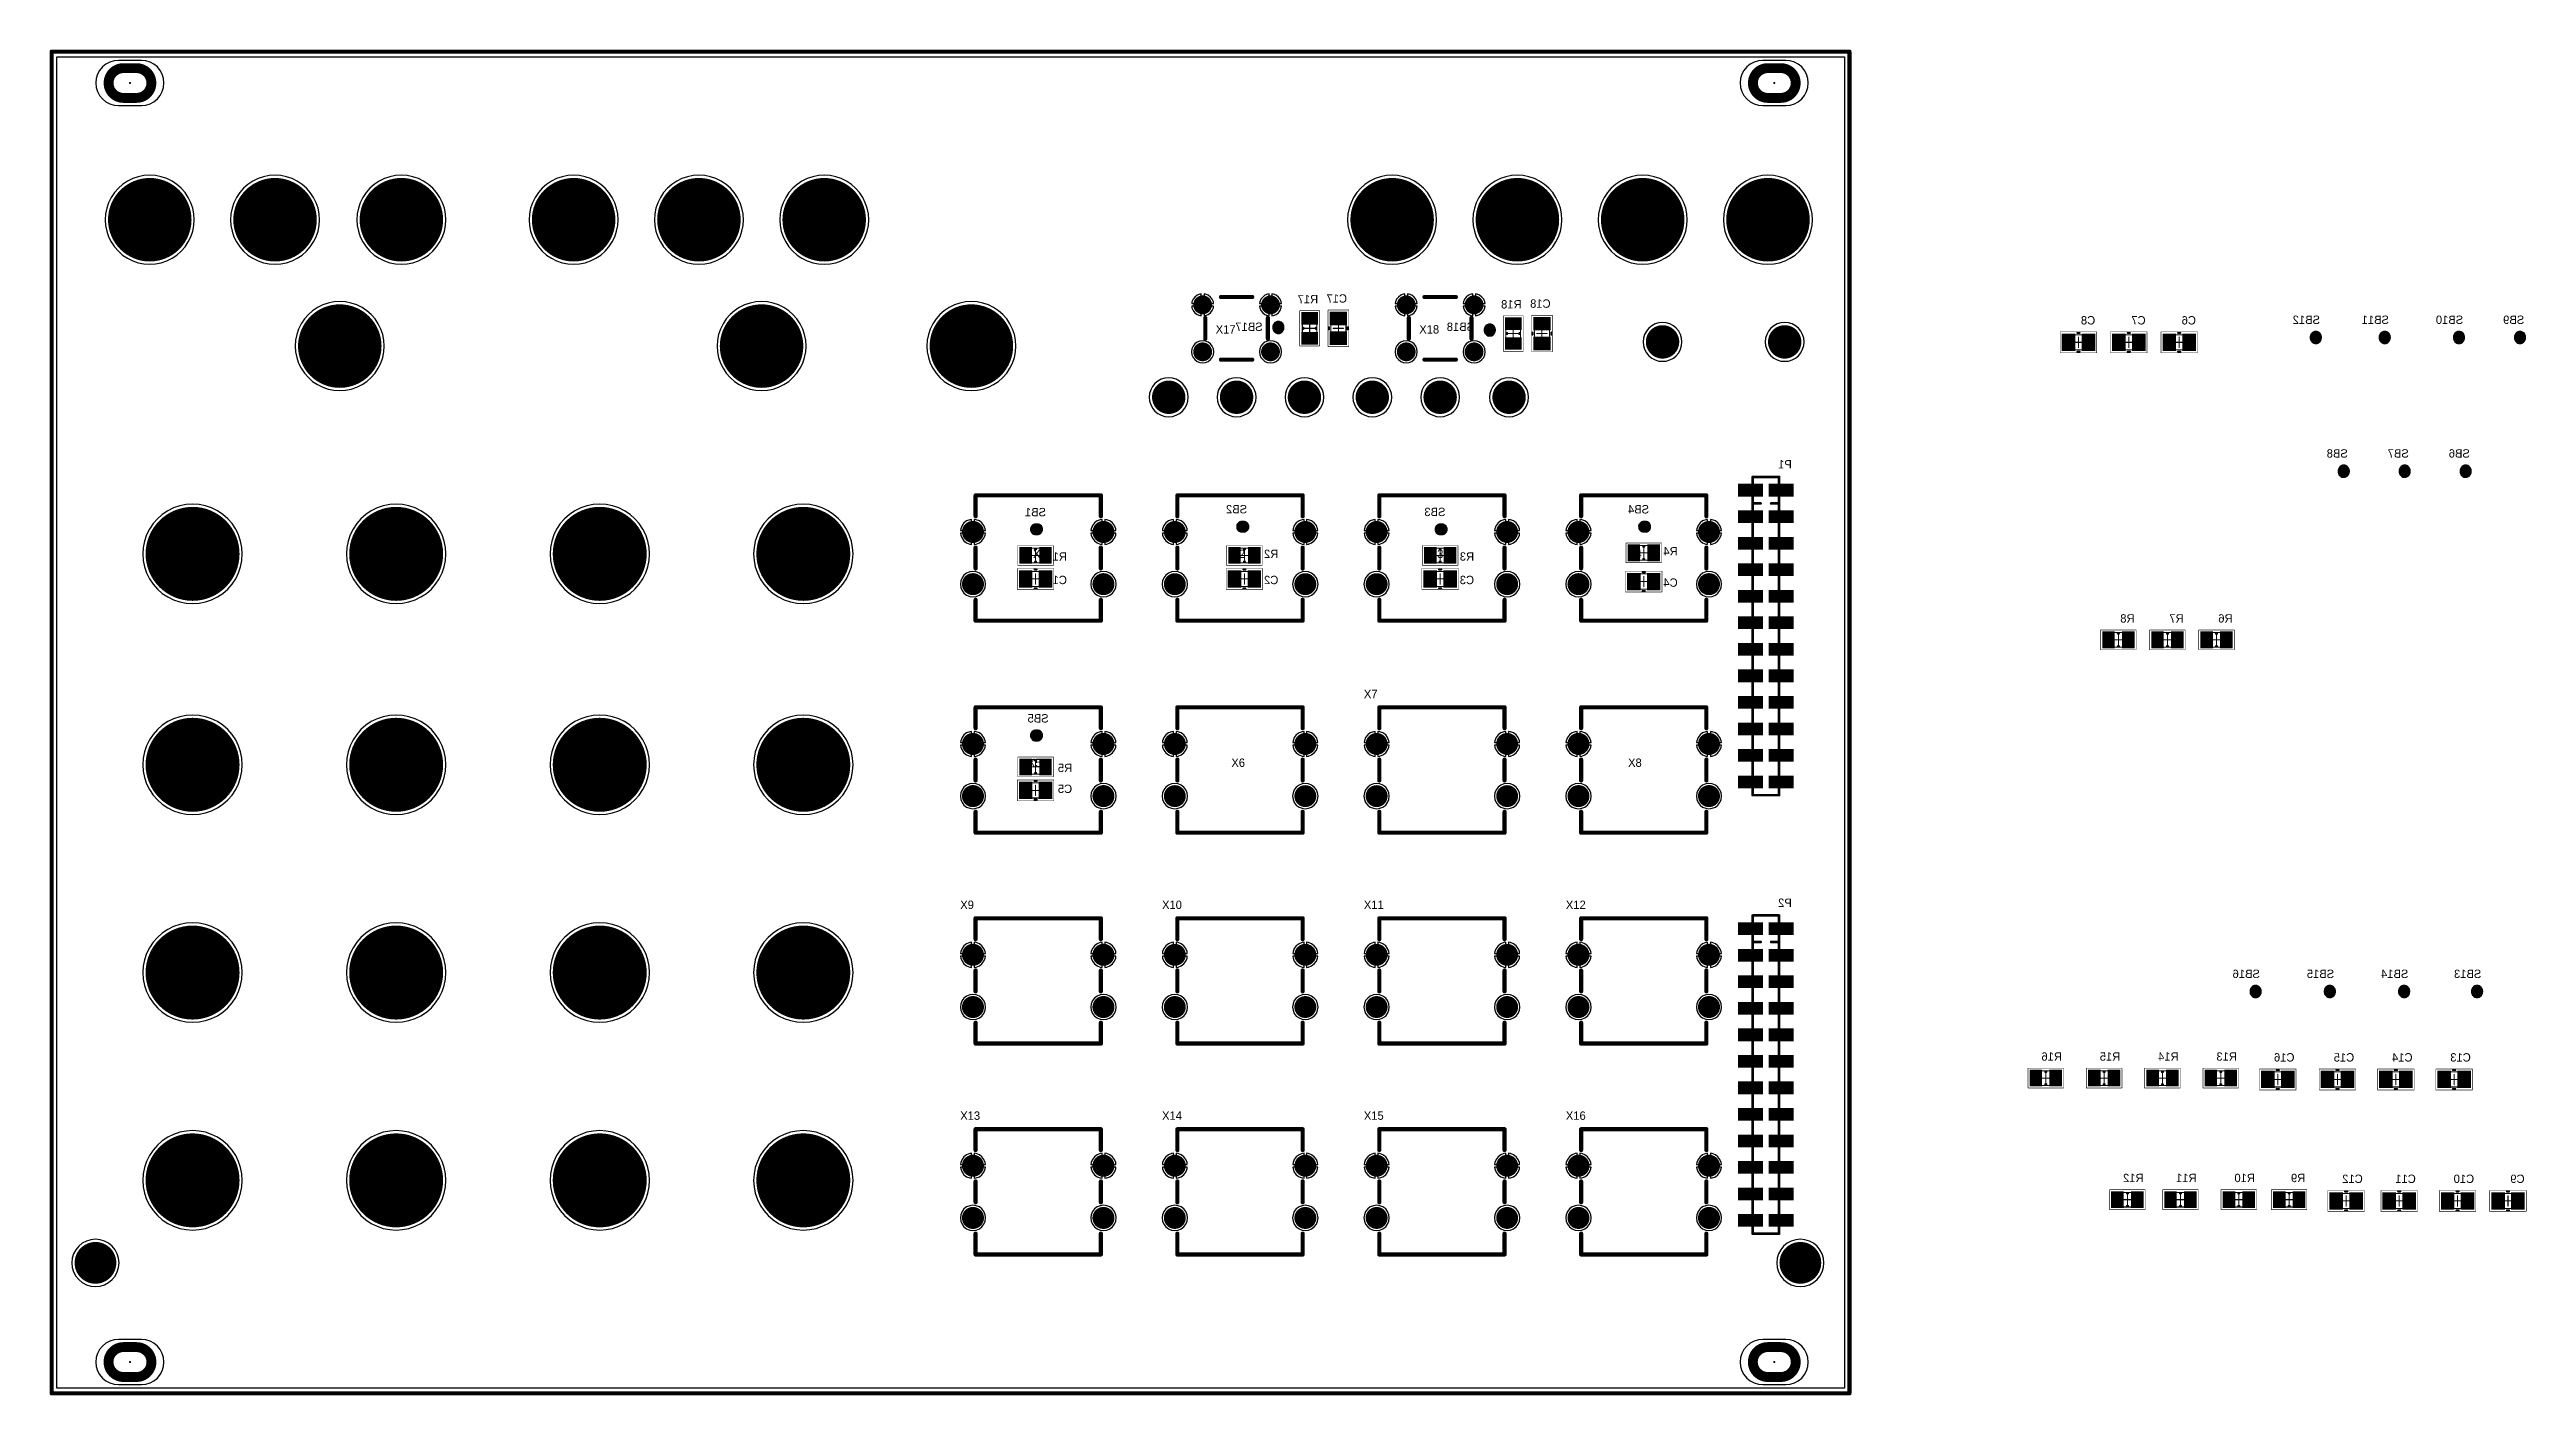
# Model space of a CAD drawing. Header units: millimetres. Extents: x 27 to 265, y 27 to 156.
import ezdxf

# ---------------------------------------------------------------- set-up
doc = ezdxf.new("R2010")
doc.units = ezdxf.units.MM
for name, color, linetype in [('BottomLayer', 5, 'Continuous'), ('BottomOverlay', 54, 'Continuous'), ('BottomPaste', 16, 'Continuous'), ('BottomSolder', 6, 'Continuous'), ('KeepOutLayer', 6, 'Continuous'), ('Mechanical13', 56, 'Continuous'), ('Mechanical15', 56, 'Continuous'), ('MultiLayer', 9, 'Continuous'), ('PadHoleLayer', 156, 'Continuous'), ('TopLayer', 1, 'Continuous'), ('TopOverlay', 2, 'Continuous'), ('TopSolder', 216, 'Continuous')]:
    doc.layers.add(name, color=color, linetype=linetype)

msp = doc.modelspace()

# ---------------------------------------------------------------- texts
at = {"layer": 'BottomOverlay', "text_generation_flag": 2}
for s, p in [('R17', (148.81, 131.9)), ('C17', (151.58, 131.96)), ('R18', (168.3, 131.4)), ('C18', (171.08, 131.47)), ('C8', (223.24, 129.87)), ('C7', (228.07, 129.87)), ('C6', (232.89, 129.87)), ('SB12', (244.78, 129.92)), ('SB11', (251.38, 129.92)), ('SB10', (258.49, 129.92)), ('SB9', (264.34, 129.92)), ('SB17', (143.5, 129.25)), ('SB18', (163.75, 129.25)), ('P1', (194.18, 116.08)), ('SB8', (247.44, 117.12)), ('SB7', (253.28, 117.12)), ('SB6', (259.13, 117.12)), ('SB1', (122.75, 111.5)), ('SB2', (142.01, 111.78)), ('SB3', (161.01, 111.52)), ('SB4', (180.51, 111.77)), ('R1', (124.75, 107.25)), ('R2', (145, 107.5)), ('R3', (163.75, 107.25)), ('R4', (183.25, 107.75)), ('C1', (124.75, 105)), ('C2', (145, 105)), ('C3', (163.75, 105)), ('C4', (183.25, 104.75)), ('R8', (227.01, 101.32)), ('R7', (231.71, 101.32)), ('R6', (236.4, 101.32)), ('SB5', (123, 91.75)), ('R5', (125.25, 87)), ('C5', (125.25, 85)), ('P2', (194.18, 74.09)), ('SB16', (239.02, 67.28)), ('SB15', (246.13, 67.28)), ('SB14', (253.24, 67.28)), ('SB13', (260.23, 67.28)), ('R16', (220.06, 59.36)), ('R15', (225.64, 59.36)), ('R14', (231.23, 59.36)), ('R13', (236.82, 59.36)), ('C16', (242.33, 59.28)), ('C15', (248.05, 59.28)), ('C14', (253.64, 59.28)), ('C13', (259.22, 59.28)), ('R12', (227.87, 47.73)), ('R11', (232.95, 47.73)), ('R10', (238.54, 47.73)), ('R9', (243.36, 47.73)), ('C12', (248.87, 47.65)), ('C11', (253.95, 47.65)), ('C10', (259.54, 47.65)), ('C9', (264.37, 47.65))]:
    msp.add_text(s, height=0.8, dxfattribs=at).set_placement(p)
at = {"layer": 'TopOverlay'}
for s, p in [('X17', (139, 129)), ('X18', (158.5, 129)), ('X1', (121.5, 107.5)), ('X2', (140.5, 107.5)), ('X3', (159.5, 107.5)), ('X4', (178.5, 107.5)), ('X7', (153.19, 94.08)), ('X5', (121, 87.5)), ('X6', (140.5, 87.5)), ('X8', (178.5, 87.5)), ('X9', (114.53, 73.89)), ('X10', (133.86, 73.89)), ('X11', (153.19, 73.89)), ('X12', (172.54, 73.89)), ('X13', (114.53, 53.7)), ('X14', (133.86, 53.7)), ('X15', (153.19, 53.7)), ('X16', (172.54, 53.7))]:
    msp.add_text(s, height=0.8, dxfattribs=at).set_placement(p)

# ---------------------------------------------------------------- linework, layer by layer
at = {"layer": 'BottomLayer'}
for p, q in [((144.57, 129.49), (144.49, 129.41)), ((144.49, 129.41), (144.53, 129.29)), ((144.53, 129.87), (144.5, 129.77)), ((144.5, 129.77), (144.52, 129.72)), ((144.52, 129.72), (144.57, 129.69)), ((144.59, 129.96), (144.53, 129.87)), ((144.53, 129.29), (144.58, 129.23)), ((144.57, 129.69), (145.43, 129.69)), ((145.43, 129.49), (144.57, 129.49)), ((144.58, 129.23), (144.65, 129.15)), ((144.67, 130.05), (144.59, 129.96)), ((144.65, 129.15), (144.71, 129.1)), ((144.81, 130.13), (144.67, 130.05)), ((144.71, 129.1), (144.81, 129.04)), ((144.88, 130.16), (144.81, 130.13)), ((144.81, 129.04), (144.9, 129.01)), ((145.1, 130.16), (144.88, 130.16)), ((144.9, 129.01), (145.12, 129.02)), ((145.19, 130.13), (145.1, 130.16)), ((145.12, 129.02), (145.19, 129.04)), ((145.29, 130.08), (145.19, 130.13)), ((145.19, 129.04), (145.33, 129.13)), ((145.35, 130.02), (145.29, 130.08)), ((145.33, 129.13), (145.41, 129.21)), ((145.42, 129.95), (145.35, 130.02)), ((145.41, 129.21), (145.47, 129.3)), ((145.47, 129.88), (145.42, 129.95)), ((145.43, 129.69), (145.51, 129.77)), ((145.48, 129.46), (145.43, 129.49)), ((145.51, 129.77), (145.47, 129.88)), ((145.47, 129.3), (145.5, 129.4)), ((145.5, 129.4), (145.48, 129.46)), ((164.82, 129.24), (164.74, 129.16)), ((164.74, 129.16), (164.78, 129.04)), ((164.78, 129.62), (164.75, 129.52)), ((164.75, 129.52), (164.77, 129.47)), ((164.77, 129.47), (164.82, 129.44)), ((164.84, 129.71), (164.78, 129.62)), ((164.78, 129.04), (164.83, 128.98)), ((164.82, 129.44), (165.68, 129.44)), ((165.68, 129.24), (164.82, 129.24)), ((164.83, 128.98), (164.9, 128.9)), ((164.92, 129.8), (164.84, 129.71)), ((164.9, 128.9), (164.96, 128.85)), ((165.06, 129.88), (164.92, 129.8)), ((164.96, 128.85), (165.06, 128.79)), ((165.13, 129.91), (165.06, 129.88)), ((165.06, 128.79), (165.15, 128.76)), ((165.35, 129.91), (165.13, 129.91)), ((165.15, 128.76), (165.37, 128.77)), ((165.44, 129.88), (165.35, 129.91)), ((165.37, 128.77), (165.44, 128.79)), ((165.54, 129.83), (165.44, 129.88)), ((165.44, 128.79), (165.58, 128.88)), ((165.6, 129.77), (165.54, 129.83)), ((165.58, 128.88), (165.66, 128.96)), ((165.67, 129.7), (165.6, 129.77)), ((165.66, 128.96), (165.72, 129.05)), ((165.72, 129.63), (165.67, 129.7)), ((165.68, 129.44), (165.76, 129.52)), ((165.73, 129.21), (165.68, 129.24)), ((165.76, 129.52), (165.72, 129.63)), ((165.72, 129.05), (165.75, 129.15)), ((165.75, 129.15), (165.73, 129.21)), ((243.94, 128.52), (243.86, 128.45)), ((243.86, 128.45), (243.9, 128.33)), ((243.9, 128.91), (243.87, 128.81)), ((243.87, 128.81), (243.89, 128.76)), ((243.89, 128.76), (243.94, 128.73)), ((243.96, 129), (243.9, 128.91)), ((243.9, 128.33), (243.95, 128.27)), ((243.94, 128.73), (244.8, 128.73)), ((244.8, 128.52), (243.94, 128.52)), ((243.95, 128.27), (244.02, 128.19)), ((244.04, 129.09), (243.96, 129)), ((244.02, 128.19), (244.08, 128.14)), ((244.18, 129.17), (244.04, 129.09)), ((244.08, 128.14), (244.18, 128.08)), ((244.25, 129.2), (244.18, 129.17)), ((244.47, 129.2), (244.25, 129.2)), ((244.56, 129.17), (244.47, 129.2)), ((244.66, 129.11), (244.56, 129.17)), ((244.56, 128.08), (244.7, 128.17)), ((244.72, 129.06), (244.66, 129.11)), ((244.7, 128.17), (244.78, 128.25)), ((244.79, 128.99), (244.72, 129.06)), ((244.78, 128.25), (244.84, 128.34)), ((244.84, 128.92), (244.79, 128.99)), ((244.8, 128.73), (244.87, 128.8)), ((244.85, 128.49), (244.8, 128.52)), ((244.87, 128.8), (244.84, 128.92)), ((244.84, 128.34), (244.87, 128.44)), ((244.87, 128.44), (244.85, 128.49)), ((250.5, 128.91), (250.47, 128.81)), ((250.47, 128.81), (250.49, 128.76)), ((250.54, 128.52), (250.47, 128.45)), ((250.47, 128.45), (250.51, 128.33)), ((250.49, 128.76), (250.54, 128.73)), ((250.56, 129), (250.5, 128.91)), ((250.51, 128.33), (250.55, 128.27)), ((250.54, 128.73), (251.41, 128.73)), ((251.4, 128.52), (250.54, 128.52)), ((250.55, 128.27), (250.62, 128.19)), ((250.64, 129.09), (250.56, 129)), ((250.62, 128.19), (250.68, 128.14)), ((250.78, 129.17), (250.64, 129.09)), ((250.68, 128.14), (250.78, 128.08)), ((250.85, 129.2), (250.78, 129.17)), ((251.07, 129.2), (250.85, 129.2)), ((251.17, 129.17), (251.07, 129.2)), ((251.27, 129.11), (251.17, 129.17)), ((251.17, 128.08), (251.3, 128.17)), ((251.32, 129.06), (251.27, 129.11)), ((251.3, 128.17), (251.38, 128.25)), ((251.4, 128.99), (251.32, 129.06)), ((251.38, 128.25), (251.44, 128.34)), ((251.44, 128.92), (251.4, 128.99)), ((251.46, 128.49), (251.4, 128.52)), ((251.41, 128.73), (251.48, 128.8)), ((251.48, 128.8), (251.44, 128.92)), ((251.44, 128.34), (251.47, 128.44)), ((251.47, 128.44), (251.46, 128.49)), ((257.65, 128.52), (257.58, 128.45)), ((257.58, 128.45), (257.62, 128.33)), ((257.62, 128.91), (257.59, 128.81)), ((257.59, 128.81), (257.6, 128.76)), ((257.6, 128.76), (257.66, 128.73)), ((257.67, 129), (257.62, 128.91)), ((257.62, 128.33), (257.66, 128.27)), ((258.52, 128.52), (257.65, 128.52)), ((257.66, 128.73), (258.52, 128.73)), ((257.66, 128.27), (257.73, 128.19)), ((257.76, 129.09), (257.67, 129)), ((257.73, 128.19), (257.79, 128.14)), ((257.89, 129.17), (257.76, 129.09)), ((257.79, 128.14), (257.89, 128.08)), ((257.96, 129.2), (257.89, 129.17)), ((258.18, 129.2), (257.96, 129.2)), ((258.28, 129.17), (258.18, 129.2)), ((258.38, 129.11), (258.28, 129.17)), ((258.28, 128.08), (258.42, 128.17)), ((258.44, 129.06), (258.38, 129.11)), ((258.42, 128.17), (258.5, 128.25)), ((258.51, 128.99), (258.44, 129.06)), ((258.5, 128.25), (258.55, 128.34)), ((258.55, 128.92), (258.51, 128.99)), ((258.52, 128.73), (258.59, 128.8)), ((258.57, 128.49), (258.52, 128.52)), ((258.59, 128.8), (258.55, 128.92)), ((258.55, 128.34), (258.59, 128.44)), ((258.59, 128.44), (258.57, 128.49)), ((263.5, 128.52), (263.42, 128.45)), ((263.42, 128.45), (263.46, 128.33)), ((263.46, 128.91), (263.43, 128.81)), ((263.43, 128.81), (263.44, 128.76)), ((263.44, 128.76), (263.5, 128.73)), ((263.52, 129), (263.46, 128.91)), ((263.46, 128.33), (263.5, 128.27)), ((263.5, 128.73), (264.36, 128.73)), ((264.36, 128.52), (263.5, 128.52)), ((263.5, 128.27), (263.58, 128.19)), ((263.6, 129.09), (263.52, 129)), ((263.58, 128.19), (263.64, 128.14)), ((263.73, 129.17), (263.6, 129.09)), ((263.64, 128.14), (263.73, 128.08)), ((263.81, 129.2), (263.73, 129.17)), ((264.03, 129.2), (263.81, 129.2)), ((264.12, 129.17), (264.03, 129.2)), ((264.22, 129.11), (264.12, 129.17)), ((264.12, 128.08), (264.26, 128.17)), ((264.28, 129.06), (264.22, 129.11)), ((264.26, 128.17), (264.34, 128.25)), ((264.35, 128.99), (264.28, 129.06)), ((264.34, 128.25), (264.4, 128.34)), ((264.39, 128.92), (264.35, 128.99)), ((264.36, 128.73), (264.43, 128.8)), ((264.41, 128.49), (264.36, 128.52)), ((264.43, 128.8), (264.39, 128.92)), ((264.4, 128.34), (264.43, 128.44)), ((264.43, 128.44), (264.41, 128.49)), ((244.18, 128.08), (244.27, 128.05)), ((244.27, 128.05), (244.49, 128.06)), ((244.49, 128.06), (244.56, 128.08)), ((250.78, 128.08), (250.87, 128.05)), ((250.87, 128.05), (251.1, 128.06)), ((251.1, 128.06), (251.17, 128.08)), ((257.89, 128.08), (257.99, 128.05)), ((257.99, 128.05), (258.21, 128.06)), ((258.21, 128.06), (258.28, 128.08)), ((263.73, 128.08), (263.83, 128.05)), ((263.83, 128.05), (264.05, 128.06)), ((264.05, 128.06), (264.12, 128.08)), ((246.72, 116.27), (246.64, 116.19)), ((246.85, 116.35), (246.72, 116.27)), ((246.93, 116.38), (246.85, 116.35)), ((247.15, 116.38), (246.93, 116.38)), ((247.24, 116.36), (247.15, 116.38)), ((247.34, 116.3), (247.24, 116.36)), ((247.4, 116.25), (247.34, 116.3)), ((252.56, 116.27), (252.48, 116.19)), ((252.7, 116.35), (252.56, 116.27)), ((252.77, 116.38), (252.7, 116.35)), ((252.99, 116.38), (252.77, 116.38)), ((253.08, 116.36), (252.99, 116.38)), ((253.18, 116.3), (253.08, 116.36)), ((253.24, 116.25), (253.18, 116.3)), ((258.4, 116.27), (258.32, 116.19)), ((258.54, 116.35), (258.4, 116.27)), ((258.61, 116.38), (258.54, 116.35)), ((258.83, 116.38), (258.61, 116.38)), ((258.92, 116.36), (258.83, 116.38)), ((259.02, 116.3), (258.92, 116.36)), ((259.08, 116.25), (259.02, 116.3)), ((246.62, 115.71), (246.54, 115.63)), ((246.54, 115.63), (246.58, 115.51)), ((246.58, 116.09), (246.55, 115.99)), ((246.55, 115.99), (246.56, 115.94)), ((246.56, 115.94), (246.62, 115.91)), ((246.64, 116.19), (246.58, 116.09)), ((246.58, 115.51), (246.62, 115.45)), ((246.62, 115.91), (247.48, 115.91)), ((247.48, 115.71), (246.62, 115.71)), ((246.62, 115.45), (246.7, 115.38)), ((246.7, 115.38), (246.76, 115.32)), ((246.76, 115.32), (246.85, 115.26)), ((246.85, 115.26), (246.95, 115.24)), ((246.95, 115.24), (247.17, 115.24)), ((247.17, 115.24), (247.24, 115.27)), ((247.24, 115.27), (247.38, 115.35)), ((247.38, 115.35), (247.46, 115.43)), ((247.47, 116.17), (247.4, 116.25)), ((247.46, 115.43), (247.52, 115.53)), ((247.51, 116.11), (247.47, 116.17)), ((247.48, 115.91), (247.55, 115.99)), ((247.53, 115.68), (247.48, 115.71)), ((247.55, 115.99), (247.51, 116.11)), ((247.52, 115.53), (247.55, 115.63)), ((247.55, 115.63), (247.53, 115.68)), ((252.46, 115.71), (252.38, 115.63)), ((252.38, 115.63), (252.42, 115.51)), ((252.42, 116.09), (252.39, 115.99)), ((252.39, 115.99), (252.41, 115.94)), ((252.41, 115.94), (252.46, 115.91)), ((252.48, 116.19), (252.42, 116.09)), ((252.42, 115.51), (252.47, 115.45)), ((252.46, 115.91), (253.32, 115.91)), ((253.32, 115.71), (252.46, 115.71)), ((252.47, 115.45), (252.54, 115.38)), ((252.54, 115.38), (252.6, 115.32)), ((252.6, 115.32), (252.7, 115.26)), ((252.7, 115.26), (252.79, 115.24)), ((252.79, 115.24), (253.01, 115.24)), ((253.01, 115.24), (253.08, 115.27)), ((253.08, 115.27), (253.22, 115.35)), ((253.22, 115.35), (253.3, 115.43)), ((253.31, 116.17), (253.24, 116.25)), ((253.3, 115.43), (253.36, 115.53)), ((253.36, 116.11), (253.31, 116.17)), ((253.32, 115.91), (253.39, 115.99)), ((253.37, 115.68), (253.32, 115.71)), ((253.39, 115.99), (253.36, 116.11)), ((253.36, 115.53), (253.39, 115.63)), ((253.39, 115.63), (253.37, 115.68)), ((258.26, 116.09), (258.23, 115.99)), ((258.23, 115.99), (258.25, 115.94)), ((258.3, 115.71), (258.23, 115.63)), ((258.23, 115.63), (258.26, 115.51)), ((258.25, 115.94), (258.3, 115.91)), ((258.32, 116.19), (258.26, 116.09)), ((258.26, 115.51), (258.31, 115.45)), ((258.3, 115.91), (259.16, 115.91)), ((259.16, 115.71), (258.3, 115.71)), ((258.31, 115.45), (258.38, 115.38)), ((258.38, 115.38), (258.44, 115.32)), ((258.44, 115.32), (258.54, 115.26)), ((258.54, 115.26), (258.63, 115.24)), ((258.63, 115.24), (258.85, 115.24)), ((258.85, 115.24), (258.92, 115.27)), ((258.92, 115.27), (259.06, 115.35)), ((259.06, 115.35), (259.14, 115.43)), ((259.16, 116.17), (259.08, 116.25)), ((259.14, 115.43), (259.2, 115.53)), ((259.2, 116.11), (259.16, 116.17)), ((259.16, 115.91), (259.24, 115.99)), ((259.21, 115.68), (259.16, 115.71)), ((259.24, 115.99), (259.2, 116.11)), ((259.2, 115.53), (259.23, 115.63)), ((259.23, 115.63), (259.21, 115.68)), ((121.29, 110.44), (121.26, 110.35)), ((121.26, 110.35), (121.27, 110.13)), ((121.27, 110.13), (121.29, 110.06)), ((121.35, 110.54), (121.29, 110.44)), ((121.29, 110.06), (121.38, 109.92)), ((121.4, 110.6), (121.35, 110.54)), ((121.38, 109.92), (121.46, 109.84)), ((121.48, 110.67), (121.4, 110.6)), ((121.46, 109.84), (121.55, 109.78)), ((121.54, 110.72), (121.48, 110.67)), ((121.66, 110.76), (121.54, 110.72)), ((121.55, 109.78), (121.65, 109.75)), ((121.65, 109.75), (121.71, 109.77)), ((121.74, 110.68), (121.66, 110.76)), ((121.71, 109.77), (121.74, 109.82)), ((121.74, 109.82), (121.74, 110.68)), ((121.97, 110.73), (121.94, 110.68)), ((121.94, 110.68), (121.94, 109.82)), ((121.94, 109.82), (122.02, 109.74)), ((122.02, 110.75), (121.97, 110.73)), ((122.12, 110.72), (122.02, 110.75)), ((122.02, 109.74), (122.13, 109.78)), ((122.21, 110.66), (122.12, 110.72)), ((122.13, 109.78), (122.2, 109.83)), ((122.2, 109.83), (122.27, 109.9)), ((122.3, 110.58), (122.21, 110.66)), ((122.27, 109.9), (122.33, 109.96)), ((122.38, 110.44), (122.3, 110.58)), ((122.33, 109.96), (122.38, 110.06)), ((122.41, 110.37), (122.38, 110.44)), ((122.38, 110.06), (122.41, 110.15)), ((122.41, 110.15), (122.41, 110.37)), ((141.04, 110.69), (141.01, 110.6)), ((141.01, 110.6), (141.02, 110.38)), ((141.02, 110.38), (141.04, 110.31)), ((141.1, 110.79), (141.04, 110.69)), ((141.04, 110.31), (141.13, 110.17)), ((141.15, 110.85), (141.1, 110.79)), ((141.13, 110.17), (141.21, 110.09)), ((141.23, 110.92), (141.15, 110.85)), ((141.21, 110.09), (141.3, 110.03)), ((141.29, 110.97), (141.23, 110.92)), ((141.41, 111.01), (141.29, 110.97)), ((141.3, 110.03), (141.4, 110)), ((141.4, 110), (141.46, 110.02)), ((141.49, 110.93), (141.41, 111.01)), ((141.46, 110.02), (141.49, 110.07)), ((141.49, 110.07), (141.49, 110.93)), ((141.72, 110.98), (141.69, 110.93)), ((141.69, 110.93), (141.69, 110.07)), ((141.69, 110.07), (141.77, 109.99)), ((141.77, 111), (141.72, 110.98)), ((141.87, 110.97), (141.77, 111)), ((141.77, 109.99), (141.88, 110.03)), ((141.96, 110.91), (141.87, 110.97)), ((141.88, 110.03), (141.95, 110.08)), ((141.95, 110.08), (142.02, 110.15)), ((142.05, 110.83), (141.96, 110.91)), ((142.02, 110.15), (142.08, 110.21)), ((142.13, 110.69), (142.05, 110.83)), ((142.08, 110.21), (142.13, 110.31)), ((142.16, 110.62), (142.13, 110.69)), ((142.13, 110.31), (142.16, 110.4)), ((142.16, 110.4), (142.16, 110.62)), ((160.04, 110.44), (160.01, 110.35)), ((160.01, 110.35), (160.02, 110.13)), ((160.02, 110.13), (160.04, 110.06)), ((160.1, 110.54), (160.04, 110.44)), ((160.04, 110.06), (160.13, 109.92)), ((160.15, 110.6), (160.1, 110.54)), ((160.13, 109.92), (160.21, 109.84)), ((160.23, 110.67), (160.15, 110.6)), ((160.21, 109.84), (160.3, 109.78)), ((160.29, 110.72), (160.23, 110.67)), ((160.41, 110.76), (160.29, 110.72)), ((160.3, 109.78), (160.4, 109.75)), ((160.4, 109.75), (160.46, 109.77)), ((160.49, 110.68), (160.41, 110.76)), ((160.46, 109.77), (160.49, 109.82)), ((160.49, 109.82), (160.49, 110.68)), ((160.72, 110.73), (160.69, 110.68)), ((160.69, 110.68), (160.69, 109.82)), ((160.69, 109.82), (160.77, 109.74)), ((160.77, 110.75), (160.72, 110.73)), ((160.87, 110.72), (160.77, 110.75)), ((160.77, 109.74), (160.88, 109.78)), ((160.96, 110.66), (160.87, 110.72)), ((160.88, 109.78), (160.95, 109.83)), ((160.95, 109.83), (161.02, 109.9)), ((161.05, 110.58), (160.96, 110.66)), ((161.02, 109.9), (161.08, 109.96)), ((161.13, 110.44), (161.05, 110.58)), ((161.08, 109.96), (161.13, 110.06)), ((161.16, 110.37), (161.13, 110.44)), ((161.13, 110.06), (161.16, 110.15)), ((161.16, 110.15), (161.16, 110.37)), ((179.54, 110.69), (179.51, 110.6)), ((179.51, 110.6), (179.52, 110.38)), ((179.52, 110.38), (179.54, 110.31)), ((179.6, 110.79), (179.54, 110.69)), ((179.54, 110.31), (179.63, 110.17)), ((179.65, 110.85), (179.6, 110.79)), ((179.63, 110.17), (179.71, 110.09)), ((179.73, 110.92), (179.65, 110.85)), ((179.71, 110.09), (179.8, 110.03)), ((179.79, 110.97), (179.73, 110.92)), ((179.91, 111.01), (179.79, 110.97)), ((179.8, 110.03), (179.9, 110)), ((179.9, 110), (179.96, 110.02)), ((179.99, 110.93), (179.91, 111.01)), ((179.96, 110.02), (179.99, 110.07)), ((179.99, 110.07), (179.99, 110.93)), ((180.22, 110.98), (180.19, 110.93)), ((180.19, 110.93), (180.19, 110.07)), ((180.19, 110.07), (180.27, 109.99)), ((180.27, 111), (180.22, 110.98)), ((180.37, 110.97), (180.27, 111)), ((180.27, 109.99), (180.38, 110.03)), ((180.46, 110.91), (180.37, 110.97)), ((180.38, 110.03), (180.45, 110.08)), ((180.45, 110.08), (180.52, 110.15)), ((180.55, 110.83), (180.46, 110.91)), ((180.52, 110.15), (180.58, 110.21)), ((180.63, 110.69), (180.55, 110.83)), ((180.58, 110.21), (180.63, 110.31)), ((180.66, 110.62), (180.63, 110.69)), ((180.63, 110.31), (180.66, 110.4)), ((180.66, 110.4), (180.66, 110.62)), ((121.29, 90.69), (121.26, 90.6)), ((121.26, 90.6), (121.27, 90.38)), ((121.27, 90.38), (121.29, 90.31)), ((121.35, 90.79), (121.29, 90.69)), ((121.29, 90.31), (121.38, 90.17)), ((121.4, 90.85), (121.35, 90.79)), ((121.38, 90.17), (121.46, 90.09)), ((121.48, 90.92), (121.4, 90.85)), ((121.54, 90.97), (121.48, 90.92)), ((121.66, 91.01), (121.54, 90.97)), ((121.74, 90.93), (121.66, 91.01)), ((121.74, 90.07), (121.74, 90.93)), ((121.97, 90.98), (121.94, 90.93)), ((121.94, 90.93), (121.94, 90.07)), ((122.02, 91), (121.97, 90.98)), ((122.12, 90.97), (122.02, 91)), ((122.21, 90.91), (122.12, 90.97)), ((122.3, 90.83), (122.21, 90.91)), ((122.27, 90.15), (122.33, 90.21)), ((122.38, 90.69), (122.3, 90.83)), ((122.33, 90.21), (122.38, 90.31)), ((122.41, 90.62), (122.38, 90.69)), ((122.38, 90.31), (122.41, 90.4)), ((122.41, 90.4), (122.41, 90.62)), ((121.46, 90.09), (121.55, 90.03)), ((121.55, 90.03), (121.65, 90)), ((121.65, 90), (121.71, 90.02)), ((121.71, 90.02), (121.74, 90.07)), ((121.94, 90.07), (122.02, 89.99)), ((122.02, 89.99), (122.13, 90.03)), ((122.13, 90.03), (122.2, 90.08)), ((122.2, 90.08), (122.27, 90.15)), ((238.28, 66.45), (238.2, 66.37)), ((238.41, 66.53), (238.28, 66.45)), ((238.49, 66.56), (238.41, 66.53)), ((238.71, 66.56), (238.49, 66.56)), ((238.8, 66.54), (238.71, 66.56)), ((238.9, 66.48), (238.8, 66.54)), ((238.96, 66.42), (238.9, 66.48)), ((245.39, 66.45), (245.31, 66.37)), ((245.53, 66.53), (245.39, 66.45)), ((245.6, 66.56), (245.53, 66.53)), ((245.82, 66.56), (245.6, 66.56)), ((245.91, 66.54), (245.82, 66.56)), ((246.01, 66.48), (245.91, 66.54)), ((246.07, 66.42), (246.01, 66.48)), ((252.5, 66.45), (252.42, 66.37)), ((252.64, 66.53), (252.5, 66.45)), ((252.71, 66.56), (252.64, 66.53)), ((252.93, 66.56), (252.71, 66.56)), ((253.02, 66.54), (252.93, 66.56)), ((253.12, 66.48), (253.02, 66.54)), ((253.18, 66.42), (253.12, 66.48)), ((259.49, 66.45), (259.4, 66.37)), ((259.62, 66.53), (259.49, 66.45)), ((259.69, 66.56), (259.62, 66.53)), ((259.92, 66.56), (259.69, 66.56)), ((260.01, 66.54), (259.92, 66.56)), ((260.11, 66.48), (260.01, 66.54)), ((260.17, 66.42), (260.11, 66.48)), ((238.17, 65.89), (238.1, 65.81)), ((238.1, 65.81), (238.14, 65.69)), ((238.14, 66.27), (238.11, 66.17)), ((238.11, 66.17), (238.12, 66.12)), ((238.12, 66.12), (238.18, 66.09)), ((238.2, 66.37), (238.14, 66.27)), ((238.14, 65.69), (238.18, 65.63)), ((239.04, 65.89), (238.17, 65.89)), ((238.18, 66.09), (239.04, 66.09)), ((238.18, 65.63), (238.26, 65.56)), ((238.26, 65.56), (238.31, 65.5)), ((238.31, 65.5), (238.41, 65.44)), ((238.41, 65.44), (238.51, 65.42)), ((238.51, 65.42), (238.73, 65.42)), ((238.73, 65.42), (238.8, 65.45)), ((238.8, 65.45), (238.94, 65.53)), ((238.94, 65.53), (239.02, 65.61)), ((239.03, 66.35), (238.96, 66.42)), ((239.02, 65.61), (239.08, 65.71)), ((239.07, 66.29), (239.03, 66.35)), ((239.04, 66.09), (239.11, 66.17)), ((239.09, 65.86), (239.04, 65.89)), ((239.11, 66.17), (239.07, 66.29)), ((239.08, 65.71), (239.11, 65.81)), ((239.11, 65.81), (239.09, 65.86)), ((245.29, 65.89), (245.21, 65.81)), ((245.21, 65.81), (245.25, 65.69)), ((245.25, 66.27), (245.22, 66.17)), ((245.22, 66.17), (245.24, 66.12)), ((245.24, 66.12), (245.29, 66.09)), ((245.31, 66.37), (245.25, 66.27)), ((245.25, 65.69), (245.29, 65.63)), ((245.29, 66.09), (246.15, 66.09)), ((246.15, 65.89), (245.29, 65.89)), ((245.29, 65.63), (245.37, 65.56)), ((245.37, 65.56), (245.43, 65.5)), ((245.43, 65.5), (245.53, 65.44)), ((245.53, 65.44), (245.62, 65.42)), ((245.62, 65.42), (245.84, 65.42)), ((245.84, 65.42), (245.91, 65.45)), ((245.91, 65.45), (246.05, 65.53)), ((246.05, 65.53), (246.13, 65.61)), ((246.14, 66.35), (246.07, 66.42)), ((246.13, 65.61), (246.19, 65.71)), ((246.19, 66.29), (246.14, 66.35)), ((246.15, 66.09), (246.22, 66.17)), ((246.2, 65.86), (246.15, 65.89)), ((246.22, 66.17), (246.19, 66.29)), ((246.19, 65.71), (246.22, 65.81)), ((246.22, 65.81), (246.2, 65.86)), ((252.36, 66.27), (252.33, 66.17)), ((252.33, 66.17), (252.35, 66.12)), ((252.4, 65.89), (252.33, 65.81)), ((252.33, 65.81), (252.36, 65.69)), ((252.35, 66.12), (252.4, 66.09)), ((252.42, 66.37), (252.36, 66.27)), ((252.36, 65.69), (252.41, 65.63)), ((252.4, 66.09), (253.26, 66.09)), ((253.26, 65.89), (252.4, 65.89)), ((252.41, 65.63), (252.48, 65.56)), ((252.48, 65.56), (252.54, 65.5)), ((252.54, 65.5), (252.64, 65.44)), ((252.64, 65.44), (252.73, 65.42)), ((252.73, 65.42), (252.95, 65.42)), ((252.95, 65.42), (253.02, 65.45)), ((253.02, 65.45), (253.16, 65.53)), ((253.16, 65.53), (253.24, 65.61)), ((253.26, 66.35), (253.18, 66.42)), ((253.24, 65.61), (253.3, 65.71)), ((253.3, 66.29), (253.26, 66.35)), ((253.26, 66.09), (253.34, 66.17)), ((253.31, 65.86), (253.26, 65.89)), ((253.34, 66.17), (253.3, 66.29)), ((253.3, 65.71), (253.33, 65.81)), ((253.33, 65.81), (253.31, 65.86)), ((259.38, 65.89), (259.31, 65.81)), ((259.31, 65.81), (259.35, 65.69)), ((259.35, 66.27), (259.32, 66.17)), ((259.32, 66.17), (259.33, 66.12)), ((259.33, 66.12), (259.39, 66.09)), ((259.4, 66.37), (259.35, 66.27)), ((259.35, 65.69), (259.39, 65.63)), ((260.25, 65.89), (259.38, 65.89)), ((259.39, 66.09), (260.25, 66.09)), ((259.39, 65.63), (259.47, 65.56)), ((259.47, 65.56), (259.52, 65.5)), ((259.52, 65.5), (259.62, 65.44)), ((259.62, 65.44), (259.72, 65.42)), ((259.72, 65.42), (259.94, 65.42)), ((259.94, 65.42), (260.01, 65.45)), ((260.01, 65.45), (260.15, 65.53)), ((260.15, 65.53), (260.23, 65.61)), ((260.24, 66.35), (260.17, 66.42)), ((260.23, 65.61), (260.29, 65.71)), ((260.28, 66.29), (260.24, 66.35)), ((260.25, 66.09), (260.32, 66.17)), ((260.3, 65.86), (260.25, 65.89)), ((260.32, 66.17), (260.28, 66.29)), ((260.29, 65.71), (260.32, 65.81)), ((260.32, 65.81), (260.3, 65.86))]:
    msp.add_line(p, q, dxfattribs=at)
for points, const_width in [([(137.35, 131.75, 1), (138.15, 131.75, 1)], 0.8), ([(143.85, 131.75, 1), (144.65, 131.75, 1)], 0.8), ([(156.85, 131.75, 1), (157.65, 131.75, 1)], 0.8), ([(163.35, 131.75, 1), (164.15, 131.75, 1)], 0.8), ([(144.53, 129.77, 1), (144.61, 129.77, 1)], 0.0762), ([(144.53, 129.41, 1), (144.61, 129.41, 1)], 0.0762), ([(144.95, 129.93, 1), (145.05, 129.93, 1)], 0.102), ([(144.95, 129.93, 1), (145.05, 129.93, 1)], 0.1), ([(144.95, 129.25, 1), (145.05, 129.25, 1)], 0.102), ([(144.95, 129.25, 1), (145.05, 129.25, 1)], 0.1), ([(145.39, 129.77, 1), (145.47, 129.77, 1)], 0.0762), ([(145.39, 129.41, 1), (145.47, 129.41, 1)], 0.0762), ([(164.78, 129.52, 1), (164.86, 129.52, 1)], 0.0762), ([(164.78, 129.16, 1), (164.86, 129.16, 1)], 0.0762), ([(165.2, 129.68, 1), (165.3, 129.68, 1)], 0.102), ([(165.2, 129.68, 1), (165.3, 129.68, 1)], 0.1), ([(165.2, 129, 1), (165.3, 129, 1)], 0.102), ([(165.2, 129, 1), (165.3, 129, 1)], 0.1), ([(165.64, 129.52, 1), (165.72, 129.52, 1)], 0.0762), ([(165.64, 129.16, 1), (165.72, 129.16, 1)], 0.0762), ([(243.9, 128.81, 1), (243.98, 128.81, 1)], 0.0762), ([(243.9, 128.45, 1), (243.98, 128.45, 1)], 0.0762), ([(244.32, 128.96, 1), (244.42, 128.96, 1)], 0.102), ([(244.32, 128.96, 1), (244.42, 128.96, 1)], 0.1), ([(244.32, 128.29, 1), (244.42, 128.29, 1)], 0.102), ([(244.32, 128.29, 1), (244.42, 128.29, 1)], 0.1), ([(244.76, 128.81, 1), (244.84, 128.81, 1)], 0.0762), ([(244.76, 128.45, 1), (244.84, 128.45, 1)], 0.0762), ([(250.5, 128.81, 1), (250.58, 128.81, 1)], 0.0762), ([(250.5, 128.45, 1), (250.58, 128.45, 1)], 0.0762), ([(250.92, 128.96, 1), (251.02, 128.96, 1)], 0.102), ([(250.92, 128.96, 1), (251.02, 128.96, 1)], 0.1), ([(250.92, 128.29, 1), (251.02, 128.29, 1)], 0.102), ([(250.92, 128.29, 1), (251.02, 128.29, 1)], 0.1), ([(251.37, 128.81, 1), (251.44, 128.81, 1)], 0.0762), ([(251.37, 128.45, 1), (251.44, 128.45, 1)], 0.0762), ([(257.62, 128.81, 1), (257.69, 128.81, 1)], 0.0762), ([(257.62, 128.45, 1), (257.69, 128.45, 1)], 0.0762), ([(258.03, 128.96, 1), (258.14, 128.96, 1)], 0.102), ([(258.03, 128.29, 1), (258.14, 128.29, 1)], 0.102), ([(258.04, 128.96, 1), (258.14, 128.96, 1)], 0.1), ([(258.04, 128.29, 1), (258.14, 128.29, 1)], 0.1), ([(258.48, 128.81, 1), (258.55, 128.81, 1)], 0.0762), ([(258.48, 128.45, 1), (258.55, 128.45, 1)], 0.0762), ([(263.46, 128.81, 1), (263.53, 128.81, 1)], 0.0762), ([(263.46, 128.45, 1), (263.53, 128.45, 1)], 0.0762), ([(263.88, 128.96, 1), (263.98, 128.96, 1)], 0.102), ([(263.88, 128.96, 1), (263.98, 128.96, 1)], 0.1), ([(263.88, 128.29, 1), (263.98, 128.29, 1)], 0.102), ([(263.88, 128.29, 1), (263.98, 128.29, 1)], 0.1), ([(264.32, 128.81, 1), (264.4, 128.81, 1)], 0.0762), ([(264.32, 128.45, 1), (264.4, 128.45, 1)], 0.0762), ([(137.35, 127.25, 1), (138.15, 127.25, 1)], 0.8), ([(143.85, 127.25, 1), (144.65, 127.25, 1)], 0.8), ([(156.85, 127.25, 1), (157.65, 127.25, 1)], 0.8), ([(163.35, 127.25, 1), (164.15, 127.25, 1)], 0.8), ([(246.58, 115.99, 1), (246.65, 115.99, 1)], 0.0762), ([(246.58, 115.63, 1), (246.65, 115.63, 1)], 0.0762), ([(247, 116.15, 1), (247.1, 116.15, 1)], 0.102), ([(247, 116.15, 1), (247.1, 116.15, 1)], 0.1), ([(247, 115.47, 1), (247.1, 115.47, 1)], 0.102), ([(247, 115.47, 1), (247.1, 115.47, 1)], 0.1), ([(247.44, 115.99, 1), (247.52, 115.99, 1)], 0.0762), ([(247.44, 115.63, 1), (247.52, 115.63, 1)], 0.0762), ([(252.42, 115.99, 1), (252.5, 115.99, 1)], 0.0762), ([(252.42, 115.63, 1), (252.5, 115.63, 1)], 0.0762), ([(252.84, 116.15, 1), (252.94, 116.15, 1)], 0.102), ([(252.84, 116.15, 1), (252.94, 116.15, 1)], 0.1), ([(252.84, 115.47, 1), (252.94, 115.47, 1)], 0.102), ([(252.84, 115.47, 1), (252.94, 115.47, 1)], 0.1), ([(253.28, 115.99, 1), (253.36, 115.99, 1)], 0.0762), ([(253.28, 115.63, 1), (253.36, 115.63, 1)], 0.0762), ([(258.26, 115.99, 1), (258.34, 115.99, 1)], 0.0762), ([(258.26, 115.63, 1), (258.34, 115.63, 1)], 0.0762), ([(258.68, 116.15, 1), (258.78, 116.15, 1)], 0.102), ([(258.68, 116.15, 1), (258.78, 116.15, 1)], 0.1), ([(258.68, 115.47, 1), (258.78, 115.47, 1)], 0.102), ([(258.68, 115.47, 1), (258.78, 115.47, 1)], 0.1), ([(259.12, 115.99, 1), (259.2, 115.99, 1)], 0.0762), ([(259.12, 115.63, 1), (259.2, 115.63, 1)], 0.0762), ([(115.27, 110, 1), (116.22, 110, 1)], 0.95), ([(121.45, 110.25, 1), (121.55, 110.25, 1)], 0.102), ([(121.45, 110.25, 1), (121.55, 110.25, 1)], 0.1), ([(121.62, 110.68, 1), (121.7, 110.68, 1)], 0.0762), ([(121.62, 109.82, 1), (121.7, 109.82, 1)], 0.0762), ([(121.98, 110.68, 1), (122.05, 110.68, 1)], 0.0762), ([(121.98, 109.82, 1), (122.05, 109.82, 1)], 0.0762), ([(122.12, 110.25, 1), (122.23, 110.25, 1)], 0.102), ([(122.13, 110.25, 1), (122.23, 110.25, 1)], 0.1), ([(127.77, 110, 1), (128.72, 110, 1)], 0.95), ([(134.61, 110, 1), (135.56, 110, 1)], 0.95), ([(141.2, 110.5, 1), (141.3, 110.5, 1)], 0.102), ([(141.2, 110.5, 1), (141.3, 110.5, 1)], 0.1), ([(141.37, 110.93, 1), (141.45, 110.93, 1)], 0.0762), ([(141.37, 110.07, 1), (141.45, 110.07, 1)], 0.0762), ([(141.73, 110.93, 1), (141.8, 110.93, 1)], 0.0762), ([(141.73, 110.07, 1), (141.8, 110.07, 1)], 0.0762), ([(141.87, 110.5, 1), (141.98, 110.5, 1)], 0.102), ([(141.88, 110.5, 1), (141.98, 110.5, 1)], 0.1), ([(147.11, 110, 1), (148.06, 110, 1)], 0.95), ([(153.94, 110, 1), (154.89, 110, 1)], 0.95), ([(160.2, 110.25, 1), (160.3, 110.25, 1)], 0.102), ([(160.2, 110.25, 1), (160.3, 110.25, 1)], 0.1), ([(160.37, 110.68, 1), (160.45, 110.68, 1)], 0.0762), ([(160.37, 109.82, 1), (160.45, 109.82, 1)], 0.0762), ([(160.73, 110.68, 1), (160.8, 110.68, 1)], 0.0762), ([(160.73, 109.82, 1), (160.8, 109.82, 1)], 0.0762), ([(160.87, 110.25, 1), (160.98, 110.25, 1)], 0.102), ([(160.88, 110.25, 1), (160.98, 110.25, 1)], 0.1), ([(166.44, 110, 1), (167.39, 110, 1)], 0.95), ([(173.27, 110, 1), (174.22, 110, 1)], 0.95), ([(179.7, 110.5, 1), (179.8, 110.5, 1)], 0.102), ([(179.7, 110.5, 1), (179.8, 110.5, 1)], 0.1), ([(179.87, 110.93, 1), (179.95, 110.93, 1)], 0.0762), ([(179.87, 110.07, 1), (179.95, 110.07, 1)], 0.0762), ([(180.23, 110.93, 1), (180.3, 110.93, 1)], 0.0762), ([(180.23, 110.07, 1), (180.3, 110.07, 1)], 0.0762), ([(180.37, 110.5, 1), (180.48, 110.5, 1)], 0.102), ([(180.38, 110.5, 1), (180.48, 110.5, 1)], 0.1), ([(185.77, 110, 1), (186.72, 110, 1)], 0.95), ([(115.27, 105, 1), (116.22, 105, 1)], 0.95), ([(127.77, 105, 1), (128.72, 105, 1)], 0.95), ([(134.61, 105, 1), (135.56, 105, 1)], 0.95), ([(147.11, 105, 1), (148.06, 105, 1)], 0.95), ([(153.94, 105, 1), (154.89, 105, 1)], 0.95), ([(166.44, 105, 1), (167.39, 105, 1)], 0.95), ([(173.27, 105, 1), (174.22, 105, 1)], 0.95), ([(185.77, 105, 1), (186.72, 105, 1)], 0.95), ([(115.27, 89.7, 1), (116.22, 89.7, 1)], 0.95), ([(121.45, 90.5, 1), (121.55, 90.5, 1)], 0.102), ([(121.45, 90.5, 1), (121.55, 90.5, 1)], 0.1), ([(121.62, 90.93, 1), (121.7, 90.93, 1)], 0.0762), ([(121.98, 90.93, 1), (122.05, 90.93, 1)], 0.0762), ([(122.12, 90.5, 1), (122.23, 90.5, 1)], 0.102), ([(122.13, 90.5, 1), (122.23, 90.5, 1)], 0.1), ([(127.77, 89.7, 1), (128.72, 89.7, 1)], 0.95), ([(134.61, 89.7, 1), (135.56, 89.7, 1)], 0.95), ([(147.11, 89.7, 1), (148.06, 89.7, 1)], 0.95), ([(153.94, 89.7, 1), (154.89, 89.7, 1)], 0.95), ([(166.44, 89.7, 1), (167.39, 89.7, 1)], 0.95), ([(173.27, 89.7, 1), (174.22, 89.7, 1)], 0.95), ([(185.77, 89.7, 1), (186.72, 89.7, 1)], 0.95), ([(121.62, 90.07, 1), (121.7, 90.07, 1)], 0.0762), ([(121.98, 90.07, 1), (122.05, 90.07, 1)], 0.0762), ([(115.27, 84.7, 1), (116.22, 84.7, 1)], 0.95), ([(127.77, 84.7, 1), (128.72, 84.7, 1)], 0.95), ([(134.61, 84.7, 1), (135.56, 84.7, 1)], 0.95), ([(147.11, 84.7, 1), (148.06, 84.7, 1)], 0.95), ([(153.94, 84.7, 1), (154.89, 84.7, 1)], 0.95), ([(166.44, 84.7, 1), (167.39, 84.7, 1)], 0.95), ([(173.27, 84.7, 1), (174.22, 84.7, 1)], 0.95), ([(185.77, 84.7, 1), (186.72, 84.7, 1)], 0.95), ([(115.27, 69.5, 1), (116.22, 69.5, 1)], 0.95), ([(127.77, 69.5, 1), (128.72, 69.5, 1)], 0.95), ([(134.61, 69.5, 1), (135.56, 69.5, 1)], 0.95), ([(147.11, 69.5, 1), (148.06, 69.5, 1)], 0.95), ([(153.94, 69.5, 1), (154.89, 69.5, 1)], 0.95), ([(166.44, 69.5, 1), (167.39, 69.5, 1)], 0.95), ([(173.27, 69.5, 1), (174.22, 69.5, 1)], 0.95), ([(185.77, 69.5, 1), (186.72, 69.5, 1)], 0.95), ([(115.27, 64.5, 1), (116.22, 64.5, 1)], 0.95), ([(127.77, 64.5, 1), (128.72, 64.5, 1)], 0.95), ([(134.61, 64.5, 1), (135.56, 64.5, 1)], 0.95), ([(147.11, 64.5, 1), (148.06, 64.5, 1)], 0.95), ([(153.94, 64.5, 1), (154.89, 64.5, 1)], 0.95), ([(166.44, 64.5, 1), (167.39, 64.5, 1)], 0.95), ([(173.27, 64.5, 1), (174.22, 64.5, 1)], 0.95), ([(185.77, 64.5, 1), (186.72, 64.5, 1)], 0.95), ([(238.14, 66.17, 1), (238.21, 66.17, 1)], 0.0762), ([(238.14, 65.81, 1), (238.21, 65.81, 1)], 0.0762), ([(238.56, 66.33, 1), (238.66, 66.33, 1)], 0.102), ([(238.56, 66.33, 1), (238.66, 66.33, 1)], 0.1), ([(238.56, 65.65, 1), (238.66, 65.65, 1)], 0.102), ([(238.56, 65.65, 1), (238.66, 65.65, 1)], 0.1), ([(239, 66.17, 1), (239.08, 66.17, 1)], 0.0762), ([(239, 65.81, 1), (239.08, 65.81, 1)], 0.0762), ([(245.25, 66.17, 1), (245.33, 66.17, 1)], 0.0762), ([(245.25, 65.81, 1), (245.33, 65.81, 1)], 0.0762), ([(245.67, 66.33, 1), (245.77, 66.33, 1)], 0.102), ([(245.67, 66.33, 1), (245.77, 66.33, 1)], 0.1), ([(245.67, 65.65, 1), (245.77, 65.65, 1)], 0.102), ([(245.67, 65.65, 1), (245.77, 65.65, 1)], 0.1), ([(246.11, 66.17, 1), (246.19, 66.17, 1)], 0.0762), ([(246.11, 65.81, 1), (246.19, 65.81, 1)], 0.0762), ([(252.36, 66.17, 1), (252.44, 66.17, 1)], 0.0762), ([(252.36, 65.81, 1), (252.44, 65.81, 1)], 0.0762), ([(252.78, 66.33, 1), (252.88, 66.33, 1)], 0.102), ([(252.78, 66.33, 1), (252.88, 66.33, 1)], 0.1), ([(252.78, 65.65, 1), (252.88, 65.65, 1)], 0.102), ([(252.78, 65.65, 1), (252.88, 65.65, 1)], 0.1), ([(253.22, 66.17, 1), (253.3, 66.17, 1)], 0.0762), ([(253.22, 65.81, 1), (253.3, 65.81, 1)], 0.0762), ([(259.35, 66.17, 1), (259.42, 66.17, 1)], 0.0762), ([(259.35, 65.81, 1), (259.42, 65.81, 1)], 0.0762), ([(259.77, 66.33, 1), (259.87, 66.33, 1)], 0.102), ([(259.77, 65.65, 1), (259.87, 65.65, 1)], 0.102), ([(259.77, 66.33, 1), (259.87, 66.33, 1)], 0.1), ([(259.77, 65.65, 1), (259.87, 65.65, 1)], 0.1), ([(260.21, 66.17, 1), (260.28, 66.17, 1)], 0.0762), ([(260.21, 65.81, 1), (260.28, 65.81, 1)], 0.0762), ([(115.27, 49.3, 1), (116.22, 49.3, 1)], 0.95), ([(127.77, 49.3, 1), (128.72, 49.3, 1)], 0.95), ([(134.61, 49.3, 1), (135.56, 49.3, 1)], 0.95), ([(147.11, 49.3, 1), (148.06, 49.3, 1)], 0.95), ([(153.94, 49.3, 1), (154.89, 49.3, 1)], 0.95), ([(166.44, 49.3, 1), (167.39, 49.3, 1)], 0.95), ([(173.27, 49.3, 1), (174.22, 49.3, 1)], 0.95), ([(185.77, 49.3, 1), (186.72, 49.3, 1)], 0.95), ([(115.27, 44.3, 1), (116.22, 44.3, 1)], 0.95), ([(127.77, 44.3, 1), (128.72, 44.3, 1)], 0.95), ([(134.61, 44.3, 1), (135.56, 44.3, 1)], 0.95), ([(147.11, 44.3, 1), (148.06, 44.3, 1)], 0.95), ([(153.94, 44.3, 1), (154.89, 44.3, 1)], 0.95), ([(166.44, 44.3, 1), (167.39, 44.3, 1)], 0.95), ([(173.27, 44.3, 1), (174.22, 44.3, 1)], 0.95), ([(185.77, 44.3, 1), (186.72, 44.3, 1)], 0.95)]:
    msp.add_lwpolyline(points, format="xyb", close=True, dxfattribs=dict(at, const_width=const_width))
at = {"layer": 'BottomLayer', "const_width": 0.152}
for points in [[(144.57, 129.77, -0.77568), (145.43, 129.77)], [(145.43, 129.41, -0.77568), (144.57, 129.41)], [(164.82, 129.52, -0.77568), (165.68, 129.52)], [(165.68, 129.16, -0.77568), (164.82, 129.16)], [(243.94, 128.81, -0.77568), (244.8, 128.81)], [(244.8, 128.45, -0.77568), (243.94, 128.45)], [(250.54, 128.81, -0.77568), (251.4, 128.81)], [(251.4, 128.45, -0.77568), (250.54, 128.45)], [(257.65, 128.81, -0.77568), (258.52, 128.81)], [(258.52, 128.45, -0.77568), (257.65, 128.45)], [(263.5, 128.81, -0.77568), (264.36, 128.81)], [(264.36, 128.45, -0.77568), (263.5, 128.45)], [(246.62, 115.99, -0.77568), (247.48, 115.99)], [(252.46, 115.99, -0.77568), (253.32, 115.99)], [(258.3, 115.99, -0.77568), (259.16, 115.99)], [(247.48, 115.63, -0.77568), (246.62, 115.63)], [(253.32, 115.63, -0.77568), (252.46, 115.63)], [(259.16, 115.63, -0.77568), (258.3, 115.63)], [(121.66, 109.82, -0.77568), (121.66, 110.68)], [(122.02, 110.68, -0.77568), (122.02, 109.82)], [(141.41, 110.07, -0.77568), (141.41, 110.93)], [(141.77, 110.93, -0.77568), (141.77, 110.07)], [(160.41, 109.82, -0.77568), (160.41, 110.68)], [(160.77, 110.68, -0.77568), (160.77, 109.82)], [(179.91, 110.07, -0.77568), (179.91, 110.93)], [(180.27, 110.93, -0.77568), (180.27, 110.07)], [(121.66, 90.07, -0.77568), (121.66, 90.93)], [(122.02, 90.93, -0.77568), (122.02, 90.07)], [(238.18, 66.17, -0.77568), (239.04, 66.17)], [(245.29, 66.17, -0.77568), (246.15, 66.17)], [(252.4, 66.17, -0.77568), (253.26, 66.17)], [(259.39, 66.17, -0.77568), (260.25, 66.17)], [(239.04, 65.81, -0.77568), (238.18, 65.81)], [(246.15, 65.81, -0.77568), (245.29, 65.81)], [(253.26, 65.81, -0.77568), (252.4, 65.81)], [(260.25, 65.81, -0.77568), (259.39, 65.81)]]:
    msp.add_lwpolyline(points, format="xyb", dxfattribs=at)
at = {"layer": 'BottomLayer', "const_width": 0.203}
for points in [[(145, 129.25), (145, 129.93)], [(165.25, 129), (165.25, 129.68)], [(244.37, 128.29), (244.37, 128.96)], [(250.97, 128.29), (250.97, 128.96)], [(258.09, 128.29), (258.09, 128.96)], [(263.93, 128.29), (263.93, 128.96)], [(247.05, 115.47), (247.05, 116.15)], [(252.89, 115.47), (252.89, 116.15)], [(258.73, 115.47), (258.73, 116.15)], [(121.5, 110.25), (122.18, 110.25)], [(141.25, 110.5), (141.93, 110.5)], [(160.25, 110.25), (160.93, 110.25)], [(179.75, 110.5), (180.43, 110.5)], [(121.5, 90.5), (122.18, 90.5)], [(238.61, 65.65), (238.61, 66.33)], [(245.72, 65.65), (245.72, 66.33)], [(252.83, 65.65), (252.83, 66.33)], [(259.82, 65.65), (259.82, 66.33)]]:
    msp.add_lwpolyline(points, dxfattribs=at)
at = {"layer": 'BottomLayer'}
for points in [[(148.7, 130.95), (147.3, 130.95), (148.7, 129.95), (147.3, 129.95)], [(150.03, 129.9), (151.48, 129.9), (150.03, 131), (151.48, 131)], [(169.53, 129.4), (170.97, 129.4), (169.53, 130.5), (170.97, 130.5)], [(148.7, 129.05), (147.3, 129.05), (148.7, 128.05), (147.3, 128.05)], [(150.03, 128), (151.48, 128), (150.03, 129.1), (151.48, 129.1)], [(168.2, 130.45), (166.8, 130.45), (168.2, 129.45), (166.8, 129.45)], [(168.2, 128.55), (166.8, 128.55), (168.2, 127.55), (166.8, 127.55)], [(169.53, 127.5), (170.97, 127.5), (169.53, 128.6), (170.97, 128.6)], [(221.24, 127.44), (221.24, 128.89), (220.14, 127.44), (220.14, 128.89)], [(223.14, 127.44), (223.14, 128.89), (222.04, 127.44), (222.04, 128.89)], [(226.06, 127.44), (226.06, 128.89), (224.96, 127.44), (224.96, 128.89)], [(227.96, 127.44), (227.96, 128.89), (226.86, 127.44), (226.86, 128.89)], [(230.89, 127.44), (230.89, 128.89), (229.79, 127.44), (229.79, 128.89)], [(232.79, 127.44), (232.79, 128.89), (231.69, 127.44), (231.69, 128.89)], [(189.14, 114.51), (189.14, 113.49), (191.33, 114.51), (191.33, 113.49)], [(192.07, 114.51), (192.07, 113.49), (194.26, 114.51), (194.26, 113.49)], [(189.14, 111.97), (189.14, 110.95), (191.33, 111.97), (191.33, 110.95)], [(192.07, 111.97), (192.07, 110.95), (194.26, 111.97), (194.26, 110.95)], [(189.14, 109.43), (189.14, 108.41), (191.33, 109.43), (191.33, 108.41)], [(192.07, 109.43), (192.07, 108.41), (194.26, 109.43), (194.26, 108.41)], [(121.3, 107.05), (121.3, 108.45), (120.3, 107.05), (120.3, 108.45)], [(123.2, 107.05), (123.2, 108.45), (122.2, 107.05), (122.2, 108.45)], [(141.3, 107.05), (141.3, 108.45), (140.3, 107.05), (140.3, 108.45)], [(143.2, 107.05), (143.2, 108.45), (142.2, 107.05), (142.2, 108.45)], [(160.05, 107.05), (160.05, 108.45), (159.05, 107.05), (159.05, 108.45)], [(161.95, 107.05), (161.95, 108.45), (160.95, 107.05), (160.95, 108.45)], [(179.55, 107.3), (179.55, 108.7), (178.55, 107.3), (178.55, 108.7)], [(181.45, 107.3), (181.45, 108.7), (180.45, 107.3), (180.45, 108.7)], [(189.14, 106.89), (189.14, 105.87), (191.33, 106.89), (191.33, 105.87)], [(192.07, 106.89), (192.07, 105.87), (194.26, 106.89), (194.26, 105.87)], [(120.25, 106.22), (120.25, 104.78), (121.35, 106.22), (121.35, 104.78)], [(122.15, 106.22), (122.15, 104.78), (123.25, 106.22), (123.25, 104.78)], [(140.25, 106.22), (140.25, 104.78), (141.35, 106.22), (141.35, 104.78)], [(142.15, 106.22), (142.15, 104.78), (143.25, 106.22), (143.25, 104.78)], [(159, 106.22), (159, 104.78), (160.1, 106.22), (160.1, 104.78)], [(160.9, 106.22), (160.9, 104.78), (162, 106.22), (162, 104.78)], [(178.5, 105.98), (178.5, 104.53), (179.6, 105.98), (179.6, 104.53)], [(180.4, 105.98), (180.4, 104.53), (181.5, 105.98), (181.5, 104.53)], [(189.14, 104.35), (189.14, 103.33), (191.33, 104.35), (191.33, 103.33)], [(192.07, 104.35), (192.07, 103.33), (194.26, 104.35), (194.26, 103.33)], [(189.14, 101.81), (189.14, 100.79), (191.33, 101.81), (191.33, 100.79)], [(192.07, 101.81), (192.07, 100.79), (194.26, 101.81), (194.26, 100.79)], [(225.01, 98.96), (225.01, 100.36), (224.01, 98.96), (224.01, 100.36)], [(226.91, 98.96), (226.91, 100.36), (225.91, 98.96), (225.91, 100.36)], [(229.71, 98.96), (229.71, 100.36), (228.71, 98.96), (228.71, 100.36)], [(231.61, 98.96), (231.61, 100.36), (230.61, 98.96), (230.61, 100.36)], [(234.41, 98.96), (234.41, 100.36), (233.41, 98.96), (233.41, 100.36)], [(236.31, 98.96), (236.31, 100.36), (235.31, 98.96), (235.31, 100.36)], [(189.14, 99.27), (189.14, 98.25), (191.33, 99.27), (191.33, 98.25)], [(192.07, 99.27), (192.07, 98.25), (194.26, 99.27), (194.26, 98.25)], [(189.14, 96.73), (189.14, 95.71), (191.33, 96.73), (191.33, 95.71)], [(192.07, 96.73), (192.07, 95.71), (194.26, 96.73), (194.26, 95.71)], [(189.14, 94.19), (189.14, 93.17), (191.33, 94.19), (191.33, 93.17)], [(192.07, 94.19), (192.07, 93.17), (194.26, 94.19), (194.26, 93.17)], [(189.14, 91.65), (189.14, 90.63), (191.33, 91.65), (191.33, 90.63)], [(192.07, 91.65), (192.07, 90.63), (194.26, 91.65), (194.26, 90.63)], [(121.3, 86.8), (121.3, 88.2), (120.3, 86.8), (120.3, 88.2)], [(123.2, 86.8), (123.2, 88.2), (122.2, 86.8), (122.2, 88.2)], [(189.14, 89.11), (189.14, 88.09), (191.33, 89.11), (191.33, 88.09)], [(192.07, 89.11), (192.07, 88.09), (194.26, 89.11), (194.26, 88.09)], [(120.25, 85.97), (120.25, 84.52), (121.35, 85.97), (121.35, 84.52)], [(122.15, 85.97), (122.15, 84.52), (123.25, 85.97), (123.25, 84.52)], [(189.14, 86.57), (189.14, 85.55), (191.33, 86.57), (191.33, 85.55)], [(192.07, 86.57), (192.07, 85.55), (194.26, 86.57), (194.26, 85.55)], [(189.14, 72.51), (189.14, 71.49), (191.33, 72.51), (191.33, 71.49)], [(192.07, 72.51), (192.07, 71.49), (194.26, 72.51), (194.26, 71.49)], [(189.14, 69.97), (189.14, 68.95), (191.33, 69.97), (191.33, 68.95)], [(192.07, 69.97), (192.07, 68.95), (194.26, 69.97), (194.26, 68.95)], [(189.14, 67.43), (189.14, 66.41), (191.33, 67.43), (191.33, 66.41)], [(192.07, 67.43), (192.07, 66.41), (194.26, 67.43), (194.26, 66.41)], [(189.14, 64.89), (189.14, 63.87), (191.33, 64.89), (191.33, 63.87)], [(192.07, 64.89), (192.07, 63.87), (194.26, 64.89), (194.26, 63.87)], [(189.14, 62.35), (189.14, 61.33), (191.33, 62.35), (191.33, 61.33)], [(192.07, 62.35), (192.07, 61.33), (194.26, 62.35), (194.26, 61.33)], [(189.14, 59.81), (189.14, 58.79), (191.33, 59.81), (191.33, 58.79)], [(192.07, 59.81), (192.07, 58.79), (194.26, 59.81), (194.26, 58.79)], [(189.14, 57.27), (189.14, 56.25), (191.33, 57.27), (191.33, 56.25)], [(192.07, 57.27), (192.07, 56.25), (194.26, 57.27), (194.26, 56.25)], [(218.06, 56.99), (218.06, 58.39), (217.06, 56.99), (217.06, 58.39)], [(219.96, 56.99), (219.96, 58.39), (218.96, 56.99), (218.96, 58.39)], [(223.65, 56.99), (223.65, 58.39), (222.65, 56.99), (222.65, 58.39)], [(225.55, 56.99), (225.55, 58.39), (224.55, 56.99), (224.55, 58.39)], [(229.23, 56.99), (229.23, 58.39), (228.23, 56.99), (228.23, 58.39)], [(231.13, 56.99), (231.13, 58.39), (230.13, 56.99), (230.13, 58.39)], [(234.82, 56.99), (234.82, 58.39), (233.82, 56.99), (233.82, 58.39)], [(236.72, 56.99), (236.72, 58.39), (235.72, 56.99), (235.72, 58.39)], [(240.33, 56.84), (240.33, 58.29), (239.23, 56.84), (239.23, 58.29)], [(242.23, 56.84), (242.23, 58.29), (241.13, 56.84), (241.13, 58.29)], [(246.05, 56.84), (246.05, 58.29), (244.95, 56.84), (244.95, 58.29)], [(247.95, 56.84), (247.95, 58.29), (246.85, 56.84), (246.85, 58.29)], [(251.64, 56.84), (251.64, 58.29), (250.54, 56.84), (250.54, 58.29)], [(253.54, 56.84), (253.54, 58.29), (252.44, 56.84), (252.44, 58.29)], [(257.22, 56.84), (257.22, 58.29), (256.12, 56.84), (256.12, 58.29)], [(259.12, 56.84), (259.12, 58.29), (258.02, 56.84), (258.02, 58.29)], [(189.14, 54.73), (189.14, 53.71), (191.33, 54.73), (191.33, 53.71)], [(192.07, 54.73), (192.07, 53.71), (194.26, 54.73), (194.26, 53.71)], [(189.14, 52.19), (189.14, 51.17), (191.33, 52.19), (191.33, 51.17)], [(192.07, 52.19), (192.07, 51.17), (194.26, 52.19), (194.26, 51.17)], [(189.14, 49.65), (189.14, 48.63), (191.33, 49.65), (191.33, 48.63)], [(192.07, 49.65), (192.07, 48.63), (194.26, 49.65), (194.26, 48.63)], [(189.14, 47.11), (189.14, 46.09), (191.33, 47.11), (191.33, 46.09)], [(192.07, 47.11), (192.07, 46.09), (194.26, 47.11), (194.26, 46.09)], [(225.88, 45.35), (225.88, 46.75), (224.88, 45.35), (224.88, 46.75)], [(227.78, 45.35), (227.78, 46.75), (226.78, 45.35), (226.78, 46.75)], [(230.96, 45.35), (230.96, 46.75), (229.96, 45.35), (229.96, 46.75)], [(232.86, 45.35), (232.86, 46.75), (231.86, 45.35), (231.86, 46.75)], [(236.54, 45.35), (236.54, 46.75), (235.54, 45.35), (235.54, 46.75)], [(238.44, 45.35), (238.44, 46.75), (237.44, 45.35), (237.44, 46.75)], [(241.37, 45.35), (241.37, 46.75), (240.37, 45.35), (240.37, 46.75)], [(243.27, 45.35), (243.27, 46.75), (242.27, 45.35), (242.27, 46.75)], [(246.88, 45.2), (246.88, 46.65), (245.78, 45.2), (245.78, 46.65)], [(248.78, 45.2), (248.78, 46.65), (247.68, 45.2), (247.68, 46.65)], [(251.96, 45.2), (251.96, 46.65), (250.86, 45.2), (250.86, 46.65)], [(253.86, 45.2), (253.86, 46.65), (252.76, 45.2), (252.76, 46.65)], [(257.55, 45.2), (257.55, 46.65), (256.45, 45.2), (256.45, 46.65)], [(259.45, 45.2), (259.45, 46.65), (258.35, 45.2), (258.35, 46.65)], [(262.38, 45.2), (262.38, 46.65), (261.28, 45.2), (261.28, 46.65)], [(264.28, 45.2), (264.28, 46.65), (263.18, 45.2), (263.18, 46.65)], [(189.14, 44.57), (189.14, 43.55), (191.33, 44.57), (191.33, 43.55)], [(192.07, 44.57), (192.07, 43.55), (194.26, 44.57), (194.26, 43.55)]]:
    msp.add_solid(points, dxfattribs=at)
at = {"layer": 'BottomOverlay'}
for points, const_width in [([(147.4, 129.45), (147.4, 129.55)], 0.2), ([(148.6, 129.45), (148.6, 129.55)], 0.2), ([(149.85, 129.4), (149.85, 129.6)], 0.2), ([(151.65, 129.4), (151.65, 129.6)], 0.2), ([(166.9, 128.95), (166.9, 129.05)], 0.2), ([(168.1, 128.95), (168.1, 129.05)], 0.2), ([(169.35, 128.9), (169.35, 129.1)], 0.2), ([(171.15, 128.9), (171.15, 129.1)], 0.2), ([(221.54, 129.06), (221.74, 129.06)], 0.2), ([(226.36, 129.06), (226.56, 129.06)], 0.2), ([(231.19, 129.06), (231.39, 129.06)], 0.2), ([(221.54, 127.26), (221.74, 127.26)], 0.2), ([(226.36, 127.26), (226.56, 127.26)], 0.2), ([(231.19, 127.26), (231.39, 127.26)], 0.2), ([(190.43, 115.27), (192.97, 115.27)], 0.254), ([(190.43, 84.79), (190.43, 115.27)], 0.254), ([(192.97, 84.79), (192.97, 115.27)], 0.254), ([(190.43, 112.73), (191.19, 112.73)], 0.254), ([(192.21, 112.73), (192.97, 112.73)], 0.254), ([(121.7, 108.35), (121.8, 108.35)], 0.2), ([(121.7, 107.15), (121.8, 107.15)], 0.2), ([(141.7, 108.35), (141.8, 108.35)], 0.2), ([(141.7, 107.15), (141.8, 107.15)], 0.2), ([(160.45, 108.35), (160.55, 108.35)], 0.2), ([(160.45, 107.15), (160.55, 107.15)], 0.2), ([(179.95, 108.6), (180.05, 108.6)], 0.2), ([(179.95, 107.4), (180.05, 107.4)], 0.2), ([(121.65, 106.4), (121.85, 106.4)], 0.2), ([(121.65, 104.6), (121.85, 104.6)], 0.2), ([(141.65, 106.4), (141.85, 106.4)], 0.2), ([(141.65, 104.6), (141.85, 104.6)], 0.2), ([(160.4, 106.4), (160.6, 106.4)], 0.2), ([(160.4, 104.6), (160.6, 104.6)], 0.2), ([(179.9, 106.15), (180.1, 106.15)], 0.2), ([(179.9, 104.35), (180.1, 104.35)], 0.2), ([(225.41, 100.26), (225.51, 100.26)], 0.2), ([(230.11, 100.26), (230.21, 100.26)], 0.2), ([(234.81, 100.26), (234.91, 100.26)], 0.2), ([(225.41, 99.06), (225.51, 99.06)], 0.2), ([(230.11, 99.06), (230.21, 99.06)], 0.2), ([(234.81, 99.06), (234.91, 99.06)], 0.2), ([(121.7, 88.1), (121.8, 88.1)], 0.2), ([(121.65, 86.15), (121.85, 86.15)], 0.2), ([(121.7, 86.9), (121.8, 86.9)], 0.2), ([(121.65, 84.35), (121.85, 84.35)], 0.2), ([(190.43, 84.79), (192.97, 84.79)], 0.254), ([(190.43, 73.27), (192.97, 73.27)], 0.254), ([(190.43, 42.79), (190.43, 73.27)], 0.254), ([(192.97, 42.79), (192.97, 73.27)], 0.254), ([(190.43, 70.73), (191.19, 70.73)], 0.254), ([(192.21, 70.73), (192.97, 70.73)], 0.254), ([(218.46, 58.29), (218.56, 58.29)], 0.2), ([(218.46, 57.09), (218.56, 57.09)], 0.2), ([(224.05, 58.29), (224.15, 58.29)], 0.2), ([(224.05, 57.09), (224.15, 57.09)], 0.2), ([(229.63, 58.29), (229.73, 58.29)], 0.2), ([(229.63, 57.09), (229.73, 57.09)], 0.2), ([(235.22, 58.29), (235.32, 58.29)], 0.2), ([(235.22, 57.09), (235.32, 57.09)], 0.2), ([(240.63, 58.46), (240.83, 58.46)], 0.2), ([(246.35, 58.46), (246.55, 58.46)], 0.2), ([(251.94, 58.46), (252.14, 58.46)], 0.2), ([(257.52, 58.46), (257.72, 58.46)], 0.2), ([(240.63, 56.66), (240.83, 56.66)], 0.2), ([(246.35, 56.66), (246.55, 56.66)], 0.2), ([(251.94, 56.66), (252.14, 56.66)], 0.2), ([(257.52, 56.66), (257.72, 56.66)], 0.2), ([(226.28, 46.65), (226.38, 46.65)], 0.2), ([(226.28, 45.45), (226.38, 45.45)], 0.2), ([(231.36, 46.65), (231.46, 46.65)], 0.2), ([(231.36, 45.45), (231.46, 45.45)], 0.2), ([(236.94, 46.65), (237.04, 46.65)], 0.2), ([(236.94, 45.45), (237.04, 45.45)], 0.2), ([(241.77, 46.65), (241.87, 46.65)], 0.2), ([(241.77, 45.45), (241.87, 45.45)], 0.2), ([(247.18, 46.83), (247.38, 46.83)], 0.2), ([(247.18, 45.03), (247.38, 45.03)], 0.2), ([(252.26, 46.83), (252.46, 46.83)], 0.2), ([(252.26, 45.03), (252.46, 45.03)], 0.2), ([(257.85, 46.83), (258.05, 46.83)], 0.2), ([(257.85, 45.03), (258.05, 45.03)], 0.2), ([(262.68, 46.83), (262.88, 46.83)], 0.2), ([(262.68, 45.03), (262.88, 45.03)], 0.2), ([(190.43, 42.79), (192.97, 42.79)], 0.254)]:
    msp.add_lwpolyline(points, dxfattribs=dict(at, const_width=const_width))
for points, const_width in [([(147.35, 129.55, 1), (147.45, 129.55, 1)], 0.1), ([(147.35, 129.45, 1), (147.45, 129.45, 1)], 0.1), ([(148.55, 129.55, 1), (148.65, 129.55, 1)], 0.1), ([(148.55, 129.45, 1), (148.65, 129.45, 1)], 0.1), ([(149.8, 129.6, 1), (149.9, 129.6, 1)], 0.1), ([(149.8, 129.4, 1), (149.9, 129.4, 1)], 0.1), ([(151.6, 129.6, 1), (151.7, 129.6, 1)], 0.1), ([(151.6, 129.4, 1), (151.7, 129.4, 1)], 0.1), ([(166.85, 129.05, 1), (166.95, 129.05, 1)], 0.1), ([(166.85, 128.95, 1), (166.95, 128.95, 1)], 0.1), ([(168.05, 129.05, 1), (168.15, 129.05, 1)], 0.1), ([(168.05, 128.95, 1), (168.15, 128.95, 1)], 0.1), ([(169.3, 129.1, 1), (169.4, 129.1, 1)], 0.1), ([(169.3, 128.9, 1), (169.4, 128.9, 1)], 0.1), ([(171.1, 129.1, 1), (171.2, 129.1, 1)], 0.1), ([(171.1, 128.9, 1), (171.2, 128.9, 1)], 0.1), ([(221.49, 129.06, 1), (221.59, 129.06, 1)], 0.1), ([(221.69, 129.06, 1), (221.79, 129.06, 1)], 0.1), ([(226.31, 129.06, 1), (226.41, 129.06, 1)], 0.1), ([(226.51, 129.06, 1), (226.61, 129.06, 1)], 0.1), ([(231.14, 129.06, 1), (231.24, 129.06, 1)], 0.1), ([(231.34, 129.06, 1), (231.44, 129.06, 1)], 0.1), ([(221.49, 127.26, 1), (221.59, 127.26, 1)], 0.1), ([(221.69, 127.26, 1), (221.79, 127.26, 1)], 0.1), ([(226.31, 127.26, 1), (226.41, 127.26, 1)], 0.1), ([(226.51, 127.26, 1), (226.61, 127.26, 1)], 0.1), ([(231.14, 127.26, 1), (231.24, 127.26, 1)], 0.1), ([(231.34, 127.26, 1), (231.44, 127.26, 1)], 0.1), ([(190.37, 115.27, 1), (190.49, 115.27, 1)], 0.127), ([(190.37, 115.27, 1), (190.49, 115.27, 1)], 0.127), ([(192.91, 115.27, 1), (193.03, 115.27, 1)], 0.127), ([(192.91, 115.27, 1), (193.03, 115.27, 1)], 0.127), ([(190.37, 112.73, 1), (190.49, 112.73, 1)], 0.127), ([(191.13, 112.73, 1), (191.26, 112.73, 1)], 0.127), ([(192.14, 112.73, 1), (192.27, 112.73, 1)], 0.127), ([(192.91, 112.73, 1), (193.03, 112.73, 1)], 0.127), ([(121.65, 108.35, 1), (121.75, 108.35, 1)], 0.1), ([(121.65, 107.15, 1), (121.75, 107.15, 1)], 0.1), ([(121.75, 108.35, 1), (121.85, 108.35, 1)], 0.1), ([(121.75, 107.15, 1), (121.85, 107.15, 1)], 0.1), ([(141.65, 108.35, 1), (141.75, 108.35, 1)], 0.1), ([(141.65, 107.15, 1), (141.75, 107.15, 1)], 0.1), ([(141.75, 108.35, 1), (141.85, 108.35, 1)], 0.1), ([(141.75, 107.15, 1), (141.85, 107.15, 1)], 0.1), ([(160.4, 108.35, 1), (160.5, 108.35, 1)], 0.1), ([(160.4, 107.15, 1), (160.5, 107.15, 1)], 0.1), ([(160.5, 108.35, 1), (160.6, 108.35, 1)], 0.1), ([(160.5, 107.15, 1), (160.6, 107.15, 1)], 0.1), ([(179.9, 108.6, 1), (180, 108.6, 1)], 0.1), ([(179.9, 107.4, 1), (180, 107.4, 1)], 0.1), ([(180, 108.6, 1), (180.1, 108.6, 1)], 0.1), ([(180, 107.4, 1), (180.1, 107.4, 1)], 0.1), ([(121.6, 106.4, 1), (121.7, 106.4, 1)], 0.1), ([(121.6, 104.6, 1), (121.7, 104.6, 1)], 0.1), ([(121.8, 106.4, 1), (121.9, 106.4, 1)], 0.1), ([(121.8, 104.6, 1), (121.9, 104.6, 1)], 0.1), ([(141.6, 106.4, 1), (141.7, 106.4, 1)], 0.1), ([(141.6, 104.6, 1), (141.7, 104.6, 1)], 0.1), ([(141.8, 106.4, 1), (141.9, 106.4, 1)], 0.1), ([(141.8, 104.6, 1), (141.9, 104.6, 1)], 0.1), ([(160.35, 106.4, 1), (160.45, 106.4, 1)], 0.1), ([(160.35, 104.6, 1), (160.45, 104.6, 1)], 0.1), ([(160.55, 106.4, 1), (160.65, 106.4, 1)], 0.1), ([(160.55, 104.6, 1), (160.65, 104.6, 1)], 0.1), ([(179.85, 106.15, 1), (179.95, 106.15, 1)], 0.1), ([(179.85, 104.35, 1), (179.95, 104.35, 1)], 0.1), ([(180.05, 106.15, 1), (180.15, 106.15, 1)], 0.1), ([(180.05, 104.35, 1), (180.15, 104.35, 1)], 0.1), ([(225.36, 100.26, 1), (225.46, 100.26, 1)], 0.1), ([(225.46, 100.26, 1), (225.56, 100.26, 1)], 0.1), ([(230.06, 100.26, 1), (230.16, 100.26, 1)], 0.1), ([(230.16, 100.26, 1), (230.26, 100.26, 1)], 0.1), ([(234.76, 100.26, 1), (234.86, 100.26, 1)], 0.1), ([(234.86, 100.26, 1), (234.96, 100.26, 1)], 0.1), ([(225.36, 99.06, 1), (225.46, 99.06, 1)], 0.1), ([(225.46, 99.06, 1), (225.56, 99.06, 1)], 0.1), ([(230.06, 99.06, 1), (230.16, 99.06, 1)], 0.1), ([(230.16, 99.06, 1), (230.26, 99.06, 1)], 0.1), ([(234.76, 99.06, 1), (234.86, 99.06, 1)], 0.1), ([(234.86, 99.06, 1), (234.96, 99.06, 1)], 0.1), ([(121.65, 88.1, 1), (121.75, 88.1, 1)], 0.1), ([(121.75, 88.1, 1), (121.85, 88.1, 1)], 0.1), ([(121.6, 86.15, 1), (121.7, 86.15, 1)], 0.1), ([(121.65, 86.9, 1), (121.75, 86.9, 1)], 0.1), ([(121.75, 86.9, 1), (121.85, 86.9, 1)], 0.1), ([(121.8, 86.15, 1), (121.9, 86.15, 1)], 0.1), ([(121.6, 84.35, 1), (121.7, 84.35, 1)], 0.1), ([(121.8, 84.35, 1), (121.9, 84.35, 1)], 0.1), ([(190.37, 84.79, 1), (190.49, 84.79, 1)], 0.127), ([(190.37, 84.79, 1), (190.49, 84.79, 1)], 0.127), ([(192.91, 84.79, 1), (193.03, 84.79, 1)], 0.127), ([(192.91, 84.79, 1), (193.03, 84.79, 1)], 0.127), ([(190.37, 73.27, 1), (190.49, 73.27, 1)], 0.127), ([(190.37, 73.27, 1), (190.49, 73.27, 1)], 0.127), ([(192.91, 73.27, 1), (193.03, 73.27, 1)], 0.127), ([(192.91, 73.27, 1), (193.03, 73.27, 1)], 0.127), ([(190.37, 70.73, 1), (190.49, 70.73, 1)], 0.127), ([(191.13, 70.73, 1), (191.26, 70.73, 1)], 0.127), ([(192.14, 70.73, 1), (192.27, 70.73, 1)], 0.127), ([(192.91, 70.73, 1), (193.03, 70.73, 1)], 0.127), ([(218.41, 58.29, 1), (218.51, 58.29, 1)], 0.1), ([(218.41, 57.09, 1), (218.51, 57.09, 1)], 0.1), ([(218.51, 58.29, 1), (218.61, 58.29, 1)], 0.1), ([(218.51, 57.09, 1), (218.61, 57.09, 1)], 0.1), ([(224, 58.29, 1), (224.1, 58.29, 1)], 0.1), ([(224, 57.09, 1), (224.1, 57.09, 1)], 0.1), ([(224.1, 58.29, 1), (224.2, 58.29, 1)], 0.1), ([(224.1, 57.09, 1), (224.2, 57.09, 1)], 0.1), ([(229.58, 58.29, 1), (229.68, 58.29, 1)], 0.1), ([(229.58, 57.09, 1), (229.68, 57.09, 1)], 0.1), ([(229.68, 58.29, 1), (229.78, 58.29, 1)], 0.1), ([(229.68, 57.09, 1), (229.78, 57.09, 1)], 0.1), ([(235.17, 58.29, 1), (235.27, 58.29, 1)], 0.1), ([(235.17, 57.09, 1), (235.27, 57.09, 1)], 0.1), ([(235.27, 58.29, 1), (235.37, 58.29, 1)], 0.1), ([(235.27, 57.09, 1), (235.37, 57.09, 1)], 0.1), ([(240.58, 58.46, 1), (240.68, 58.46, 1)], 0.1), ([(240.78, 58.46, 1), (240.88, 58.46, 1)], 0.1), ([(246.3, 58.46, 1), (246.4, 58.46, 1)], 0.1), ([(246.5, 58.46, 1), (246.6, 58.46, 1)], 0.1), ([(251.89, 58.46, 1), (251.99, 58.46, 1)], 0.1), ([(252.09, 58.46, 1), (252.19, 58.46, 1)], 0.1), ([(257.47, 58.46, 1), (257.57, 58.46, 1)], 0.1), ([(257.67, 58.46, 1), (257.77, 58.46, 1)], 0.1), ([(240.58, 56.66, 1), (240.68, 56.66, 1)], 0.1), ([(240.78, 56.66, 1), (240.88, 56.66, 1)], 0.1), ([(246.3, 56.66, 1), (246.4, 56.66, 1)], 0.1), ([(246.5, 56.66, 1), (246.6, 56.66, 1)], 0.1), ([(251.89, 56.66, 1), (251.99, 56.66, 1)], 0.1), ([(252.09, 56.66, 1), (252.19, 56.66, 1)], 0.1), ([(257.47, 56.66, 1), (257.57, 56.66, 1)], 0.1), ([(257.67, 56.66, 1), (257.77, 56.66, 1)], 0.1), ([(226.23, 46.65, 1), (226.33, 46.65, 1)], 0.1), ([(226.23, 45.45, 1), (226.33, 45.45, 1)], 0.1), ([(226.33, 46.65, 1), (226.43, 46.65, 1)], 0.1), ([(226.33, 45.45, 1), (226.43, 45.45, 1)], 0.1), ([(231.31, 46.65, 1), (231.41, 46.65, 1)], 0.1), ([(231.31, 45.45, 1), (231.41, 45.45, 1)], 0.1), ([(231.41, 46.65, 1), (231.51, 46.65, 1)], 0.1), ([(231.41, 45.45, 1), (231.51, 45.45, 1)], 0.1), ([(236.89, 46.65, 1), (236.99, 46.65, 1)], 0.1), ([(236.89, 45.45, 1), (236.99, 45.45, 1)], 0.1), ([(236.99, 46.65, 1), (237.09, 46.65, 1)], 0.1), ([(236.99, 45.45, 1), (237.09, 45.45, 1)], 0.1), ([(241.72, 46.65, 1), (241.82, 46.65, 1)], 0.1), ([(241.72, 45.45, 1), (241.82, 45.45, 1)], 0.1), ([(241.82, 46.65, 1), (241.92, 46.65, 1)], 0.1), ([(241.82, 45.45, 1), (241.92, 45.45, 1)], 0.1), ([(247.13, 46.83, 1), (247.23, 46.83, 1)], 0.1), ([(247.13, 45.03, 1), (247.23, 45.03, 1)], 0.1), ([(247.33, 46.83, 1), (247.43, 46.83, 1)], 0.1), ([(247.33, 45.03, 1), (247.43, 45.03, 1)], 0.1), ([(252.21, 46.83, 1), (252.31, 46.83, 1)], 0.1), ([(252.21, 45.03, 1), (252.31, 45.03, 1)], 0.1), ([(252.41, 46.83, 1), (252.51, 46.83, 1)], 0.1), ([(252.41, 45.03, 1), (252.51, 45.03, 1)], 0.1), ([(257.8, 46.83, 1), (257.9, 46.83, 1)], 0.1), ([(257.8, 45.03, 1), (257.9, 45.03, 1)], 0.1), ([(258, 46.83, 1), (258.1, 46.83, 1)], 0.1), ([(258, 45.03, 1), (258.1, 45.03, 1)], 0.1), ([(262.63, 46.83, 1), (262.73, 46.83, 1)], 0.1), ([(262.63, 45.03, 1), (262.73, 45.03, 1)], 0.1), ([(262.83, 46.83, 1), (262.93, 46.83, 1)], 0.1), ([(262.83, 45.03, 1), (262.93, 45.03, 1)], 0.1), ([(190.37, 42.79, 1), (190.49, 42.79, 1)], 0.127), ([(190.37, 42.79, 1), (190.49, 42.79, 1)], 0.127), ([(192.91, 42.79, 1), (193.03, 42.79, 1)], 0.127), ([(192.91, 42.79, 1), (193.03, 42.79, 1)], 0.127)]:
    msp.add_lwpolyline(points, format="xyb", close=True, dxfattribs=dict(at, const_width=const_width))
at = {"layer": 'BottomPaste'}
for points in [[(148.7, 130.95), (147.3, 130.95), (148.7, 129.95), (147.3, 129.95)], [(150.03, 129.9), (151.48, 129.9), (150.03, 131), (151.48, 131)], [(169.53, 129.4), (170.97, 129.4), (169.53, 130.5), (170.97, 130.5)], [(148.7, 129.05), (147.3, 129.05), (148.7, 128.05), (147.3, 128.05)], [(150.03, 128), (151.48, 128), (150.03, 129.1), (151.48, 129.1)], [(168.2, 130.45), (166.8, 130.45), (168.2, 129.45), (166.8, 129.45)], [(168.2, 128.55), (166.8, 128.55), (168.2, 127.55), (166.8, 127.55)], [(169.53, 127.5), (170.97, 127.5), (169.53, 128.6), (170.97, 128.6)], [(221.24, 127.44), (221.24, 128.89), (220.14, 127.44), (220.14, 128.89)], [(223.14, 127.44), (223.14, 128.89), (222.04, 127.44), (222.04, 128.89)], [(226.06, 127.44), (226.06, 128.89), (224.96, 127.44), (224.96, 128.89)], [(227.96, 127.44), (227.96, 128.89), (226.86, 127.44), (226.86, 128.89)], [(230.89, 127.44), (230.89, 128.89), (229.79, 127.44), (229.79, 128.89)], [(232.79, 127.44), (232.79, 128.89), (231.69, 127.44), (231.69, 128.89)], [(189.14, 114.51), (189.14, 113.49), (191.33, 114.51), (191.33, 113.49)], [(192.07, 114.51), (192.07, 113.49), (194.26, 114.51), (194.26, 113.49)], [(189.14, 111.97), (189.14, 110.95), (191.33, 111.97), (191.33, 110.95)], [(192.07, 111.97), (192.07, 110.95), (194.26, 111.97), (194.26, 110.95)], [(189.14, 109.43), (189.14, 108.41), (191.33, 109.43), (191.33, 108.41)], [(192.07, 109.43), (192.07, 108.41), (194.26, 109.43), (194.26, 108.41)], [(121.3, 107.05), (121.3, 108.45), (120.3, 107.05), (120.3, 108.45)], [(123.2, 107.05), (123.2, 108.45), (122.2, 107.05), (122.2, 108.45)], [(141.3, 107.05), (141.3, 108.45), (140.3, 107.05), (140.3, 108.45)], [(143.2, 107.05), (143.2, 108.45), (142.2, 107.05), (142.2, 108.45)], [(160.05, 107.05), (160.05, 108.45), (159.05, 107.05), (159.05, 108.45)], [(161.95, 107.05), (161.95, 108.45), (160.95, 107.05), (160.95, 108.45)], [(179.55, 107.3), (179.55, 108.7), (178.55, 107.3), (178.55, 108.7)], [(181.45, 107.3), (181.45, 108.7), (180.45, 107.3), (180.45, 108.7)], [(189.14, 106.89), (189.14, 105.87), (191.33, 106.89), (191.33, 105.87)], [(192.07, 106.89), (192.07, 105.87), (194.26, 106.89), (194.26, 105.87)], [(120.25, 106.22), (120.25, 104.78), (121.35, 106.22), (121.35, 104.78)], [(122.15, 106.22), (122.15, 104.78), (123.25, 106.22), (123.25, 104.78)], [(140.25, 106.22), (140.25, 104.78), (141.35, 106.22), (141.35, 104.78)], [(142.15, 106.22), (142.15, 104.78), (143.25, 106.22), (143.25, 104.78)], [(159, 106.22), (159, 104.78), (160.1, 106.22), (160.1, 104.78)], [(160.9, 106.22), (160.9, 104.78), (162, 106.22), (162, 104.78)], [(178.5, 105.98), (178.5, 104.53), (179.6, 105.98), (179.6, 104.53)], [(180.4, 105.98), (180.4, 104.53), (181.5, 105.98), (181.5, 104.53)], [(189.14, 104.35), (189.14, 103.33), (191.33, 104.35), (191.33, 103.33)], [(192.07, 104.35), (192.07, 103.33), (194.26, 104.35), (194.26, 103.33)], [(189.14, 101.81), (189.14, 100.79), (191.33, 101.81), (191.33, 100.79)], [(192.07, 101.81), (192.07, 100.79), (194.26, 101.81), (194.26, 100.79)], [(225.01, 98.96), (225.01, 100.36), (224.01, 98.96), (224.01, 100.36)], [(226.91, 98.96), (226.91, 100.36), (225.91, 98.96), (225.91, 100.36)], [(229.71, 98.96), (229.71, 100.36), (228.71, 98.96), (228.71, 100.36)], [(231.61, 98.96), (231.61, 100.36), (230.61, 98.96), (230.61, 100.36)], [(234.41, 98.96), (234.41, 100.36), (233.41, 98.96), (233.41, 100.36)], [(236.31, 98.96), (236.31, 100.36), (235.31, 98.96), (235.31, 100.36)], [(189.14, 99.27), (189.14, 98.25), (191.33, 99.27), (191.33, 98.25)], [(192.07, 99.27), (192.07, 98.25), (194.26, 99.27), (194.26, 98.25)], [(189.14, 96.73), (189.14, 95.71), (191.33, 96.73), (191.33, 95.71)], [(192.07, 96.73), (192.07, 95.71), (194.26, 96.73), (194.26, 95.71)], [(189.14, 94.19), (189.14, 93.17), (191.33, 94.19), (191.33, 93.17)], [(192.07, 94.19), (192.07, 93.17), (194.26, 94.19), (194.26, 93.17)], [(189.14, 91.65), (189.14, 90.63), (191.33, 91.65), (191.33, 90.63)], [(192.07, 91.65), (192.07, 90.63), (194.26, 91.65), (194.26, 90.63)], [(121.3, 86.8), (121.3, 88.2), (120.3, 86.8), (120.3, 88.2)], [(123.2, 86.8), (123.2, 88.2), (122.2, 86.8), (122.2, 88.2)], [(189.14, 89.11), (189.14, 88.09), (191.33, 89.11), (191.33, 88.09)], [(192.07, 89.11), (192.07, 88.09), (194.26, 89.11), (194.26, 88.09)], [(120.25, 85.97), (120.25, 84.52), (121.35, 85.97), (121.35, 84.52)], [(122.15, 85.97), (122.15, 84.52), (123.25, 85.97), (123.25, 84.52)], [(189.14, 86.57), (189.14, 85.55), (191.33, 86.57), (191.33, 85.55)], [(192.07, 86.57), (192.07, 85.55), (194.26, 86.57), (194.26, 85.55)], [(189.14, 72.51), (189.14, 71.49), (191.33, 72.51), (191.33, 71.49)], [(192.07, 72.51), (192.07, 71.49), (194.26, 72.51), (194.26, 71.49)], [(189.14, 69.97), (189.14, 68.95), (191.33, 69.97), (191.33, 68.95)], [(192.07, 69.97), (192.07, 68.95), (194.26, 69.97), (194.26, 68.95)], [(189.14, 67.43), (189.14, 66.41), (191.33, 67.43), (191.33, 66.41)], [(192.07, 67.43), (192.07, 66.41), (194.26, 67.43), (194.26, 66.41)], [(189.14, 64.89), (189.14, 63.87), (191.33, 64.89), (191.33, 63.87)], [(192.07, 64.89), (192.07, 63.87), (194.26, 64.89), (194.26, 63.87)], [(189.14, 62.35), (189.14, 61.33), (191.33, 62.35), (191.33, 61.33)], [(192.07, 62.35), (192.07, 61.33), (194.26, 62.35), (194.26, 61.33)], [(189.14, 59.81), (189.14, 58.79), (191.33, 59.81), (191.33, 58.79)], [(192.07, 59.81), (192.07, 58.79), (194.26, 59.81), (194.26, 58.79)], [(189.14, 57.27), (189.14, 56.25), (191.33, 57.27), (191.33, 56.25)], [(192.07, 57.27), (192.07, 56.25), (194.26, 57.27), (194.26, 56.25)], [(218.06, 56.99), (218.06, 58.39), (217.06, 56.99), (217.06, 58.39)], [(219.96, 56.99), (219.96, 58.39), (218.96, 56.99), (218.96, 58.39)], [(223.65, 56.99), (223.65, 58.39), (222.65, 56.99), (222.65, 58.39)], [(225.55, 56.99), (225.55, 58.39), (224.55, 56.99), (224.55, 58.39)], [(229.23, 56.99), (229.23, 58.39), (228.23, 56.99), (228.23, 58.39)], [(231.13, 56.99), (231.13, 58.39), (230.13, 56.99), (230.13, 58.39)], [(234.82, 56.99), (234.82, 58.39), (233.82, 56.99), (233.82, 58.39)], [(236.72, 56.99), (236.72, 58.39), (235.72, 56.99), (235.72, 58.39)], [(240.33, 56.84), (240.33, 58.29), (239.23, 56.84), (239.23, 58.29)], [(242.23, 56.84), (242.23, 58.29), (241.13, 56.84), (241.13, 58.29)], [(246.05, 56.84), (246.05, 58.29), (244.95, 56.84), (244.95, 58.29)], [(247.95, 56.84), (247.95, 58.29), (246.85, 56.84), (246.85, 58.29)], [(251.64, 56.84), (251.64, 58.29), (250.54, 56.84), (250.54, 58.29)], [(253.54, 56.84), (253.54, 58.29), (252.44, 56.84), (252.44, 58.29)], [(257.22, 56.84), (257.22, 58.29), (256.12, 56.84), (256.12, 58.29)], [(259.12, 56.84), (259.12, 58.29), (258.02, 56.84), (258.02, 58.29)], [(189.14, 54.73), (189.14, 53.71), (191.33, 54.73), (191.33, 53.71)], [(192.07, 54.73), (192.07, 53.71), (194.26, 54.73), (194.26, 53.71)], [(189.14, 52.19), (189.14, 51.17), (191.33, 52.19), (191.33, 51.17)], [(192.07, 52.19), (192.07, 51.17), (194.26, 52.19), (194.26, 51.17)], [(189.14, 49.65), (189.14, 48.63), (191.33, 49.65), (191.33, 48.63)], [(192.07, 49.65), (192.07, 48.63), (194.26, 49.65), (194.26, 48.63)], [(189.14, 47.11), (189.14, 46.09), (191.33, 47.11), (191.33, 46.09)], [(192.07, 47.11), (192.07, 46.09), (194.26, 47.11), (194.26, 46.09)], [(225.88, 45.35), (225.88, 46.75), (224.88, 45.35), (224.88, 46.75)], [(227.78, 45.35), (227.78, 46.75), (226.78, 45.35), (226.78, 46.75)], [(230.96, 45.35), (230.96, 46.75), (229.96, 45.35), (229.96, 46.75)], [(232.86, 45.35), (232.86, 46.75), (231.86, 45.35), (231.86, 46.75)], [(236.54, 45.35), (236.54, 46.75), (235.54, 45.35), (235.54, 46.75)], [(238.44, 45.35), (238.44, 46.75), (237.44, 45.35), (237.44, 46.75)], [(241.37, 45.35), (241.37, 46.75), (240.37, 45.35), (240.37, 46.75)], [(243.27, 45.35), (243.27, 46.75), (242.27, 45.35), (242.27, 46.75)], [(246.88, 45.2), (246.88, 46.65), (245.78, 45.2), (245.78, 46.65)], [(248.78, 45.2), (248.78, 46.65), (247.68, 45.2), (247.68, 46.65)], [(251.96, 45.2), (251.96, 46.65), (250.86, 45.2), (250.86, 46.65)], [(253.86, 45.2), (253.86, 46.65), (252.76, 45.2), (252.76, 46.65)], [(257.55, 45.2), (257.55, 46.65), (256.45, 45.2), (256.45, 46.65)], [(259.45, 45.2), (259.45, 46.65), (258.35, 45.2), (258.35, 46.65)], [(262.38, 45.2), (262.38, 46.65), (261.28, 45.2), (261.28, 46.65)], [(264.28, 45.2), (264.28, 46.65), (263.18, 45.2), (263.18, 46.65)], [(189.14, 44.57), (189.14, 43.55), (191.33, 44.57), (191.33, 43.55)], [(192.07, 44.57), (192.07, 43.55), (194.26, 44.57), (194.26, 43.55)]]:
    msp.add_solid(points, dxfattribs=at)
at = {"layer": 'BottomSolder'}
for points, const_width in [([(34.95, 153, 1), (35.05, 153, 1)], 0.102), ([(192.45, 153, 1), (192.55, 153, 1)], 0.102), ([(36.85, 139.9, 1), (36.95, 139.9, 1)], 0.102), ([(48.85, 139.9, 1), (48.95, 139.9, 1)], 0.102), ([(60.95, 139.9, 1), (61.05, 139.9, 1)], 0.102), ([(77.45, 139.9, 1), (77.55, 139.9, 1)], 0.102), ([(89.45, 139.9, 1), (89.55, 139.9, 1)], 0.102), ([(101.45, 139.9, 1), (101.55, 139.9, 1)], 0.102), ([(155.85, 139.9, 1), (155.95, 139.9, 1)], 0.102), ([(167.85, 139.9, 1), (167.95, 139.9, 1)], 0.102), ([(179.85, 139.9, 1), (179.95, 139.9, 1)], 0.102), ([(191.85, 139.9, 1), (191.95, 139.9, 1)], 0.102), ([(137.3, 131.75, 1), (138.2, 131.75, 1)], 0.902), ([(143.8, 131.75, 1), (144.7, 131.75, 1)], 0.902), ([(156.8, 131.75, 1), (157.7, 131.75, 1)], 0.902), ([(163.3, 131.75, 1), (164.2, 131.75, 1)], 0.902), ([(137.3, 127.25, 1), (138.2, 127.25, 1)], 0.902), ([(143.8, 127.25, 1), (144.7, 127.25, 1)], 0.902), ([(145.28, 129.62, 1), (144.72, 129.62, 1)], 0.61), ([(145.28, 129.56, 1), (144.72, 129.56, 1)], 0.61), ([(144.57, 129.62, 1), (144.87, 129.62, 1)], 0.305), ([(144.57, 129.56, 1), (144.87, 129.56, 1)], 0.305), ([(144.9, 129.93, 1), (145.1, 129.93, 1)], 0.202), ([(144.9, 129.25, 1), (145.1, 129.25, 1)], 0.202), ([(145.13, 129.62, 1), (145.43, 129.62, 1)], 0.305), ([(145.13, 129.56, 1), (145.43, 129.56, 1)], 0.305), ([(156.8, 127.25, 1), (157.7, 127.25, 1)], 0.902), ([(163.3, 127.25, 1), (164.2, 127.25, 1)], 0.902), ([(165.53, 129.37, 1), (164.97, 129.37, 1)], 0.61), ([(165.53, 129.31, 1), (164.97, 129.31, 1)], 0.61), ([(164.82, 129.37, 1), (165.12, 129.37, 1)], 0.305), ([(164.82, 129.31, 1), (165.12, 129.31, 1)], 0.305), ([(165.15, 129.68, 1), (165.35, 129.68, 1)], 0.202), ([(165.15, 129, 1), (165.35, 129, 1)], 0.202), ([(165.38, 129.37, 1), (165.68, 129.37, 1)], 0.305), ([(165.38, 129.31, 1), (165.68, 129.31, 1)], 0.305), ([(181.75, 128.2, 1), (181.85, 128.2, 1)], 0.102), ([(193.45, 128.2, 1), (193.55, 128.2, 1)], 0.102), ([(244.65, 128.65, 1), (244.09, 128.65, 1)], 0.61), ([(244.65, 128.6, 1), (244.09, 128.6, 1)], 0.61), ([(243.94, 128.65, 1), (244.24, 128.65, 1)], 0.305), ([(243.94, 128.6, 1), (244.24, 128.6, 1)], 0.305), ([(244.27, 128.96, 1), (244.47, 128.96, 1)], 0.202), ([(244.27, 128.29, 1), (244.47, 128.29, 1)], 0.202), ([(244.5, 128.65, 1), (244.8, 128.65, 1)], 0.305), ([(244.5, 128.6, 1), (244.8, 128.6, 1)], 0.305), ([(251.25, 128.65, 1), (250.69, 128.65, 1)], 0.61), ([(251.25, 128.6, 1), (250.69, 128.6, 1)], 0.61), ([(250.54, 128.65, 1), (250.85, 128.65, 1)], 0.305), ([(250.54, 128.6, 1), (250.85, 128.6, 1)], 0.305), ([(250.87, 128.96, 1), (251.07, 128.96, 1)], 0.202), ([(250.87, 128.29, 1), (251.07, 128.29, 1)], 0.202), ([(251.1, 128.65, 1), (251.41, 128.65, 1)], 0.305), ([(251.1, 128.6, 1), (251.41, 128.6, 1)], 0.305), ([(258.36, 128.65, 1), (257.81, 128.65, 1)], 0.61), ([(258.36, 128.6, 1), (257.81, 128.6, 1)], 0.61), ([(257.65, 128.65, 1), (257.96, 128.65, 1)], 0.305), ([(257.65, 128.6, 1), (257.96, 128.6, 1)], 0.305), ([(257.98, 128.96, 1), (258.19, 128.96, 1)], 0.202), ([(257.98, 128.29, 1), (258.19, 128.29, 1)], 0.202), ([(258.21, 128.65, 1), (258.52, 128.65, 1)], 0.305), ([(258.21, 128.6, 1), (258.52, 128.6, 1)], 0.305), ([(264.21, 128.65, 1), (263.65, 128.65, 1)], 0.61), ([(264.21, 128.6, 1), (263.65, 128.6, 1)], 0.61), ([(263.5, 128.65, 1), (263.8, 128.65, 1)], 0.305), ([(263.5, 128.6, 1), (263.8, 128.6, 1)], 0.305), ([(263.83, 128.96, 1), (264.03, 128.96, 1)], 0.202), ([(263.83, 128.29, 1), (264.03, 128.29, 1)], 0.202), ([(264.05, 128.65, 1), (264.36, 128.65, 1)], 0.305), ([(264.05, 128.6, 1), (264.36, 128.6, 1)], 0.305), ([(55.05, 127.8, 1), (55.15, 127.8, 1)], 0.102), ([(95.45, 127.8, 1), (95.55, 127.8, 1)], 0.102), ([(115.55, 127.8, 1), (115.65, 127.8, 1)], 0.102), ([(134.45, 122.9, 1), (134.55, 122.9, 1)], 0.102), ([(140.95, 122.9, 1), (141.05, 122.9, 1)], 0.102), ([(147.45, 122.9, 1), (147.55, 122.9, 1)], 0.102), ([(153.95, 122.9, 1), (154.05, 122.9, 1)], 0.102), ([(160.45, 122.9, 1), (160.55, 122.9, 1)], 0.102), ([(167.05, 122.9, 1), (167.15, 122.9, 1)], 0.102), ([(247.33, 115.84, 1), (246.77, 115.84, 1)], 0.61), ([(247.33, 115.78, 1), (246.77, 115.78, 1)], 0.61), ([(246.95, 116.15, 1), (247.15, 116.15, 1)], 0.202), ([(253.17, 115.84, 1), (252.61, 115.84, 1)], 0.61), ([(253.17, 115.78, 1), (252.61, 115.78, 1)], 0.61), ([(252.79, 116.15, 1), (252.99, 116.15, 1)], 0.202), ([(259.01, 115.84, 1), (258.45, 115.84, 1)], 0.61), ([(259.01, 115.78, 1), (258.45, 115.78, 1)], 0.61), ([(258.63, 116.15, 1), (258.83, 116.15, 1)], 0.202), ([(246.62, 115.84, 1), (246.92, 115.84, 1)], 0.305), ([(246.62, 115.78, 1), (246.92, 115.78, 1)], 0.305), ([(246.95, 115.47, 1), (247.15, 115.47, 1)], 0.202), ([(247.17, 115.84, 1), (247.48, 115.84, 1)], 0.305), ([(247.17, 115.78, 1), (247.48, 115.78, 1)], 0.305), ([(252.46, 115.84, 1), (252.76, 115.84, 1)], 0.305), ([(252.46, 115.78, 1), (252.76, 115.78, 1)], 0.305), ([(252.79, 115.47, 1), (252.99, 115.47, 1)], 0.202), ([(253.02, 115.84, 1), (253.32, 115.84, 1)], 0.305), ([(253.02, 115.78, 1), (253.32, 115.78, 1)], 0.305), ([(258.3, 115.84, 1), (258.6, 115.84, 1)], 0.305), ([(258.3, 115.78, 1), (258.6, 115.78, 1)], 0.305), ([(258.63, 115.47, 1), (258.83, 115.47, 1)], 0.202), ([(258.86, 115.84, 1), (259.16, 115.84, 1)], 0.305), ([(258.86, 115.78, 1), (259.16, 115.78, 1)], 0.305), ([(115.22, 110, 1), (116.28, 110, 1)], 1.05), ([(122.09, 110.25, 1), (121.53, 110.25, 1)], 0.61), ([(121.38, 110.25, 1), (121.68, 110.25, 1)], 0.305), ([(122.15, 110.25, 1), (121.59, 110.25, 1)], 0.61), ([(121.43, 110.25, 1), (121.74, 110.25, 1)], 0.305), ([(121.4, 110.25, 1), (121.6, 110.25, 1)], 0.202), ([(121.94, 110.25, 1), (122.24, 110.25, 1)], 0.305), ([(121.99, 110.25, 1), (122.3, 110.25, 1)], 0.305), ([(122.07, 110.25, 1), (122.28, 110.25, 1)], 0.202), ([(127.72, 110, 1), (128.78, 110, 1)], 1.05), ([(134.56, 110, 1), (135.61, 110, 1)], 1.05), ([(141.84, 110.5, 1), (141.28, 110.5, 1)], 0.61), ([(141.13, 110.5, 1), (141.43, 110.5, 1)], 0.305), ([(141.9, 110.5, 1), (141.34, 110.5, 1)], 0.61), ([(141.18, 110.5, 1), (141.49, 110.5, 1)], 0.305), ([(141.15, 110.5, 1), (141.35, 110.5, 1)], 0.202), ([(141.69, 110.5, 1), (141.99, 110.5, 1)], 0.305), ([(141.74, 110.5, 1), (142.05, 110.5, 1)], 0.305), ([(141.82, 110.5, 1), (142.03, 110.5, 1)], 0.202), ([(147.06, 110, 1), (148.11, 110, 1)], 1.05), ([(153.89, 110, 1), (154.94, 110, 1)], 1.05), ([(160.84, 110.25, 1), (160.28, 110.25, 1)], 0.61), ([(160.13, 110.25, 1), (160.43, 110.25, 1)], 0.305), ([(160.9, 110.25, 1), (160.34, 110.25, 1)], 0.61), ([(160.18, 110.25, 1), (160.49, 110.25, 1)], 0.305), ([(160.15, 110.25, 1), (160.35, 110.25, 1)], 0.202), ([(160.69, 110.25, 1), (160.99, 110.25, 1)], 0.305), ([(160.74, 110.25, 1), (161.05, 110.25, 1)], 0.305), ([(160.82, 110.25, 1), (161.03, 110.25, 1)], 0.202), ([(166.39, 110, 1), (167.44, 110, 1)], 1.05), ([(173.22, 110, 1), (174.28, 110, 1)], 1.05), ([(180.34, 110.5, 1), (179.78, 110.5, 1)], 0.61), ([(179.63, 110.5, 1), (179.93, 110.5, 1)], 0.305), ([(180.4, 110.5, 1), (179.84, 110.5, 1)], 0.61), ([(179.68, 110.5, 1), (179.99, 110.5, 1)], 0.305), ([(179.65, 110.5, 1), (179.85, 110.5, 1)], 0.202), ([(180.19, 110.5, 1), (180.49, 110.5, 1)], 0.305), ([(180.24, 110.5, 1), (180.55, 110.5, 1)], 0.305), ([(180.32, 110.5, 1), (180.53, 110.5, 1)], 0.202), ([(185.72, 110, 1), (186.78, 110, 1)], 1.05), ([(40.95, 107.9, 1), (41.05, 107.9, 1)], 0.102), ([(60.45, 107.9, 1), (60.55, 107.9, 1)], 0.102), ([(79.95, 107.9, 1), (80.05, 107.9, 1)], 0.102), ([(99.45, 107.9, 1), (99.55, 107.9, 1)], 0.102), ([(115.22, 105, 1), (116.28, 105, 1)], 1.05), ([(127.72, 105, 1), (128.78, 105, 1)], 1.05), ([(134.56, 105, 1), (135.61, 105, 1)], 1.05), ([(147.06, 105, 1), (148.11, 105, 1)], 1.05), ([(153.89, 105, 1), (154.94, 105, 1)], 1.05), ([(166.39, 105, 1), (167.44, 105, 1)], 1.05), ([(173.22, 105, 1), (174.28, 105, 1)], 1.05), ([(185.72, 105, 1), (186.78, 105, 1)], 1.05), ([(115.22, 89.7, 1), (116.28, 89.7, 1)], 1.05), ([(122.09, 90.5, 1), (121.53, 90.5, 1)], 0.61), ([(121.38, 90.5, 1), (121.68, 90.5, 1)], 0.305), ([(122.15, 90.5, 1), (121.59, 90.5, 1)], 0.61), ([(121.43, 90.5, 1), (121.74, 90.5, 1)], 0.305), ([(121.4, 90.5, 1), (121.6, 90.5, 1)], 0.202), ([(121.94, 90.5, 1), (122.24, 90.5, 1)], 0.305), ([(121.99, 90.5, 1), (122.3, 90.5, 1)], 0.305), ([(122.07, 90.5, 1), (122.28, 90.5, 1)], 0.202), ([(127.72, 89.7, 1), (128.78, 89.7, 1)], 1.05), ([(134.56, 89.7, 1), (135.61, 89.7, 1)], 1.05), ([(147.06, 89.7, 1), (148.11, 89.7, 1)], 1.05), ([(153.89, 89.7, 1), (154.94, 89.7, 1)], 1.05), ([(166.39, 89.7, 1), (167.44, 89.7, 1)], 1.05), ([(173.22, 89.7, 1), (174.28, 89.7, 1)], 1.05), ([(185.72, 89.7, 1), (186.78, 89.7, 1)], 1.05), ([(40.95, 87.7, 1), (41.05, 87.7, 1)], 0.102), ([(60.45, 87.7, 1), (60.55, 87.7, 1)], 0.102), ([(79.95, 87.7, 1), (80.05, 87.7, 1)], 0.102), ([(99.45, 87.7, 1), (99.55, 87.7, 1)], 0.102), ([(115.22, 84.7, 1), (116.28, 84.7, 1)], 1.05), ([(127.72, 84.7, 1), (128.78, 84.7, 1)], 1.05), ([(134.56, 84.7, 1), (135.61, 84.7, 1)], 1.05), ([(147.06, 84.7, 1), (148.11, 84.7, 1)], 1.05), ([(153.89, 84.7, 1), (154.94, 84.7, 1)], 1.05), ([(166.39, 84.7, 1), (167.44, 84.7, 1)], 1.05), ([(173.22, 84.7, 1), (174.28, 84.7, 1)], 1.05), ([(185.72, 84.7, 1), (186.78, 84.7, 1)], 1.05), ([(115.22, 69.5, 1), (116.28, 69.5, 1)], 1.05), ([(127.72, 69.5, 1), (128.78, 69.5, 1)], 1.05), ([(134.56, 69.5, 1), (135.61, 69.5, 1)], 1.05), ([(147.06, 69.5, 1), (148.11, 69.5, 1)], 1.05), ([(153.89, 69.5, 1), (154.94, 69.5, 1)], 1.05), ([(166.39, 69.5, 1), (167.44, 69.5, 1)], 1.05), ([(173.22, 69.5, 1), (174.28, 69.5, 1)], 1.05), ([(185.72, 69.5, 1), (186.78, 69.5, 1)], 1.05), ([(40.95, 67.8, 1), (41.05, 67.8, 1)], 0.102), ([(60.45, 67.8, 1), (60.55, 67.8, 1)], 0.102), ([(79.95, 67.8, 1), (80.05, 67.8, 1)], 0.102), ([(99.45, 67.8, 1), (99.55, 67.8, 1)], 0.102), ([(238.89, 66.02, 1), (238.33, 66.02, 1)], 0.61), ([(238.89, 65.96, 1), (238.33, 65.96, 1)], 0.61), ([(238.51, 66.33, 1), (238.71, 66.33, 1)], 0.202), ([(246, 66.02, 1), (245.44, 66.02, 1)], 0.61), ([(246, 65.96, 1), (245.44, 65.96, 1)], 0.61), ([(245.62, 66.33, 1), (245.82, 66.33, 1)], 0.202), ([(253.11, 66.02, 1), (252.55, 66.02, 1)], 0.61), ([(253.11, 65.96, 1), (252.55, 65.96, 1)], 0.61), ([(252.73, 66.33, 1), (252.93, 66.33, 1)], 0.202), ([(260.1, 66.02, 1), (259.54, 66.02, 1)], 0.61), ([(260.1, 65.96, 1), (259.54, 65.96, 1)], 0.61), ([(259.72, 66.33, 1), (259.92, 66.33, 1)], 0.202), ([(115.22, 64.5, 1), (116.28, 64.5, 1)], 1.05), ([(127.72, 64.5, 1), (128.78, 64.5, 1)], 1.05), ([(134.56, 64.5, 1), (135.61, 64.5, 1)], 1.05), ([(147.06, 64.5, 1), (148.11, 64.5, 1)], 1.05), ([(153.89, 64.5, 1), (154.94, 64.5, 1)], 1.05), ([(166.39, 64.5, 1), (167.44, 64.5, 1)], 1.05), ([(173.22, 64.5, 1), (174.28, 64.5, 1)], 1.05), ([(185.72, 64.5, 1), (186.78, 64.5, 1)], 1.05), ([(238.18, 66.02, 1), (238.48, 66.02, 1)], 0.305), ([(238.18, 65.96, 1), (238.48, 65.96, 1)], 0.305), ([(238.51, 65.65, 1), (238.71, 65.65, 1)], 0.202), ([(238.73, 66.02, 1), (239.04, 66.02, 1)], 0.305), ([(238.73, 65.96, 1), (239.04, 65.96, 1)], 0.305), ([(245.29, 66.02, 1), (245.59, 66.02, 1)], 0.305), ([(245.29, 65.96, 1), (245.59, 65.96, 1)], 0.305), ([(245.62, 65.65, 1), (245.82, 65.65, 1)], 0.202), ([(245.85, 66.02, 1), (246.15, 66.02, 1)], 0.305), ([(245.85, 65.96, 1), (246.15, 65.96, 1)], 0.305), ([(252.4, 66.02, 1), (252.7, 66.02, 1)], 0.305), ([(252.4, 65.96, 1), (252.7, 65.96, 1)], 0.305), ([(252.73, 65.65, 1), (252.93, 65.65, 1)], 0.202), ([(252.96, 66.02, 1), (253.26, 66.02, 1)], 0.305), ([(252.96, 65.96, 1), (253.26, 65.96, 1)], 0.305), ([(259.38, 66.02, 1), (259.69, 66.02, 1)], 0.305), ([(259.38, 65.96, 1), (259.69, 65.96, 1)], 0.305), ([(259.72, 65.65, 1), (259.92, 65.65, 1)], 0.202), ([(259.94, 66.02, 1), (260.25, 66.02, 1)], 0.305), ([(259.94, 65.96, 1), (260.25, 65.96, 1)], 0.305), ([(115.22, 49.3, 1), (116.28, 49.3, 1)], 1.05), ([(127.72, 49.3, 1), (128.78, 49.3, 1)], 1.05), ([(134.56, 49.3, 1), (135.61, 49.3, 1)], 1.05), ([(147.06, 49.3, 1), (148.11, 49.3, 1)], 1.05), ([(153.89, 49.3, 1), (154.94, 49.3, 1)], 1.05), ([(166.39, 49.3, 1), (167.44, 49.3, 1)], 1.05), ([(173.22, 49.3, 1), (174.28, 49.3, 1)], 1.05), ([(185.72, 49.3, 1), (186.78, 49.3, 1)], 1.05), ([(40.95, 47.9, 1), (41.05, 47.9, 1)], 0.102), ([(60.45, 47.9, 1), (60.55, 47.9, 1)], 0.102), ([(79.95, 47.9, 1), (80.05, 47.9, 1)], 0.102), ([(99.45, 47.9, 1), (99.55, 47.9, 1)], 0.102), ([(115.22, 44.3, 1), (116.28, 44.3, 1)], 1.05), ([(127.72, 44.3, 1), (128.78, 44.3, 1)], 1.05), ([(134.56, 44.3, 1), (135.61, 44.3, 1)], 1.05), ([(147.06, 44.3, 1), (148.11, 44.3, 1)], 1.05), ([(153.89, 44.3, 1), (154.94, 44.3, 1)], 1.05), ([(166.39, 44.3, 1), (167.44, 44.3, 1)], 1.05), ([(173.22, 44.3, 1), (174.28, 44.3, 1)], 1.05), ([(185.72, 44.3, 1), (186.78, 44.3, 1)], 1.05), ([(31.65, 40, 1), (31.75, 40, 1)], 0.102), ([(194.95, 40, 1), (195.05, 40, 1)], 0.102), ([(34.95, 30.5, 1), (35.05, 30.5, 1)], 0.102), ([(192.45, 30.5, 1), (192.55, 30.5, 1)], 0.102)]:
    msp.add_lwpolyline(points, format="xyb", close=True, dxfattribs=dict(at, const_width=const_width))
for points in [[(148.8, 131.05), (147.2, 131.05), (148.8, 129.85), (147.2, 129.85)], [(149.92, 129.8), (151.58, 129.8), (149.92, 131.1), (151.58, 131.1)], [(168.3, 130.55), (166.7, 130.55), (168.3, 129.35), (166.7, 129.35)], [(169.42, 129.3), (171.08, 129.3), (169.42, 130.6), (171.08, 130.6)], [(148.8, 129.15), (147.2, 129.15), (148.8, 127.95), (147.2, 127.95)], [(149.92, 127.9), (151.58, 127.9), (149.92, 129.2), (151.58, 129.2)], [(168.3, 128.65), (166.7, 128.65), (168.3, 127.45), (166.7, 127.45)], [(169.42, 127.4), (171.08, 127.4), (169.42, 128.7), (171.08, 128.7)], [(221.34, 127.34), (221.34, 128.99), (220.03, 127.34), (220.03, 128.99)], [(223.24, 127.34), (223.24, 128.99), (221.93, 127.34), (221.93, 128.99)], [(226.16, 127.34), (226.16, 128.99), (224.86, 127.34), (224.86, 128.99)], [(228.06, 127.34), (228.06, 128.99), (226.76, 127.34), (226.76, 128.99)], [(230.99, 127.34), (230.99, 128.99), (229.69, 127.34), (229.69, 128.99)], [(232.89, 127.34), (232.89, 128.99), (231.59, 127.34), (231.59, 128.99)], [(189.04, 114.61), (189.04, 113.39), (191.43, 114.61), (191.43, 113.39)], [(191.97, 114.61), (191.97, 113.39), (194.36, 114.61), (194.36, 113.39)], [(189.04, 112.07), (189.04, 110.85), (191.43, 112.07), (191.43, 110.85)], [(191.97, 112.07), (191.97, 110.85), (194.36, 112.07), (194.36, 110.85)], [(189.04, 109.53), (189.04, 108.31), (191.43, 109.53), (191.43, 108.31)], [(191.97, 109.53), (191.97, 108.31), (194.36, 109.53), (194.36, 108.31)], [(121.4, 106.95), (121.4, 108.55), (120.2, 106.95), (120.2, 108.55)], [(123.3, 106.95), (123.3, 108.55), (122.1, 106.95), (122.1, 108.55)], [(141.4, 106.95), (141.4, 108.55), (140.2, 106.95), (140.2, 108.55)], [(143.3, 106.95), (143.3, 108.55), (142.1, 106.95), (142.1, 108.55)], [(160.15, 106.95), (160.15, 108.55), (158.95, 106.95), (158.95, 108.55)], [(162.05, 106.95), (162.05, 108.55), (160.85, 106.95), (160.85, 108.55)], [(179.65, 107.2), (179.65, 108.8), (178.45, 107.2), (178.45, 108.8)], [(181.55, 107.2), (181.55, 108.8), (180.35, 107.2), (180.35, 108.8)], [(189.04, 106.99), (189.04, 105.77), (191.43, 106.99), (191.43, 105.77)], [(191.97, 106.99), (191.97, 105.77), (194.36, 106.99), (194.36, 105.77)], [(120.15, 106.33), (120.15, 104.67), (121.45, 106.33), (121.45, 104.67)], [(122.05, 106.33), (122.05, 104.67), (123.35, 106.33), (123.35, 104.67)], [(140.15, 106.33), (140.15, 104.67), (141.45, 106.33), (141.45, 104.67)], [(142.05, 106.33), (142.05, 104.67), (143.35, 106.33), (143.35, 104.67)], [(158.9, 106.33), (158.9, 104.67), (160.2, 106.33), (160.2, 104.67)], [(160.8, 106.33), (160.8, 104.67), (162.1, 106.33), (162.1, 104.67)], [(178.4, 106.08), (178.4, 104.42), (179.7, 106.08), (179.7, 104.42)], [(180.3, 106.08), (180.3, 104.42), (181.6, 106.08), (181.6, 104.42)], [(189.04, 104.45), (189.04, 103.23), (191.43, 104.45), (191.43, 103.23)], [(191.97, 104.45), (191.97, 103.23), (194.36, 104.45), (194.36, 103.23)], [(189.04, 101.91), (189.04, 100.69), (191.43, 101.91), (191.43, 100.69)], [(191.97, 101.91), (191.97, 100.69), (194.36, 101.91), (194.36, 100.69)], [(225.12, 98.86), (225.12, 100.47), (223.91, 98.86), (223.91, 100.47)], [(227.02, 98.86), (227.02, 100.47), (225.81, 98.86), (225.81, 100.47)], [(229.81, 98.86), (229.81, 100.47), (228.61, 98.86), (228.61, 100.47)], [(231.71, 98.86), (231.71, 100.47), (230.51, 98.86), (230.51, 100.47)], [(234.51, 98.86), (234.51, 100.47), (233.31, 98.86), (233.31, 100.47)], [(236.41, 98.86), (236.41, 100.47), (235.21, 98.86), (235.21, 100.47)], [(189.04, 99.37), (189.04, 98.15), (191.43, 99.37), (191.43, 98.15)], [(191.97, 99.37), (191.97, 98.15), (194.36, 99.37), (194.36, 98.15)], [(189.04, 96.83), (189.04, 95.61), (191.43, 96.83), (191.43, 95.61)], [(191.97, 96.83), (191.97, 95.61), (194.36, 96.83), (194.36, 95.61)], [(189.04, 94.29), (189.04, 93.07), (191.43, 94.29), (191.43, 93.07)], [(191.97, 94.29), (191.97, 93.07), (194.36, 94.29), (194.36, 93.07)], [(189.04, 91.75), (189.04, 90.53), (191.43, 91.75), (191.43, 90.53)], [(191.97, 91.75), (191.97, 90.53), (194.36, 91.75), (194.36, 90.53)], [(121.4, 86.7), (121.4, 88.3), (120.2, 86.7), (120.2, 88.3)], [(123.3, 86.7), (123.3, 88.3), (122.1, 86.7), (122.1, 88.3)], [(189.04, 89.21), (189.04, 87.99), (191.43, 89.21), (191.43, 87.99)], [(191.97, 89.21), (191.97, 87.99), (194.36, 89.21), (194.36, 87.99)], [(120.15, 86.08), (120.15, 84.42), (121.45, 86.08), (121.45, 84.42)], [(122.05, 86.08), (122.05, 84.42), (123.35, 86.08), (123.35, 84.42)], [(189.04, 86.67), (189.04, 85.45), (191.43, 86.67), (191.43, 85.45)], [(191.97, 86.67), (191.97, 85.45), (194.36, 86.67), (194.36, 85.45)], [(189.04, 72.61), (189.04, 71.39), (191.43, 72.61), (191.43, 71.39)], [(191.97, 72.61), (191.97, 71.39), (194.36, 72.61), (194.36, 71.39)], [(189.04, 70.07), (189.04, 68.85), (191.43, 70.07), (191.43, 68.85)], [(191.97, 70.07), (191.97, 68.85), (194.36, 70.07), (194.36, 68.85)], [(189.04, 67.53), (189.04, 66.31), (191.43, 67.53), (191.43, 66.31)], [(191.97, 67.53), (191.97, 66.31), (194.36, 67.53), (194.36, 66.31)], [(189.04, 64.99), (189.04, 63.77), (191.43, 64.99), (191.43, 63.77)], [(191.97, 64.99), (191.97, 63.77), (194.36, 64.99), (194.36, 63.77)], [(189.04, 62.45), (189.04, 61.23), (191.43, 62.45), (191.43, 61.23)], [(191.97, 62.45), (191.97, 61.23), (194.36, 62.45), (194.36, 61.23)], [(189.04, 59.91), (189.04, 58.69), (191.43, 59.91), (191.43, 58.69)], [(191.97, 59.91), (191.97, 58.69), (194.36, 59.91), (194.36, 58.69)], [(189.04, 57.37), (189.04, 56.15), (191.43, 57.37), (191.43, 56.15)], [(191.97, 57.37), (191.97, 56.15), (194.36, 57.37), (194.36, 56.15)], [(218.16, 56.89), (218.16, 58.49), (216.96, 56.89), (216.96, 58.49)], [(220.06, 56.89), (220.06, 58.49), (218.86, 56.89), (218.86, 58.49)], [(223.75, 56.89), (223.75, 58.49), (222.54, 56.89), (222.54, 58.49)], [(225.65, 56.89), (225.65, 58.49), (224.44, 56.89), (224.44, 58.49)], [(229.34, 56.89), (229.34, 58.49), (228.13, 56.89), (228.13, 58.49)], [(231.24, 56.89), (231.24, 58.49), (230.03, 56.89), (230.03, 58.49)], [(234.92, 56.89), (234.92, 58.49), (233.72, 56.89), (233.72, 58.49)], [(236.82, 56.89), (236.82, 58.49), (235.62, 56.89), (235.62, 58.49)], [(240.44, 56.74), (240.44, 58.39), (239.13, 56.74), (239.13, 58.39)], [(242.34, 56.74), (242.34, 58.39), (241.03, 56.74), (241.03, 58.39)], [(246.15, 56.74), (246.15, 58.39), (244.85, 56.74), (244.85, 58.39)], [(248.05, 56.74), (248.05, 58.39), (246.75, 56.74), (246.75, 58.39)], [(251.74, 56.74), (251.74, 58.39), (250.43, 56.74), (250.43, 58.39)], [(253.64, 56.74), (253.64, 58.39), (252.33, 56.74), (252.33, 58.39)], [(257.33, 56.74), (257.33, 58.39), (256.02, 56.74), (256.02, 58.39)], [(259.23, 56.74), (259.23, 58.39), (257.92, 56.74), (257.92, 58.39)], [(189.04, 54.83), (189.04, 53.61), (191.43, 54.83), (191.43, 53.61)], [(191.97, 54.83), (191.97, 53.61), (194.36, 54.83), (194.36, 53.61)], [(189.04, 52.29), (189.04, 51.07), (191.43, 52.29), (191.43, 51.07)], [(191.97, 52.29), (191.97, 51.07), (194.36, 52.29), (194.36, 51.07)], [(189.04, 49.75), (189.04, 48.53), (191.43, 49.75), (191.43, 48.53)], [(191.97, 49.75), (191.97, 48.53), (194.36, 49.75), (194.36, 48.53)], [(189.04, 47.21), (189.04, 45.99), (191.43, 47.21), (191.43, 45.99)], [(191.97, 47.21), (191.97, 45.99), (194.36, 47.21), (194.36, 45.99)], [(225.98, 45.25), (225.98, 46.85), (224.77, 45.25), (224.77, 46.85)], [(227.88, 45.25), (227.88, 46.85), (226.67, 45.25), (226.67, 46.85)], [(231.06, 45.25), (231.06, 46.85), (229.85, 45.25), (229.85, 46.85)], [(232.96, 45.25), (232.96, 46.85), (231.75, 45.25), (231.75, 46.85)], [(236.65, 45.25), (236.65, 46.85), (235.44, 45.25), (235.44, 46.85)], [(238.55, 45.25), (238.55, 46.85), (237.34, 45.25), (237.34, 46.85)], [(241.47, 45.25), (241.47, 46.85), (240.27, 45.25), (240.27, 46.85)], [(243.37, 45.25), (243.37, 46.85), (242.17, 45.25), (242.17, 46.85)], [(246.98, 45.1), (246.98, 46.75), (245.68, 45.1), (245.68, 46.75)], [(248.88, 45.1), (248.88, 46.75), (247.58, 45.1), (247.58, 46.75)], [(252.06, 45.1), (252.06, 46.75), (250.76, 45.1), (250.76, 46.75)], [(253.96, 45.1), (253.96, 46.75), (252.66, 45.1), (252.66, 46.75)], [(257.65, 45.1), (257.65, 46.75), (256.35, 45.1), (256.35, 46.75)], [(259.55, 45.1), (259.55, 46.75), (258.25, 45.1), (258.25, 46.75)], [(262.48, 45.1), (262.48, 46.75), (261.17, 45.1), (261.17, 46.75)], [(264.38, 45.1), (264.38, 46.75), (263.07, 45.1), (263.07, 46.75)], [(189.04, 44.67), (189.04, 43.45), (191.43, 44.67), (191.43, 43.45)], [(191.97, 44.67), (191.97, 43.45), (194.36, 44.67), (194.36, 43.45)]]:
    msp.add_solid(points, dxfattribs=at)
at = {"layer": 'KeepOutLayer', "const_width": 0.4}
for points in [[(27.5, 27.5), (27.5, 156)], [(27.5, 156), (199.7, 156)], [(199.7, 27.5), (199.7, 156)], [(27.5, 27.5), (199.7, 27.5)]]:
    msp.add_lwpolyline(points, dxfattribs=at)
at = {"layer": 'KeepOutLayer', "const_width": 0.2}
for points in [[(27.4, 156, 1), (27.6, 156, 1)], [(27.4, 156, 1), (27.6, 156, 1)], [(199.6, 156, 1), (199.8, 156, 1)], [(199.6, 156, 1), (199.8, 156, 1)], [(27.4, 27.5, 1), (27.6, 27.5, 1)], [(27.4, 27.5, 1), (27.6, 27.5, 1)], [(199.6, 27.5, 1), (199.8, 27.5, 1)], [(199.6, 27.5, 1), (199.8, 27.5, 1)]]:
    msp.add_lwpolyline(points, format="xyb", close=True, dxfattribs=at)
at = {"layer": 'Mechanical13', "const_width": 0.1}
for points in [[(147.3, 128.4), (147.3, 130.6)], [(147.3, 130.6), (148.7, 130.6)], [(148.7, 128.4), (148.7, 130.6)], [(150.03, 130.6), (151.48, 130.6)], [(150.03, 128.4), (150.03, 130.6)], [(151.48, 128.4), (151.48, 130.6)], [(147.3, 128.4), (148.7, 128.4)], [(150.03, 128.4), (151.48, 128.4)], [(166.8, 127.9), (166.8, 130.1)], [(166.8, 130.1), (168.2, 130.1)], [(168.2, 127.9), (168.2, 130.1)], [(169.53, 130.1), (170.97, 130.1)], [(169.53, 127.9), (169.53, 130.1)], [(170.97, 127.9), (170.97, 130.1)], [(220.54, 127.44), (220.54, 128.89)], [(220.54, 128.89), (222.74, 128.89)], [(222.74, 127.44), (222.74, 128.89)], [(225.36, 127.44), (225.36, 128.89)], [(225.36, 128.89), (227.56, 128.89)], [(227.56, 127.44), (227.56, 128.89)], [(230.19, 127.44), (230.19, 128.89)], [(230.19, 128.89), (232.39, 128.89)], [(232.39, 127.44), (232.39, 128.89)], [(166.8, 127.9), (168.2, 127.9)], [(169.53, 127.9), (170.97, 127.9)], [(220.54, 127.44), (222.74, 127.44)], [(225.36, 127.44), (227.56, 127.44)], [(230.19, 127.44), (232.39, 127.44)], [(120.65, 108.45), (122.85, 108.45)], [(120.65, 107.05), (120.65, 108.45)], [(120.65, 107.05), (122.85, 107.05)], [(122.85, 107.05), (122.85, 108.45)], [(140.65, 108.45), (142.85, 108.45)], [(140.65, 107.05), (140.65, 108.45)], [(140.65, 107.05), (142.85, 107.05)], [(142.85, 107.05), (142.85, 108.45)], [(159.4, 108.45), (161.6, 108.45)], [(159.4, 107.05), (159.4, 108.45)], [(159.4, 107.05), (161.6, 107.05)], [(161.6, 107.05), (161.6, 108.45)], [(178.9, 108.7), (181.1, 108.7)], [(178.9, 107.3), (178.9, 108.7)], [(178.9, 107.3), (181.1, 107.3)], [(181.1, 107.3), (181.1, 108.7)], [(120.65, 104.78), (120.65, 106.22)], [(120.65, 106.22), (122.85, 106.22)], [(120.65, 104.78), (122.85, 104.78)], [(122.85, 104.78), (122.85, 106.22)], [(140.65, 104.78), (140.65, 106.22)], [(140.65, 106.22), (142.85, 106.22)], [(140.65, 104.78), (142.85, 104.78)], [(142.85, 104.78), (142.85, 106.22)], [(159.4, 104.78), (159.4, 106.22)], [(159.4, 106.22), (161.6, 106.22)], [(159.4, 104.78), (161.6, 104.78)], [(161.6, 104.78), (161.6, 106.22)], [(178.9, 104.53), (178.9, 105.98)], [(178.9, 105.98), (181.1, 105.98)], [(178.9, 104.53), (181.1, 104.53)], [(181.1, 104.53), (181.1, 105.98)], [(224.36, 100.36), (226.56, 100.36)], [(224.36, 98.96), (224.36, 100.36)], [(226.56, 98.96), (226.56, 100.36)], [(229.06, 100.36), (231.26, 100.36)], [(229.06, 98.96), (229.06, 100.36)], [(231.26, 98.96), (231.26, 100.36)], [(233.76, 100.36), (235.96, 100.36)], [(233.76, 98.96), (233.76, 100.36)], [(235.96, 98.96), (235.96, 100.36)], [(224.36, 98.96), (226.56, 98.96)], [(229.06, 98.96), (231.26, 98.96)], [(233.76, 98.96), (235.96, 98.96)], [(120.65, 88.2), (122.85, 88.2)], [(120.65, 86.8), (120.65, 88.2)], [(122.85, 86.8), (122.85, 88.2)], [(120.65, 86.8), (122.85, 86.8)], [(120.65, 84.52), (120.65, 85.97)], [(120.65, 85.97), (122.85, 85.97)], [(122.85, 84.52), (122.85, 85.97)], [(120.65, 84.52), (122.85, 84.52)], [(217.41, 58.39), (219.61, 58.39)], [(217.41, 56.99), (217.41, 58.39)], [(217.41, 56.99), (219.61, 56.99)], [(219.61, 56.99), (219.61, 58.39)], [(223, 58.39), (225.2, 58.39)], [(223, 56.99), (223, 58.39)], [(223, 56.99), (225.2, 56.99)], [(225.2, 56.99), (225.2, 58.39)], [(228.58, 58.39), (230.78, 58.39)], [(228.58, 56.99), (228.58, 58.39)], [(228.58, 56.99), (230.78, 56.99)], [(230.78, 56.99), (230.78, 58.39)], [(234.17, 58.39), (236.37, 58.39)], [(234.17, 56.99), (234.17, 58.39)], [(234.17, 56.99), (236.37, 56.99)], [(236.37, 56.99), (236.37, 58.39)], [(239.63, 56.84), (239.63, 58.29)], [(239.63, 58.29), (241.83, 58.29)], [(241.83, 56.84), (241.83, 58.29)], [(245.35, 56.84), (245.35, 58.29)], [(245.35, 58.29), (247.55, 58.29)], [(247.55, 56.84), (247.55, 58.29)], [(250.94, 56.84), (250.94, 58.29)], [(250.94, 58.29), (253.14, 58.29)], [(253.14, 56.84), (253.14, 58.29)], [(256.52, 56.84), (256.52, 58.29)], [(256.52, 58.29), (258.72, 58.29)], [(258.72, 56.84), (258.72, 58.29)], [(239.63, 56.84), (241.83, 56.84)], [(245.35, 56.84), (247.55, 56.84)], [(250.94, 56.84), (253.14, 56.84)], [(256.52, 56.84), (258.72, 56.84)], [(225.23, 46.75), (227.43, 46.75)], [(225.23, 45.35), (225.23, 46.75)], [(225.23, 45.35), (227.43, 45.35)], [(227.43, 45.35), (227.43, 46.75)], [(230.31, 46.75), (232.51, 46.75)], [(230.31, 45.35), (230.31, 46.75)], [(230.31, 45.35), (232.51, 45.35)], [(232.51, 45.35), (232.51, 46.75)], [(235.89, 46.75), (238.09, 46.75)], [(235.89, 45.35), (235.89, 46.75)], [(235.89, 45.35), (238.09, 45.35)], [(238.09, 45.35), (238.09, 46.75)], [(240.72, 46.75), (242.92, 46.75)], [(240.72, 45.35), (240.72, 46.75)], [(240.72, 45.35), (242.92, 45.35)], [(242.92, 45.35), (242.92, 46.75)], [(246.18, 45.2), (246.18, 46.65)], [(246.18, 46.65), (248.38, 46.65)], [(246.18, 45.2), (248.38, 45.2)], [(248.38, 45.2), (248.38, 46.65)], [(251.26, 45.2), (251.26, 46.65)], [(251.26, 46.65), (253.46, 46.65)], [(251.26, 45.2), (253.46, 45.2)], [(253.46, 45.2), (253.46, 46.65)], [(256.85, 45.2), (256.85, 46.65)], [(256.85, 46.65), (259.05, 46.65)], [(256.85, 45.2), (259.05, 45.2)], [(259.05, 45.2), (259.05, 46.65)], [(261.68, 45.2), (261.68, 46.65)], [(261.68, 46.65), (263.88, 46.65)], [(261.68, 45.2), (263.88, 45.2)], [(263.88, 45.2), (263.88, 46.65)]]:
    msp.add_lwpolyline(points, dxfattribs=at)
at = {"layer": 'Mechanical13', "const_width": 0.05}
for points in [[(147.28, 130.6, 1), (147.32, 130.6, 1)], [(147.28, 130.6, 1), (147.32, 130.6, 1)], [(148.68, 130.6, 1), (148.72, 130.6, 1)], [(148.68, 130.6, 1), (148.72, 130.6, 1)], [(150, 130.6, 1), (150.05, 130.6, 1)], [(150, 130.6, 1), (150.05, 130.6, 1)], [(151.45, 130.6, 1), (151.5, 130.6, 1)], [(151.45, 130.6, 1), (151.5, 130.6, 1)], [(147.28, 128.4, 1), (147.32, 128.4, 1)], [(147.28, 128.4, 1), (147.32, 128.4, 1)], [(148.68, 128.4, 1), (148.72, 128.4, 1)], [(148.68, 128.4, 1), (148.72, 128.4, 1)], [(150, 128.4, 1), (150.05, 128.4, 1)], [(150, 128.4, 1), (150.05, 128.4, 1)], [(151.45, 128.4, 1), (151.5, 128.4, 1)], [(151.45, 128.4, 1), (151.5, 128.4, 1)], [(166.78, 130.1, 1), (166.82, 130.1, 1)], [(166.78, 130.1, 1), (166.82, 130.1, 1)], [(168.18, 130.1, 1), (168.22, 130.1, 1)], [(168.18, 130.1, 1), (168.22, 130.1, 1)], [(169.5, 130.1, 1), (169.55, 130.1, 1)], [(169.5, 130.1, 1), (169.55, 130.1, 1)], [(170.95, 130.1, 1), (171, 130.1, 1)], [(170.95, 130.1, 1), (171, 130.1, 1)], [(220.51, 128.89, 1), (220.56, 128.89, 1)], [(220.51, 128.89, 1), (220.56, 128.89, 1)], [(222.71, 128.89, 1), (222.76, 128.89, 1)], [(222.71, 128.89, 1), (222.76, 128.89, 1)], [(225.34, 128.89, 1), (225.39, 128.89, 1)], [(225.34, 128.89, 1), (225.39, 128.89, 1)], [(227.54, 128.89, 1), (227.59, 128.89, 1)], [(227.54, 128.89, 1), (227.59, 128.89, 1)], [(230.16, 128.89, 1), (230.21, 128.89, 1)], [(230.16, 128.89, 1), (230.21, 128.89, 1)], [(232.36, 128.89, 1), (232.41, 128.89, 1)], [(232.36, 128.89, 1), (232.41, 128.89, 1)], [(166.78, 127.9, 1), (166.82, 127.9, 1)], [(166.78, 127.9, 1), (166.82, 127.9, 1)], [(168.18, 127.9, 1), (168.22, 127.9, 1)], [(168.18, 127.9, 1), (168.22, 127.9, 1)], [(169.5, 127.9, 1), (169.55, 127.9, 1)], [(169.5, 127.9, 1), (169.55, 127.9, 1)], [(170.95, 127.9, 1), (171, 127.9, 1)], [(170.95, 127.9, 1), (171, 127.9, 1)], [(220.51, 127.44, 1), (220.56, 127.44, 1)], [(220.51, 127.44, 1), (220.56, 127.44, 1)], [(222.71, 127.44, 1), (222.76, 127.44, 1)], [(222.71, 127.44, 1), (222.76, 127.44, 1)], [(225.34, 127.44, 1), (225.39, 127.44, 1)], [(225.34, 127.44, 1), (225.39, 127.44, 1)], [(227.54, 127.44, 1), (227.59, 127.44, 1)], [(227.54, 127.44, 1), (227.59, 127.44, 1)], [(230.16, 127.44, 1), (230.21, 127.44, 1)], [(230.16, 127.44, 1), (230.21, 127.44, 1)], [(232.36, 127.44, 1), (232.41, 127.44, 1)], [(232.36, 127.44, 1), (232.41, 127.44, 1)], [(120.63, 108.45, 1), (120.67, 108.45, 1)], [(120.63, 108.45, 1), (120.67, 108.45, 1)], [(120.63, 107.05, 1), (120.67, 107.05, 1)], [(120.63, 107.05, 1), (120.67, 107.05, 1)], [(122.83, 108.45, 1), (122.87, 108.45, 1)], [(122.83, 108.45, 1), (122.87, 108.45, 1)], [(122.83, 107.05, 1), (122.87, 107.05, 1)], [(122.83, 107.05, 1), (122.87, 107.05, 1)], [(140.63, 108.45, 1), (140.67, 108.45, 1)], [(140.63, 108.45, 1), (140.67, 108.45, 1)], [(140.63, 107.05, 1), (140.67, 107.05, 1)], [(140.63, 107.05, 1), (140.67, 107.05, 1)], [(142.83, 108.45, 1), (142.88, 108.45, 1)], [(142.83, 108.45, 1), (142.88, 108.45, 1)], [(142.83, 107.05, 1), (142.88, 107.05, 1)], [(142.83, 107.05, 1), (142.88, 107.05, 1)], [(159.38, 108.45, 1), (159.42, 108.45, 1)], [(159.38, 108.45, 1), (159.42, 108.45, 1)], [(159.38, 107.05, 1), (159.42, 107.05, 1)], [(159.38, 107.05, 1), (159.42, 107.05, 1)], [(161.58, 108.45, 1), (161.63, 108.45, 1)], [(161.58, 108.45, 1), (161.63, 108.45, 1)], [(161.58, 107.05, 1), (161.63, 107.05, 1)], [(161.58, 107.05, 1), (161.63, 107.05, 1)], [(178.88, 108.7, 1), (178.92, 108.7, 1)], [(178.88, 108.7, 1), (178.92, 108.7, 1)], [(178.88, 107.3, 1), (178.92, 107.3, 1)], [(178.88, 107.3, 1), (178.92, 107.3, 1)], [(181.08, 108.7, 1), (181.12, 108.7, 1)], [(181.08, 108.7, 1), (181.12, 108.7, 1)], [(181.08, 107.3, 1), (181.12, 107.3, 1)], [(181.08, 107.3, 1), (181.12, 107.3, 1)], [(120.63, 106.22, 1), (120.67, 106.22, 1)], [(120.63, 106.22, 1), (120.67, 106.22, 1)], [(120.63, 104.78, 1), (120.67, 104.78, 1)], [(120.63, 104.78, 1), (120.67, 104.78, 1)], [(122.83, 106.22, 1), (122.87, 106.22, 1)], [(122.83, 106.22, 1), (122.87, 106.22, 1)], [(122.83, 104.78, 1), (122.87, 104.78, 1)], [(122.83, 104.78, 1), (122.87, 104.78, 1)], [(140.63, 106.22, 1), (140.67, 106.22, 1)], [(140.63, 106.22, 1), (140.67, 106.22, 1)], [(140.63, 104.78, 1), (140.67, 104.78, 1)], [(140.63, 104.78, 1), (140.67, 104.78, 1)], [(142.83, 106.22, 1), (142.88, 106.22, 1)], [(142.83, 106.22, 1), (142.88, 106.22, 1)], [(142.83, 104.78, 1), (142.88, 104.78, 1)], [(142.83, 104.78, 1), (142.88, 104.78, 1)], [(159.38, 106.22, 1), (159.42, 106.22, 1)], [(159.38, 106.22, 1), (159.42, 106.22, 1)], [(159.38, 104.78, 1), (159.42, 104.78, 1)], [(159.38, 104.78, 1), (159.42, 104.78, 1)], [(161.58, 106.22, 1), (161.63, 106.22, 1)], [(161.58, 106.22, 1), (161.63, 106.22, 1)], [(161.58, 104.78, 1), (161.63, 104.78, 1)], [(161.58, 104.78, 1), (161.63, 104.78, 1)], [(178.88, 105.98, 1), (178.92, 105.98, 1)], [(178.88, 105.98, 1), (178.92, 105.98, 1)], [(178.88, 104.53, 1), (178.92, 104.53, 1)], [(178.88, 104.53, 1), (178.92, 104.53, 1)], [(181.08, 105.98, 1), (181.12, 105.98, 1)], [(181.08, 105.98, 1), (181.12, 105.98, 1)], [(181.08, 104.53, 1), (181.12, 104.53, 1)], [(181.08, 104.53, 1), (181.12, 104.53, 1)], [(224.34, 100.36, 1), (224.39, 100.36, 1)], [(224.34, 100.36, 1), (224.39, 100.36, 1)], [(226.54, 100.36, 1), (226.59, 100.36, 1)], [(226.54, 100.36, 1), (226.59, 100.36, 1)], [(229.04, 100.36, 1), (229.09, 100.36, 1)], [(229.04, 100.36, 1), (229.09, 100.36, 1)], [(231.24, 100.36, 1), (231.29, 100.36, 1)], [(231.24, 100.36, 1), (231.29, 100.36, 1)], [(233.74, 100.36, 1), (233.79, 100.36, 1)], [(233.74, 100.36, 1), (233.79, 100.36, 1)], [(235.94, 100.36, 1), (235.99, 100.36, 1)], [(235.94, 100.36, 1), (235.99, 100.36, 1)], [(224.34, 98.96, 1), (224.39, 98.96, 1)], [(224.34, 98.96, 1), (224.39, 98.96, 1)], [(226.54, 98.96, 1), (226.59, 98.96, 1)], [(226.54, 98.96, 1), (226.59, 98.96, 1)], [(229.04, 98.96, 1), (229.09, 98.96, 1)], [(229.04, 98.96, 1), (229.09, 98.96, 1)], [(231.24, 98.96, 1), (231.29, 98.96, 1)], [(231.24, 98.96, 1), (231.29, 98.96, 1)], [(233.74, 98.96, 1), (233.79, 98.96, 1)], [(233.74, 98.96, 1), (233.79, 98.96, 1)], [(235.94, 98.96, 1), (235.99, 98.96, 1)], [(235.94, 98.96, 1), (235.99, 98.96, 1)], [(120.63, 88.2, 1), (120.67, 88.2, 1)], [(120.63, 88.2, 1), (120.67, 88.2, 1)], [(122.83, 88.2, 1), (122.87, 88.2, 1)], [(122.83, 88.2, 1), (122.87, 88.2, 1)], [(120.63, 86.8, 1), (120.67, 86.8, 1)], [(120.63, 86.8, 1), (120.67, 86.8, 1)], [(120.63, 85.97, 1), (120.67, 85.97, 1)], [(120.63, 85.97, 1), (120.67, 85.97, 1)], [(122.83, 86.8, 1), (122.87, 86.8, 1)], [(122.83, 86.8, 1), (122.87, 86.8, 1)], [(122.83, 85.97, 1), (122.87, 85.97, 1)], [(122.83, 85.97, 1), (122.87, 85.97, 1)], [(120.63, 84.52, 1), (120.67, 84.52, 1)], [(120.63, 84.52, 1), (120.67, 84.52, 1)], [(122.83, 84.52, 1), (122.87, 84.52, 1)], [(122.83, 84.52, 1), (122.87, 84.52, 1)], [(217.38, 58.39, 1), (217.43, 58.39, 1)], [(217.38, 58.39, 1), (217.43, 58.39, 1)], [(217.38, 56.99, 1), (217.43, 56.99, 1)], [(217.38, 56.99, 1), (217.43, 56.99, 1)], [(219.58, 58.39, 1), (219.63, 58.39, 1)], [(219.58, 58.39, 1), (219.63, 58.39, 1)], [(219.58, 56.99, 1), (219.63, 56.99, 1)], [(219.58, 56.99, 1), (219.63, 56.99, 1)], [(222.97, 58.39, 1), (223.02, 58.39, 1)], [(222.97, 58.39, 1), (223.02, 58.39, 1)], [(222.97, 56.99, 1), (223.02, 56.99, 1)], [(222.97, 56.99, 1), (223.02, 56.99, 1)], [(225.17, 58.39, 1), (225.22, 58.39, 1)], [(225.17, 58.39, 1), (225.22, 58.39, 1)], [(225.17, 56.99, 1), (225.22, 56.99, 1)], [(225.17, 56.99, 1), (225.22, 56.99, 1)], [(228.56, 58.39, 1), (228.61, 58.39, 1)], [(228.56, 58.39, 1), (228.61, 58.39, 1)], [(228.56, 56.99, 1), (228.61, 56.99, 1)], [(228.56, 56.99, 1), (228.61, 56.99, 1)], [(230.76, 58.39, 1), (230.81, 58.39, 1)], [(230.76, 58.39, 1), (230.81, 58.39, 1)], [(230.76, 56.99, 1), (230.81, 56.99, 1)], [(230.76, 56.99, 1), (230.81, 56.99, 1)], [(234.15, 58.39, 1), (234.2, 58.39, 1)], [(234.15, 58.39, 1), (234.2, 58.39, 1)], [(234.15, 56.99, 1), (234.2, 56.99, 1)], [(234.15, 56.99, 1), (234.2, 56.99, 1)], [(236.35, 58.39, 1), (236.4, 58.39, 1)], [(236.35, 58.39, 1), (236.4, 58.39, 1)], [(236.35, 56.99, 1), (236.4, 56.99, 1)], [(236.35, 56.99, 1), (236.4, 56.99, 1)], [(239.61, 58.29, 1), (239.66, 58.29, 1)], [(239.61, 58.29, 1), (239.66, 58.29, 1)], [(241.81, 58.29, 1), (241.86, 58.29, 1)], [(241.81, 58.29, 1), (241.86, 58.29, 1)], [(245.32, 58.29, 1), (245.37, 58.29, 1)], [(245.32, 58.29, 1), (245.37, 58.29, 1)], [(247.52, 58.29, 1), (247.57, 58.29, 1)], [(247.52, 58.29, 1), (247.57, 58.29, 1)], [(250.91, 58.29, 1), (250.96, 58.29, 1)], [(250.91, 58.29, 1), (250.96, 58.29, 1)], [(253.11, 58.29, 1), (253.16, 58.29, 1)], [(253.11, 58.29, 1), (253.16, 58.29, 1)], [(256.5, 58.29, 1), (256.55, 58.29, 1)], [(256.5, 58.29, 1), (256.55, 58.29, 1)], [(258.7, 58.29, 1), (258.75, 58.29, 1)], [(258.7, 58.29, 1), (258.75, 58.29, 1)], [(239.61, 56.84, 1), (239.66, 56.84, 1)], [(239.61, 56.84, 1), (239.66, 56.84, 1)], [(241.81, 56.84, 1), (241.86, 56.84, 1)], [(241.81, 56.84, 1), (241.86, 56.84, 1)], [(245.32, 56.84, 1), (245.37, 56.84, 1)], [(245.32, 56.84, 1), (245.37, 56.84, 1)], [(247.52, 56.84, 1), (247.57, 56.84, 1)], [(247.52, 56.84, 1), (247.57, 56.84, 1)], [(250.91, 56.84, 1), (250.96, 56.84, 1)], [(250.91, 56.84, 1), (250.96, 56.84, 1)], [(253.11, 56.84, 1), (253.16, 56.84, 1)], [(253.11, 56.84, 1), (253.16, 56.84, 1)], [(256.5, 56.84, 1), (256.55, 56.84, 1)], [(256.5, 56.84, 1), (256.55, 56.84, 1)], [(258.7, 56.84, 1), (258.75, 56.84, 1)], [(258.7, 56.84, 1), (258.75, 56.84, 1)], [(225.2, 46.75, 1), (225.25, 46.75, 1)], [(225.2, 46.75, 1), (225.25, 46.75, 1)], [(225.2, 45.35, 1), (225.25, 45.35, 1)], [(225.2, 45.35, 1), (225.25, 45.35, 1)], [(227.4, 46.75, 1), (227.45, 46.75, 1)], [(227.4, 46.75, 1), (227.45, 46.75, 1)], [(227.4, 45.35, 1), (227.45, 45.35, 1)], [(227.4, 45.35, 1), (227.45, 45.35, 1)], [(230.28, 46.75, 1), (230.33, 46.75, 1)], [(230.28, 46.75, 1), (230.33, 46.75, 1)], [(230.28, 45.35, 1), (230.33, 45.35, 1)], [(230.28, 45.35, 1), (230.33, 45.35, 1)], [(232.48, 46.75, 1), (232.53, 46.75, 1)], [(232.48, 46.75, 1), (232.53, 46.75, 1)], [(232.48, 45.35, 1), (232.53, 45.35, 1)], [(232.48, 45.35, 1), (232.53, 45.35, 1)], [(235.87, 46.75, 1), (235.92, 46.75, 1)], [(235.87, 46.75, 1), (235.92, 46.75, 1)], [(235.87, 45.35, 1), (235.92, 45.35, 1)], [(235.87, 45.35, 1), (235.92, 45.35, 1)], [(238.07, 46.75, 1), (238.12, 46.75, 1)], [(238.07, 46.75, 1), (238.12, 46.75, 1)], [(238.07, 45.35, 1), (238.12, 45.35, 1)], [(238.07, 45.35, 1), (238.12, 45.35, 1)], [(240.7, 46.75, 1), (240.74, 46.75, 1)], [(240.7, 46.75, 1), (240.74, 46.75, 1)], [(240.7, 45.35, 1), (240.74, 45.35, 1)], [(240.7, 45.35, 1), (240.74, 45.35, 1)], [(242.9, 46.75, 1), (242.95, 46.75, 1)], [(242.9, 46.75, 1), (242.95, 46.75, 1)], [(242.9, 45.35, 1), (242.95, 45.35, 1)], [(242.9, 45.35, 1), (242.95, 45.35, 1)], [(246.16, 46.65, 1), (246.21, 46.65, 1)], [(246.16, 46.65, 1), (246.21, 46.65, 1)], [(246.16, 45.2, 1), (246.21, 45.2, 1)], [(246.16, 45.2, 1), (246.21, 45.2, 1)], [(248.36, 46.65, 1), (248.41, 46.65, 1)], [(248.36, 46.65, 1), (248.41, 46.65, 1)], [(248.36, 45.2, 1), (248.41, 45.2, 1)], [(248.36, 45.2, 1), (248.41, 45.2, 1)], [(251.24, 46.65, 1), (251.29, 46.65, 1)], [(251.24, 46.65, 1), (251.29, 46.65, 1)], [(251.24, 45.2, 1), (251.29, 45.2, 1)], [(251.24, 45.2, 1), (251.29, 45.2, 1)], [(253.44, 46.65, 1), (253.49, 46.65, 1)], [(253.44, 46.65, 1), (253.49, 46.65, 1)], [(253.44, 45.2, 1), (253.49, 45.2, 1)], [(253.44, 45.2, 1), (253.49, 45.2, 1)], [(256.82, 46.65, 1), (256.87, 46.65, 1)], [(256.82, 46.65, 1), (256.87, 46.65, 1)], [(256.82, 45.2, 1), (256.87, 45.2, 1)], [(256.82, 45.2, 1), (256.87, 45.2, 1)], [(259.02, 46.65, 1), (259.07, 46.65, 1)], [(259.02, 46.65, 1), (259.07, 46.65, 1)], [(259.02, 45.2, 1), (259.07, 45.2, 1)], [(259.02, 45.2, 1), (259.07, 45.2, 1)], [(261.65, 46.65, 1), (261.7, 46.65, 1)], [(261.65, 46.65, 1), (261.7, 46.65, 1)], [(261.65, 45.2, 1), (261.7, 45.2, 1)], [(261.65, 45.2, 1), (261.7, 45.2, 1)], [(263.85, 46.65, 1), (263.9, 46.65, 1)], [(263.85, 46.65, 1), (263.9, 46.65, 1)], [(263.85, 45.2, 1), (263.9, 45.2, 1)], [(263.85, 45.2, 1), (263.9, 45.2, 1)]]:
    msp.add_lwpolyline(points, format="xyb", close=True, dxfattribs=at)
at = {"layer": 'Mechanical15'}
for points, const_width in [([(147.05, 127.8), (147.05, 131.2)], 0.05), ([(147.05, 131.2), (148.95, 131.2)], 0.05), ([(148.95, 127.8), (148.95, 131.2)], 0.05), ([(149.75, 131.25), (151.75, 131.25)], 0.05), ([(149.75, 127.75), (149.75, 131.25)], 0.05), ([(151.75, 127.75), (151.75, 131.25)], 0.05), ([(166.55, 127.3), (166.55, 130.7)], 0.05), ([(166.55, 130.7), (168.45, 130.7)], 0.05), ([(168.45, 127.3), (168.45, 130.7)], 0.05), ([(169.25, 130.75), (171.25, 130.75)], 0.05), ([(169.25, 127.25), (169.25, 130.75)], 0.05), ([(171.25, 127.25), (171.25, 130.75)], 0.05), ([(147.5, 129.5), (148.5, 129.5)], 0.1), ([(148, 129), (148, 130)], 0.1), ([(150.25, 129.5), (151.25, 129.5)], 0.1), ([(150.75, 129), (150.75, 130)], 0.1), ([(167, 129), (168, 129)], 0.1), ([(167.5, 128.5), (167.5, 129.5)], 0.1), ([(169.75, 129), (170.75, 129)], 0.1), ([(170.25, 128.5), (170.25, 129.5)], 0.1), ([(219.89, 127.16), (219.89, 129.16)], 0.05), ([(219.89, 129.16), (223.39, 129.16)], 0.05), ([(221.14, 128.16), (222.14, 128.16)], 0.1), ([(221.64, 127.66), (221.64, 128.66)], 0.1), ([(223.39, 127.16), (223.39, 129.16)], 0.05), ([(224.71, 127.16), (224.71, 129.16)], 0.05), ([(224.71, 129.16), (228.21, 129.16)], 0.05), ([(225.96, 128.16), (226.96, 128.16)], 0.1), ([(226.46, 127.66), (226.46, 128.66)], 0.1), ([(228.21, 127.16), (228.21, 129.16)], 0.05), ([(229.54, 127.16), (229.54, 129.16)], 0.05), ([(229.54, 129.16), (233.04, 129.16)], 0.05), ([(230.79, 128.16), (231.79, 128.16)], 0.1), ([(231.29, 127.66), (231.29, 128.66)], 0.1), ([(233.04, 127.16), (233.04, 129.16)], 0.05), ([(147.05, 127.8), (148.95, 127.8)], 0.05), ([(149.75, 127.75), (151.75, 127.75)], 0.05), ([(166.55, 127.3), (168.45, 127.3)], 0.05), ([(169.25, 127.25), (171.25, 127.25)], 0.05), ([(219.89, 127.16), (223.39, 127.16)], 0.05), ([(224.71, 127.16), (228.21, 127.16)], 0.05), ([(229.54, 127.16), (233.04, 127.16)], 0.05), ([(120.05, 108.7), (123.45, 108.7)], 0.05), ([(120.05, 106.8), (120.05, 108.7)], 0.05), ([(120.05, 106.8), (123.45, 106.8)], 0.05), ([(121.25, 107.75), (122.25, 107.75)], 0.1), ([(121.75, 107.25), (121.75, 108.25)], 0.1), ([(123.45, 106.8), (123.45, 108.7)], 0.05), ([(140.05, 108.7), (143.45, 108.7)], 0.05), ([(140.05, 106.8), (140.05, 108.7)], 0.05), ([(140.05, 106.8), (143.45, 106.8)], 0.05), ([(141.25, 107.75), (142.25, 107.75)], 0.1), ([(141.75, 107.25), (141.75, 108.25)], 0.1), ([(143.45, 106.8), (143.45, 108.7)], 0.05), ([(158.8, 108.7), (162.2, 108.7)], 0.05), ([(158.8, 106.8), (158.8, 108.7)], 0.05), ([(158.8, 106.8), (162.2, 106.8)], 0.05), ([(160, 107.75), (161, 107.75)], 0.1), ([(160.5, 107.25), (160.5, 108.25)], 0.1), ([(162.2, 106.8), (162.2, 108.7)], 0.05), ([(178.3, 108.95), (181.7, 108.95)], 0.05), ([(178.3, 107.05), (178.3, 108.95)], 0.05), ([(178.3, 107.05), (181.7, 107.05)], 0.05), ([(179.5, 108), (180.5, 108)], 0.1), ([(180, 107.5), (180, 108.5)], 0.1), ([(181.7, 107.05), (181.7, 108.95)], 0.05), ([(120, 104.5), (120, 106.5)], 0.05), ([(120, 106.5), (123.5, 106.5)], 0.05), ([(120, 104.5), (123.5, 104.5)], 0.05), ([(121.25, 105.5), (122.25, 105.5)], 0.1), ([(121.75, 105), (121.75, 106)], 0.1), ([(123.5, 104.5), (123.5, 106.5)], 0.05), ([(140, 104.5), (140, 106.5)], 0.05), ([(140, 106.5), (143.5, 106.5)], 0.05), ([(140, 104.5), (143.5, 104.5)], 0.05), ([(141.25, 105.5), (142.25, 105.5)], 0.1), ([(141.75, 105), (141.75, 106)], 0.1), ([(143.5, 104.5), (143.5, 106.5)], 0.05), ([(158.75, 104.5), (158.75, 106.5)], 0.05), ([(158.75, 106.5), (162.25, 106.5)], 0.05), ([(158.75, 104.5), (162.25, 104.5)], 0.05), ([(160, 105.5), (161, 105.5)], 0.1), ([(160.5, 105), (160.5, 106)], 0.1), ([(162.25, 104.5), (162.25, 106.5)], 0.05), ([(178.25, 104.25), (178.25, 106.25)], 0.05), ([(178.25, 106.25), (181.75, 106.25)], 0.05), ([(179.5, 105.25), (180.5, 105.25)], 0.1), ([(180, 104.75), (180, 105.75)], 0.1), ([(181.75, 104.25), (181.75, 106.25)], 0.05), ([(178.25, 104.25), (181.75, 104.25)], 0.05), ([(223.76, 100.61), (227.16, 100.61)], 0.05), ([(223.76, 98.71), (223.76, 100.61)], 0.05), ([(224.96, 99.66), (225.96, 99.66)], 0.1), ([(225.46, 99.16), (225.46, 100.16)], 0.1), ([(227.16, 98.71), (227.16, 100.61)], 0.05), ([(228.46, 100.61), (231.86, 100.61)], 0.05), ([(228.46, 98.71), (228.46, 100.61)], 0.05), ([(229.66, 99.66), (230.66, 99.66)], 0.1), ([(230.16, 99.16), (230.16, 100.16)], 0.1), ([(231.86, 98.71), (231.86, 100.61)], 0.05), ([(233.16, 100.61), (236.56, 100.61)], 0.05), ([(233.16, 98.71), (233.16, 100.61)], 0.05), ([(234.36, 99.66), (235.36, 99.66)], 0.1), ([(234.86, 99.16), (234.86, 100.16)], 0.1), ([(236.56, 98.71), (236.56, 100.61)], 0.05), ([(223.76, 98.71), (227.16, 98.71)], 0.05), ([(228.46, 98.71), (231.86, 98.71)], 0.05), ([(233.16, 98.71), (236.56, 98.71)], 0.05), ([(120.05, 88.45), (123.45, 88.45)], 0.05), ([(120.05, 86.55), (120.05, 88.45)], 0.05), ([(121.75, 87), (121.75, 88)], 0.1), ([(123.45, 86.55), (123.45, 88.45)], 0.05), ([(120, 84.25), (120, 86.25)], 0.05), ([(120, 86.25), (123.5, 86.25)], 0.05), ([(120.05, 86.55), (123.45, 86.55)], 0.05), ([(121.25, 87.5), (122.25, 87.5)], 0.1), ([(121.75, 84.75), (121.75, 85.75)], 0.1), ([(123.5, 84.25), (123.5, 86.25)], 0.05), ([(120, 84.25), (123.5, 84.25)], 0.05), ([(121.25, 85.25), (122.25, 85.25)], 0.1), ([(216.81, 58.64), (220.21, 58.64)], 0.05), ([(216.81, 56.74), (216.81, 58.64)], 0.05), ([(218.01, 57.69), (219.01, 57.69)], 0.1), ([(218.51, 57.19), (218.51, 58.19)], 0.1), ([(220.21, 56.74), (220.21, 58.64)], 0.05), ([(222.4, 58.64), (225.8, 58.64)], 0.05), ([(222.4, 56.74), (222.4, 58.64)], 0.05), ([(223.6, 57.69), (224.6, 57.69)], 0.1), ([(224.1, 57.19), (224.1, 58.19)], 0.1), ([(225.8, 56.74), (225.8, 58.64)], 0.05), ([(227.98, 58.64), (231.38, 58.64)], 0.05), ([(227.98, 56.74), (227.98, 58.64)], 0.05), ([(229.18, 57.69), (230.18, 57.69)], 0.1), ([(229.68, 57.19), (229.68, 58.19)], 0.1), ([(231.38, 56.74), (231.38, 58.64)], 0.05), ([(233.57, 58.64), (236.97, 58.64)], 0.05), ([(233.57, 56.74), (233.57, 58.64)], 0.05), ([(234.77, 57.69), (235.77, 57.69)], 0.1), ([(235.27, 57.19), (235.27, 58.19)], 0.1), ([(236.97, 56.74), (236.97, 58.64)], 0.05), ([(238.98, 56.56), (238.98, 58.56)], 0.05), ([(238.98, 58.56), (242.48, 58.56)], 0.05), ([(240.23, 57.56), (241.23, 57.56)], 0.1), ([(240.73, 57.06), (240.73, 58.06)], 0.1), ([(242.48, 56.56), (242.48, 58.56)], 0.05), ([(244.7, 56.56), (244.7, 58.56)], 0.05), ([(244.7, 58.56), (248.2, 58.56)], 0.05), ([(245.95, 57.56), (246.95, 57.56)], 0.1), ([(246.45, 57.06), (246.45, 58.06)], 0.1), ([(248.2, 56.56), (248.2, 58.56)], 0.05), ([(250.29, 56.56), (250.29, 58.56)], 0.05), ([(250.29, 58.56), (253.79, 58.56)], 0.05), ([(251.54, 57.56), (252.54, 57.56)], 0.1), ([(252.04, 57.06), (252.04, 58.06)], 0.1), ([(253.79, 56.56), (253.79, 58.56)], 0.05), ([(255.87, 56.56), (255.87, 58.56)], 0.05), ([(255.87, 58.56), (259.37, 58.56)], 0.05), ([(257.12, 57.56), (258.12, 57.56)], 0.1), ([(257.62, 57.06), (257.62, 58.06)], 0.1), ([(259.37, 56.56), (259.37, 58.56)], 0.05), ([(216.81, 56.74), (220.21, 56.74)], 0.05), ([(222.4, 56.74), (225.8, 56.74)], 0.05), ([(227.98, 56.74), (231.38, 56.74)], 0.05), ([(233.57, 56.74), (236.97, 56.74)], 0.05), ([(238.98, 56.56), (242.48, 56.56)], 0.05), ([(244.7, 56.56), (248.2, 56.56)], 0.05), ([(250.29, 56.56), (253.79, 56.56)], 0.05), ([(255.87, 56.56), (259.37, 56.56)], 0.05), ([(224.63, 47), (228.03, 47)], 0.05), ([(224.63, 45.1), (224.63, 47)], 0.05), ([(224.63, 45.1), (228.03, 45.1)], 0.05), ([(225.83, 46.05), (226.83, 46.05)], 0.1), ([(226.33, 45.55), (226.33, 46.55)], 0.1), ([(228.03, 45.1), (228.03, 47)], 0.05), ([(229.71, 47), (233.11, 47)], 0.05), ([(229.71, 45.1), (229.71, 47)], 0.05), ([(229.71, 45.1), (233.11, 45.1)], 0.05), ([(230.91, 46.05), (231.91, 46.05)], 0.1), ([(231.41, 45.55), (231.41, 46.55)], 0.1), ([(233.11, 45.1), (233.11, 47)], 0.05), ([(235.29, 47), (238.69, 47)], 0.05), ([(235.29, 45.1), (235.29, 47)], 0.05), ([(235.29, 45.1), (238.69, 45.1)], 0.05), ([(236.49, 46.05), (237.49, 46.05)], 0.1), ([(236.99, 45.55), (236.99, 46.55)], 0.1), ([(238.69, 45.1), (238.69, 47)], 0.05), ([(240.12, 47), (243.52, 47)], 0.05), ([(240.12, 45.1), (240.12, 47)], 0.05), ([(240.12, 45.1), (243.52, 45.1)], 0.05), ([(241.32, 46.05), (242.32, 46.05)], 0.1), ([(241.82, 45.55), (241.82, 46.55)], 0.1), ([(243.52, 45.1), (243.52, 47)], 0.05), ([(245.53, 44.93), (245.53, 46.93)], 0.05), ([(245.53, 46.93), (249.03, 46.93)], 0.05), ([(246.78, 45.93), (247.78, 45.93)], 0.1), ([(247.28, 45.43), (247.28, 46.42)], 0.1), ([(249.03, 44.93), (249.03, 46.93)], 0.05), ([(250.61, 44.93), (250.61, 46.93)], 0.05), ([(250.61, 46.93), (254.11, 46.93)], 0.05), ([(251.86, 45.93), (252.86, 45.93)], 0.1), ([(252.36, 45.43), (252.36, 46.42)], 0.1), ([(254.11, 44.93), (254.11, 46.93)], 0.05), ([(256.2, 44.93), (256.2, 46.93)], 0.05), ([(256.2, 46.93), (259.7, 46.93)], 0.05), ([(257.45, 45.93), (258.45, 45.93)], 0.1), ([(257.95, 45.43), (257.95, 46.42)], 0.1), ([(259.7, 44.93), (259.7, 46.93)], 0.05), ([(261.03, 44.93), (261.03, 46.93)], 0.05), ([(261.03, 46.93), (264.53, 46.93)], 0.05), ([(262.28, 45.93), (263.28, 45.93)], 0.1), ([(262.78, 45.43), (262.78, 46.42)], 0.1), ([(264.53, 44.93), (264.53, 46.93)], 0.05), ([(245.53, 44.93), (249.03, 44.93)], 0.05), ([(250.61, 44.93), (254.11, 44.93)], 0.05), ([(256.2, 44.93), (259.7, 44.93)], 0.05), ([(261.03, 44.93), (264.53, 44.93)], 0.05)]:
    msp.add_lwpolyline(points, dxfattribs=dict(at, const_width=const_width))
for points, const_width in [([(147.04, 131.2, 1), (147.06, 131.2, 1)], 0.025), ([(147.04, 131.2, 1), (147.06, 131.2, 1)], 0.025), ([(148.94, 131.2, 1), (148.96, 131.2, 1)], 0.025), ([(148.94, 131.2, 1), (148.96, 131.2, 1)], 0.025), ([(149.74, 131.25, 1), (149.76, 131.25, 1)], 0.025), ([(149.74, 131.25, 1), (149.76, 131.25, 1)], 0.025), ([(151.74, 131.25, 1), (151.76, 131.25, 1)], 0.025), ([(151.74, 131.25, 1), (151.76, 131.25, 1)], 0.025), ([(166.54, 130.7, 1), (166.56, 130.7, 1)], 0.025), ([(166.54, 130.7, 1), (166.56, 130.7, 1)], 0.025), ([(168.44, 130.7, 1), (168.46, 130.7, 1)], 0.025), ([(168.44, 130.7, 1), (168.46, 130.7, 1)], 0.025), ([(169.24, 130.75, 1), (169.26, 130.75, 1)], 0.025), ([(169.24, 130.75, 1), (169.26, 130.75, 1)], 0.025), ([(171.24, 130.75, 1), (171.26, 130.75, 1)], 0.025), ([(171.24, 130.75, 1), (171.26, 130.75, 1)], 0.025), ([(147.48, 129.5, 1), (147.52, 129.5, 1)], 0.05), ([(147.98, 130, 1), (148.02, 130, 1)], 0.05), ([(147.98, 129, 1), (148.02, 129, 1)], 0.05), ([(148.48, 129.5, 1), (148.52, 129.5, 1)], 0.05), ([(150.23, 129.5, 1), (150.28, 129.5, 1)], 0.05), ([(150.73, 130, 1), (150.77, 130, 1)], 0.05), ([(150.73, 129, 1), (150.77, 129, 1)], 0.05), ([(151.23, 129.5, 1), (151.27, 129.5, 1)], 0.05), ([(166.98, 129, 1), (167.02, 129, 1)], 0.05), ([(167.48, 129.5, 1), (167.52, 129.5, 1)], 0.05), ([(167.48, 128.5, 1), (167.52, 128.5, 1)], 0.05), ([(167.98, 129, 1), (168.02, 129, 1)], 0.05), ([(169.73, 129, 1), (169.77, 129, 1)], 0.05), ([(170.23, 129.5, 1), (170.27, 129.5, 1)], 0.05), ([(170.23, 128.5, 1), (170.27, 128.5, 1)], 0.05), ([(170.73, 129, 1), (170.77, 129, 1)], 0.05), ([(219.87, 129.16, 1), (219.9, 129.16, 1)], 0.025), ([(219.87, 129.16, 1), (219.9, 129.16, 1)], 0.025), ([(221.11, 128.16, 1), (221.16, 128.16, 1)], 0.05), ([(221.61, 128.66, 1), (221.66, 128.66, 1)], 0.05), ([(222.11, 128.16, 1), (222.16, 128.16, 1)], 0.05), ([(223.37, 129.16, 1), (223.4, 129.16, 1)], 0.025), ([(223.37, 129.16, 1), (223.4, 129.16, 1)], 0.025), ([(224.7, 129.16, 1), (224.72, 129.16, 1)], 0.025), ([(224.7, 129.16, 1), (224.72, 129.16, 1)], 0.025), ([(225.94, 128.16, 1), (225.99, 128.16, 1)], 0.05), ([(226.44, 128.66, 1), (226.49, 128.66, 1)], 0.05), ([(226.94, 128.16, 1), (226.99, 128.16, 1)], 0.05), ([(228.2, 129.16, 1), (228.22, 129.16, 1)], 0.025), ([(228.2, 129.16, 1), (228.22, 129.16, 1)], 0.025), ([(229.53, 129.16, 1), (229.55, 129.16, 1)], 0.025), ([(229.53, 129.16, 1), (229.55, 129.16, 1)], 0.025), ([(230.76, 128.16, 1), (230.81, 128.16, 1)], 0.05), ([(231.26, 128.66, 1), (231.31, 128.66, 1)], 0.05), ([(231.76, 128.16, 1), (231.81, 128.16, 1)], 0.05), ([(233.03, 129.16, 1), (233.05, 129.16, 1)], 0.025), ([(233.03, 129.16, 1), (233.05, 129.16, 1)], 0.025), ([(147.04, 127.8, 1), (147.06, 127.8, 1)], 0.025), ([(147.04, 127.8, 1), (147.06, 127.8, 1)], 0.025), ([(148.94, 127.8, 1), (148.96, 127.8, 1)], 0.025), ([(148.94, 127.8, 1), (148.96, 127.8, 1)], 0.025), ([(149.74, 127.75, 1), (149.76, 127.75, 1)], 0.025), ([(149.74, 127.75, 1), (149.76, 127.75, 1)], 0.025), ([(151.74, 127.75, 1), (151.76, 127.75, 1)], 0.025), ([(151.74, 127.75, 1), (151.76, 127.75, 1)], 0.025), ([(166.54, 127.3, 1), (166.56, 127.3, 1)], 0.025), ([(166.54, 127.3, 1), (166.56, 127.3, 1)], 0.025), ([(168.44, 127.3, 1), (168.46, 127.3, 1)], 0.025), ([(168.44, 127.3, 1), (168.46, 127.3, 1)], 0.025), ([(169.24, 127.25, 1), (169.26, 127.25, 1)], 0.025), ([(169.24, 127.25, 1), (169.26, 127.25, 1)], 0.025), ([(171.24, 127.25, 1), (171.26, 127.25, 1)], 0.025), ([(171.24, 127.25, 1), (171.26, 127.25, 1)], 0.025), ([(219.87, 127.16, 1), (219.9, 127.16, 1)], 0.025), ([(219.87, 127.16, 1), (219.9, 127.16, 1)], 0.025), ([(221.61, 127.66, 1), (221.66, 127.66, 1)], 0.05), ([(223.37, 127.16, 1), (223.4, 127.16, 1)], 0.025), ([(223.37, 127.16, 1), (223.4, 127.16, 1)], 0.025), ([(224.7, 127.16, 1), (224.72, 127.16, 1)], 0.025), ([(224.7, 127.16, 1), (224.72, 127.16, 1)], 0.025), ([(226.44, 127.66, 1), (226.49, 127.66, 1)], 0.05), ([(228.2, 127.16, 1), (228.22, 127.16, 1)], 0.025), ([(228.2, 127.16, 1), (228.22, 127.16, 1)], 0.025), ([(229.53, 127.16, 1), (229.55, 127.16, 1)], 0.025), ([(229.53, 127.16, 1), (229.55, 127.16, 1)], 0.025), ([(231.26, 127.66, 1), (231.31, 127.66, 1)], 0.05), ([(233.03, 127.16, 1), (233.05, 127.16, 1)], 0.025), ([(233.03, 127.16, 1), (233.05, 127.16, 1)], 0.025), ([(120.04, 108.7, 1), (120.06, 108.7, 1)], 0.025), ([(120.04, 108.7, 1), (120.06, 108.7, 1)], 0.025), ([(120.04, 106.8, 1), (120.06, 106.8, 1)], 0.025), ([(120.04, 106.8, 1), (120.06, 106.8, 1)], 0.025), ([(121.23, 107.75, 1), (121.27, 107.75, 1)], 0.05), ([(121.73, 108.25, 1), (121.77, 108.25, 1)], 0.05), ([(121.73, 107.25, 1), (121.77, 107.25, 1)], 0.05), ([(122.23, 107.75, 1), (122.27, 107.75, 1)], 0.05), ([(123.44, 108.7, 1), (123.46, 108.7, 1)], 0.025), ([(123.44, 108.7, 1), (123.46, 108.7, 1)], 0.025), ([(123.44, 106.8, 1), (123.46, 106.8, 1)], 0.025), ([(123.44, 106.8, 1), (123.46, 106.8, 1)], 0.025), ([(140.04, 108.7, 1), (140.06, 108.7, 1)], 0.025), ([(140.04, 108.7, 1), (140.06, 108.7, 1)], 0.025), ([(140.04, 106.8, 1), (140.06, 106.8, 1)], 0.025), ([(140.04, 106.8, 1), (140.06, 106.8, 1)], 0.025), ([(141.23, 107.75, 1), (141.27, 107.75, 1)], 0.05), ([(141.73, 108.25, 1), (141.77, 108.25, 1)], 0.05), ([(141.73, 107.25, 1), (141.77, 107.25, 1)], 0.05), ([(142.23, 107.75, 1), (142.27, 107.75, 1)], 0.05), ([(143.44, 108.7, 1), (143.46, 108.7, 1)], 0.025), ([(143.44, 108.7, 1), (143.46, 108.7, 1)], 0.025), ([(143.44, 106.8, 1), (143.46, 106.8, 1)], 0.025), ([(143.44, 106.8, 1), (143.46, 106.8, 1)], 0.025), ([(158.79, 108.7, 1), (158.81, 108.7, 1)], 0.025), ([(158.79, 108.7, 1), (158.81, 108.7, 1)], 0.025), ([(158.79, 106.8, 1), (158.81, 106.8, 1)], 0.025), ([(158.79, 106.8, 1), (158.81, 106.8, 1)], 0.025), ([(159.98, 107.75, 1), (160.02, 107.75, 1)], 0.05), ([(160.48, 108.25, 1), (160.53, 108.25, 1)], 0.05), ([(160.48, 107.25, 1), (160.53, 107.25, 1)], 0.05), ([(160.98, 107.75, 1), (161.02, 107.75, 1)], 0.05), ([(162.19, 108.7, 1), (162.21, 108.7, 1)], 0.025), ([(162.19, 108.7, 1), (162.21, 108.7, 1)], 0.025), ([(162.19, 106.8, 1), (162.21, 106.8, 1)], 0.025), ([(162.19, 106.8, 1), (162.21, 106.8, 1)], 0.025), ([(178.29, 108.95, 1), (178.31, 108.95, 1)], 0.025), ([(178.29, 108.95, 1), (178.31, 108.95, 1)], 0.025), ([(178.29, 107.05, 1), (178.31, 107.05, 1)], 0.025), ([(178.29, 107.05, 1), (178.31, 107.05, 1)], 0.025), ([(179.48, 108, 1), (179.52, 108, 1)], 0.05), ([(179.98, 108.5, 1), (180.02, 108.5, 1)], 0.05), ([(179.98, 107.5, 1), (180.02, 107.5, 1)], 0.05), ([(180.48, 108, 1), (180.52, 108, 1)], 0.05), ([(181.69, 108.95, 1), (181.71, 108.95, 1)], 0.025), ([(181.69, 108.95, 1), (181.71, 108.95, 1)], 0.025), ([(181.69, 107.05, 1), (181.71, 107.05, 1)], 0.025), ([(181.69, 107.05, 1), (181.71, 107.05, 1)], 0.025), ([(119.99, 106.5, 1), (120.01, 106.5, 1)], 0.025), ([(119.99, 106.5, 1), (120.01, 106.5, 1)], 0.025), ([(119.99, 104.5, 1), (120.01, 104.5, 1)], 0.025), ([(119.99, 104.5, 1), (120.01, 104.5, 1)], 0.025), ([(121.23, 105.5, 1), (121.27, 105.5, 1)], 0.05), ([(121.73, 106, 1), (121.77, 106, 1)], 0.05), ([(121.73, 105, 1), (121.77, 105, 1)], 0.05), ([(122.23, 105.5, 1), (122.27, 105.5, 1)], 0.05), ([(123.49, 106.5, 1), (123.51, 106.5, 1)], 0.025), ([(123.49, 106.5, 1), (123.51, 106.5, 1)], 0.025), ([(123.49, 104.5, 1), (123.51, 104.5, 1)], 0.025), ([(123.49, 104.5, 1), (123.51, 104.5, 1)], 0.025), ([(139.99, 106.5, 1), (140.01, 106.5, 1)], 0.025), ([(139.99, 106.5, 1), (140.01, 106.5, 1)], 0.025), ([(139.99, 104.5, 1), (140.01, 104.5, 1)], 0.025), ([(139.99, 104.5, 1), (140.01, 104.5, 1)], 0.025), ([(141.23, 105.5, 1), (141.27, 105.5, 1)], 0.05), ([(141.73, 106, 1), (141.77, 106, 1)], 0.05), ([(141.73, 105, 1), (141.77, 105, 1)], 0.05), ([(142.23, 105.5, 1), (142.27, 105.5, 1)], 0.05), ([(143.49, 106.5, 1), (143.51, 106.5, 1)], 0.025), ([(143.49, 106.5, 1), (143.51, 106.5, 1)], 0.025), ([(143.49, 104.5, 1), (143.51, 104.5, 1)], 0.025), ([(143.49, 104.5, 1), (143.51, 104.5, 1)], 0.025), ([(158.74, 106.5, 1), (158.76, 106.5, 1)], 0.025), ([(158.74, 106.5, 1), (158.76, 106.5, 1)], 0.025), ([(158.74, 104.5, 1), (158.76, 104.5, 1)], 0.025), ([(158.74, 104.5, 1), (158.76, 104.5, 1)], 0.025), ([(159.98, 105.5, 1), (160.02, 105.5, 1)], 0.05), ([(160.48, 106, 1), (160.53, 106, 1)], 0.05), ([(160.48, 105, 1), (160.53, 105, 1)], 0.05), ([(160.98, 105.5, 1), (161.02, 105.5, 1)], 0.05), ([(162.24, 106.5, 1), (162.26, 106.5, 1)], 0.025), ([(162.24, 106.5, 1), (162.26, 106.5, 1)], 0.025), ([(162.24, 104.5, 1), (162.26, 104.5, 1)], 0.025), ([(162.24, 104.5, 1), (162.26, 104.5, 1)], 0.025), ([(178.24, 106.25, 1), (178.26, 106.25, 1)], 0.025), ([(178.24, 106.25, 1), (178.26, 106.25, 1)], 0.025), ([(179.48, 105.25, 1), (179.52, 105.25, 1)], 0.05), ([(179.98, 105.75, 1), (180.02, 105.75, 1)], 0.05), ([(179.98, 104.75, 1), (180.02, 104.75, 1)], 0.05), ([(180.48, 105.25, 1), (180.52, 105.25, 1)], 0.05), ([(181.74, 106.25, 1), (181.76, 106.25, 1)], 0.025), ([(181.74, 106.25, 1), (181.76, 106.25, 1)], 0.025), ([(178.24, 104.25, 1), (178.26, 104.25, 1)], 0.025), ([(178.24, 104.25, 1), (178.26, 104.25, 1)], 0.025), ([(181.74, 104.25, 1), (181.76, 104.25, 1)], 0.025), ([(181.74, 104.25, 1), (181.76, 104.25, 1)], 0.025), ([(223.75, 100.61, 1), (223.78, 100.61, 1)], 0.025), ([(223.75, 100.61, 1), (223.78, 100.61, 1)], 0.025), ([(224.94, 99.66, 1), (224.99, 99.66, 1)], 0.05), ([(225.44, 100.16, 1), (225.49, 100.16, 1)], 0.05), ([(225.94, 99.66, 1), (225.99, 99.66, 1)], 0.05), ([(227.15, 100.61, 1), (227.18, 100.61, 1)], 0.025), ([(227.15, 100.61, 1), (227.18, 100.61, 1)], 0.025), ([(228.45, 100.61, 1), (228.47, 100.61, 1)], 0.025), ([(228.45, 100.61, 1), (228.47, 100.61, 1)], 0.025), ([(229.64, 99.66, 1), (229.69, 99.66, 1)], 0.05), ([(230.14, 100.16, 1), (230.19, 100.16, 1)], 0.05), ([(230.64, 99.66, 1), (230.69, 99.66, 1)], 0.05), ([(231.85, 100.61, 1), (231.87, 100.61, 1)], 0.025), ([(231.85, 100.61, 1), (231.87, 100.61, 1)], 0.025), ([(233.15, 100.61, 1), (233.17, 100.61, 1)], 0.025), ([(233.15, 100.61, 1), (233.17, 100.61, 1)], 0.025), ([(234.34, 99.66, 1), (234.39, 99.66, 1)], 0.05), ([(234.84, 100.16, 1), (234.89, 100.16, 1)], 0.05), ([(235.34, 99.66, 1), (235.39, 99.66, 1)], 0.05), ([(236.55, 100.61, 1), (236.57, 100.61, 1)], 0.025), ([(236.55, 100.61, 1), (236.57, 100.61, 1)], 0.025), ([(223.75, 98.71, 1), (223.78, 98.71, 1)], 0.025), ([(223.75, 98.71, 1), (223.78, 98.71, 1)], 0.025), ([(225.44, 99.16, 1), (225.49, 99.16, 1)], 0.05), ([(227.15, 98.71, 1), (227.18, 98.71, 1)], 0.025), ([(227.15, 98.71, 1), (227.18, 98.71, 1)], 0.025), ([(228.45, 98.71, 1), (228.47, 98.71, 1)], 0.025), ([(228.45, 98.71, 1), (228.47, 98.71, 1)], 0.025), ([(230.14, 99.16, 1), (230.19, 99.16, 1)], 0.05), ([(231.85, 98.71, 1), (231.87, 98.71, 1)], 0.025), ([(231.85, 98.71, 1), (231.87, 98.71, 1)], 0.025), ([(233.15, 98.71, 1), (233.17, 98.71, 1)], 0.025), ([(233.15, 98.71, 1), (233.17, 98.71, 1)], 0.025), ([(234.84, 99.16, 1), (234.89, 99.16, 1)], 0.05), ([(236.55, 98.71, 1), (236.57, 98.71, 1)], 0.025), ([(236.55, 98.71, 1), (236.57, 98.71, 1)], 0.025), ([(120.04, 88.45, 1), (120.06, 88.45, 1)], 0.025), ([(120.04, 88.45, 1), (120.06, 88.45, 1)], 0.025), ([(121.73, 88, 1), (121.77, 88, 1)], 0.05), ([(123.44, 88.45, 1), (123.46, 88.45, 1)], 0.025), ([(123.44, 88.45, 1), (123.46, 88.45, 1)], 0.025), ([(119.99, 86.25, 1), (120.01, 86.25, 1)], 0.025), ([(119.99, 86.25, 1), (120.01, 86.25, 1)], 0.025), ([(120.04, 86.55, 1), (120.06, 86.55, 1)], 0.025), ([(120.04, 86.55, 1), (120.06, 86.55, 1)], 0.025), ([(121.23, 87.5, 1), (121.27, 87.5, 1)], 0.05), ([(121.73, 87, 1), (121.77, 87, 1)], 0.05), ([(121.73, 85.75, 1), (121.77, 85.75, 1)], 0.05), ([(122.23, 87.5, 1), (122.27, 87.5, 1)], 0.05), ([(123.44, 86.55, 1), (123.46, 86.55, 1)], 0.025), ([(123.44, 86.55, 1), (123.46, 86.55, 1)], 0.025), ([(123.49, 86.25, 1), (123.51, 86.25, 1)], 0.025), ([(123.49, 86.25, 1), (123.51, 86.25, 1)], 0.025), ([(119.99, 84.25, 1), (120.01, 84.25, 1)], 0.025), ([(119.99, 84.25, 1), (120.01, 84.25, 1)], 0.025), ([(121.23, 85.25, 1), (121.27, 85.25, 1)], 0.05), ([(121.73, 84.75, 1), (121.77, 84.75, 1)], 0.05), ([(122.23, 85.25, 1), (122.27, 85.25, 1)], 0.05), ([(123.49, 84.25, 1), (123.51, 84.25, 1)], 0.025), ([(123.49, 84.25, 1), (123.51, 84.25, 1)], 0.025), ([(216.8, 58.64, 1), (216.82, 58.64, 1)], 0.025), ([(216.8, 58.64, 1), (216.82, 58.64, 1)], 0.025), ([(217.98, 57.69, 1), (218.03, 57.69, 1)], 0.05), ([(218.48, 58.19, 1), (218.53, 58.19, 1)], 0.05), ([(218.48, 57.19, 1), (218.53, 57.19, 1)], 0.05), ([(218.98, 57.69, 1), (219.03, 57.69, 1)], 0.05), ([(220.2, 58.64, 1), (220.22, 58.64, 1)], 0.025), ([(220.2, 58.64, 1), (220.22, 58.64, 1)], 0.025), ([(222.38, 58.64, 1), (222.41, 58.64, 1)], 0.025), ([(222.38, 58.64, 1), (222.41, 58.64, 1)], 0.025), ([(223.57, 57.69, 1), (223.62, 57.69, 1)], 0.05), ([(224.07, 58.19, 1), (224.12, 58.19, 1)], 0.05), ([(224.07, 57.19, 1), (224.12, 57.19, 1)], 0.05), ([(224.57, 57.69, 1), (224.62, 57.69, 1)], 0.05), ([(225.78, 58.64, 1), (225.81, 58.64, 1)], 0.025), ([(225.78, 58.64, 1), (225.81, 58.64, 1)], 0.025), ([(227.97, 58.64, 1), (228, 58.64, 1)], 0.025), ([(227.97, 58.64, 1), (228, 58.64, 1)], 0.025), ([(229.16, 57.69, 1), (229.21, 57.69, 1)], 0.05), ([(229.66, 58.19, 1), (229.71, 58.19, 1)], 0.05), ([(229.66, 57.19, 1), (229.71, 57.19, 1)], 0.05), ([(230.16, 57.69, 1), (230.21, 57.69, 1)], 0.05), ([(231.37, 58.64, 1), (231.4, 58.64, 1)], 0.025), ([(231.37, 58.64, 1), (231.4, 58.64, 1)], 0.025), ([(233.56, 58.64, 1), (233.58, 58.64, 1)], 0.025), ([(233.56, 58.64, 1), (233.58, 58.64, 1)], 0.025), ([(234.75, 57.69, 1), (234.8, 57.69, 1)], 0.05), ([(235.25, 58.19, 1), (235.3, 58.19, 1)], 0.05), ([(235.25, 57.19, 1), (235.3, 57.19, 1)], 0.05), ([(235.75, 57.69, 1), (235.8, 57.69, 1)], 0.05), ([(236.96, 58.64, 1), (236.98, 58.64, 1)], 0.025), ([(236.96, 58.64, 1), (236.98, 58.64, 1)], 0.025), ([(238.97, 58.56, 1), (239, 58.56, 1)], 0.025), ([(238.97, 58.56, 1), (239, 58.56, 1)], 0.025), ([(240.21, 57.56, 1), (240.26, 57.56, 1)], 0.05), ([(240.71, 58.06, 1), (240.76, 58.06, 1)], 0.05), ([(240.71, 57.06, 1), (240.76, 57.06, 1)], 0.05), ([(241.21, 57.56, 1), (241.26, 57.56, 1)], 0.05), ([(242.47, 58.56, 1), (242.5, 58.56, 1)], 0.025), ([(242.47, 58.56, 1), (242.5, 58.56, 1)], 0.025), ([(244.69, 58.56, 1), (244.71, 58.56, 1)], 0.025), ([(244.69, 58.56, 1), (244.71, 58.56, 1)], 0.025), ([(245.92, 57.56, 1), (245.97, 57.56, 1)], 0.05), ([(246.42, 58.06, 1), (246.47, 58.06, 1)], 0.05), ([(246.42, 57.06, 1), (246.47, 57.06, 1)], 0.05), ([(246.92, 57.56, 1), (246.97, 57.56, 1)], 0.05), ([(248.19, 58.56, 1), (248.21, 58.56, 1)], 0.025), ([(248.19, 58.56, 1), (248.21, 58.56, 1)], 0.025), ([(250.27, 58.56, 1), (250.3, 58.56, 1)], 0.025), ([(250.27, 58.56, 1), (250.3, 58.56, 1)], 0.025), ([(251.51, 57.56, 1), (251.56, 57.56, 1)], 0.05), ([(252.01, 58.06, 1), (252.06, 58.06, 1)], 0.05), ([(252.01, 57.06, 1), (252.06, 57.06, 1)], 0.05), ([(252.51, 57.56, 1), (252.56, 57.56, 1)], 0.05), ([(253.77, 58.56, 1), (253.8, 58.56, 1)], 0.025), ([(253.77, 58.56, 1), (253.8, 58.56, 1)], 0.025), ([(255.86, 58.56, 1), (255.89, 58.56, 1)], 0.025), ([(255.86, 58.56, 1), (255.89, 58.56, 1)], 0.025), ([(257.1, 57.56, 1), (257.15, 57.56, 1)], 0.05), ([(257.6, 58.06, 1), (257.65, 58.06, 1)], 0.05), ([(257.6, 57.06, 1), (257.65, 57.06, 1)], 0.05), ([(258.1, 57.56, 1), (258.15, 57.56, 1)], 0.05), ([(259.36, 58.56, 1), (259.39, 58.56, 1)], 0.025), ([(259.36, 58.56, 1), (259.39, 58.56, 1)], 0.025), ([(216.8, 56.74, 1), (216.82, 56.74, 1)], 0.025), ([(216.8, 56.74, 1), (216.82, 56.74, 1)], 0.025), ([(220.2, 56.74, 1), (220.22, 56.74, 1)], 0.025), ([(220.2, 56.74, 1), (220.22, 56.74, 1)], 0.025), ([(222.38, 56.74, 1), (222.41, 56.74, 1)], 0.025), ([(222.38, 56.74, 1), (222.41, 56.74, 1)], 0.025), ([(225.78, 56.74, 1), (225.81, 56.74, 1)], 0.025), ([(225.78, 56.74, 1), (225.81, 56.74, 1)], 0.025), ([(227.97, 56.74, 1), (228, 56.74, 1)], 0.025), ([(227.97, 56.74, 1), (228, 56.74, 1)], 0.025), ([(231.37, 56.74, 1), (231.4, 56.74, 1)], 0.025), ([(231.37, 56.74, 1), (231.4, 56.74, 1)], 0.025), ([(233.56, 56.74, 1), (233.58, 56.74, 1)], 0.025), ([(233.56, 56.74, 1), (233.58, 56.74, 1)], 0.025), ([(236.96, 56.74, 1), (236.98, 56.74, 1)], 0.025), ([(236.96, 56.74, 1), (236.98, 56.74, 1)], 0.025), ([(238.97, 56.56, 1), (239, 56.56, 1)], 0.025), ([(238.97, 56.56, 1), (239, 56.56, 1)], 0.025), ([(242.47, 56.56, 1), (242.5, 56.56, 1)], 0.025), ([(242.47, 56.56, 1), (242.5, 56.56, 1)], 0.025), ([(244.69, 56.56, 1), (244.71, 56.56, 1)], 0.025), ([(244.69, 56.56, 1), (244.71, 56.56, 1)], 0.025), ([(248.19, 56.56, 1), (248.21, 56.56, 1)], 0.025), ([(248.19, 56.56, 1), (248.21, 56.56, 1)], 0.025), ([(250.27, 56.56, 1), (250.3, 56.56, 1)], 0.025), ([(250.27, 56.56, 1), (250.3, 56.56, 1)], 0.025), ([(253.77, 56.56, 1), (253.8, 56.56, 1)], 0.025), ([(253.77, 56.56, 1), (253.8, 56.56, 1)], 0.025), ([(255.86, 56.56, 1), (255.89, 56.56, 1)], 0.025), ([(255.86, 56.56, 1), (255.89, 56.56, 1)], 0.025), ([(259.36, 56.56, 1), (259.39, 56.56, 1)], 0.025), ([(259.36, 56.56, 1), (259.39, 56.56, 1)], 0.025), ([(224.61, 47, 1), (224.64, 47, 1)], 0.025), ([(224.61, 47, 1), (224.64, 47, 1)], 0.025), ([(224.61, 45.1, 1), (224.64, 45.1, 1)], 0.025), ([(224.61, 45.1, 1), (224.64, 45.1, 1)], 0.025), ([(225.8, 46.05, 1), (225.85, 46.05, 1)], 0.05), ([(226.3, 46.55, 1), (226.35, 46.55, 1)], 0.05), ([(226.3, 45.55, 1), (226.35, 45.55, 1)], 0.05), ([(226.8, 46.05, 1), (226.85, 46.05, 1)], 0.05), ([(228.01, 47, 1), (228.04, 47, 1)], 0.025), ([(228.01, 47, 1), (228.04, 47, 1)], 0.025), ([(228.01, 45.1, 1), (228.04, 45.1, 1)], 0.025), ([(228.01, 45.1, 1), (228.04, 45.1, 1)], 0.025), ([(229.69, 47, 1), (229.72, 47, 1)], 0.025), ([(229.69, 47, 1), (229.72, 47, 1)], 0.025), ([(229.69, 45.1, 1), (229.72, 45.1, 1)], 0.025), ([(229.69, 45.1, 1), (229.72, 45.1, 1)], 0.025), ([(230.88, 46.05, 1), (230.93, 46.05, 1)], 0.05), ([(231.38, 46.55, 1), (231.43, 46.55, 1)], 0.05), ([(231.38, 45.55, 1), (231.43, 45.55, 1)], 0.05), ([(231.88, 46.05, 1), (231.93, 46.05, 1)], 0.05), ([(233.09, 47, 1), (233.12, 47, 1)], 0.025), ([(233.09, 47, 1), (233.12, 47, 1)], 0.025), ([(233.09, 45.1, 1), (233.12, 45.1, 1)], 0.025), ([(233.09, 45.1, 1), (233.12, 45.1, 1)], 0.025), ([(235.28, 47, 1), (235.31, 47, 1)], 0.025), ([(235.28, 47, 1), (235.31, 47, 1)], 0.025), ([(235.28, 45.1, 1), (235.31, 45.1, 1)], 0.025), ([(235.28, 45.1, 1), (235.31, 45.1, 1)], 0.025), ([(236.47, 46.05, 1), (236.52, 46.05, 1)], 0.05), ([(236.97, 46.55, 1), (237.02, 46.55, 1)], 0.05), ([(236.97, 45.55, 1), (237.02, 45.55, 1)], 0.05), ([(237.47, 46.05, 1), (237.52, 46.05, 1)], 0.05), ([(238.68, 47, 1), (238.71, 47, 1)], 0.025), ([(238.68, 47, 1), (238.71, 47, 1)], 0.025), ([(238.68, 45.1, 1), (238.71, 45.1, 1)], 0.025), ([(238.68, 45.1, 1), (238.71, 45.1, 1)], 0.025), ([(240.11, 47, 1), (240.13, 47, 1)], 0.025), ([(240.11, 47, 1), (240.13, 47, 1)], 0.025), ([(240.11, 45.1, 1), (240.13, 45.1, 1)], 0.025), ([(240.11, 45.1, 1), (240.13, 45.1, 1)], 0.025), ([(241.3, 46.05, 1), (241.35, 46.05, 1)], 0.05), ([(241.8, 46.55, 1), (241.85, 46.55, 1)], 0.05), ([(241.8, 45.55, 1), (241.85, 45.55, 1)], 0.05), ([(242.3, 46.05, 1), (242.35, 46.05, 1)], 0.05), ([(243.51, 47, 1), (243.53, 47, 1)], 0.025), ([(243.51, 47, 1), (243.53, 47, 1)], 0.025), ([(243.51, 45.1, 1), (243.53, 45.1, 1)], 0.025), ([(243.51, 45.1, 1), (243.53, 45.1, 1)], 0.025), ([(245.52, 46.93, 1), (245.54, 46.93, 1)], 0.025), ([(245.52, 46.93, 1), (245.54, 46.93, 1)], 0.025), ([(246.76, 45.93, 1), (246.81, 45.93, 1)], 0.05), ([(247.26, 46.42, 1), (247.31, 46.42, 1)], 0.05), ([(247.26, 45.43, 1), (247.31, 45.43, 1)], 0.05), ([(247.76, 45.93, 1), (247.81, 45.93, 1)], 0.05), ([(249.02, 46.93, 1), (249.04, 46.93, 1)], 0.025), ([(249.02, 46.93, 1), (249.04, 46.93, 1)], 0.025), ([(250.6, 46.93, 1), (250.62, 46.93, 1)], 0.025), ([(250.6, 46.93, 1), (250.62, 46.93, 1)], 0.025), ([(251.84, 45.93, 1), (251.89, 45.93, 1)], 0.05), ([(252.34, 46.42, 1), (252.39, 46.42, 1)], 0.05), ([(252.34, 45.43, 1), (252.39, 45.43, 1)], 0.05), ([(252.84, 45.93, 1), (252.89, 45.93, 1)], 0.05), ([(254.1, 46.93, 1), (254.12, 46.93, 1)], 0.025), ([(254.1, 46.93, 1), (254.12, 46.93, 1)], 0.025), ([(256.19, 46.93, 1), (256.21, 46.93, 1)], 0.025), ([(256.19, 46.93, 1), (256.21, 46.93, 1)], 0.025), ([(257.42, 45.93, 1), (257.47, 45.93, 1)], 0.05), ([(257.92, 46.42, 1), (257.97, 46.42, 1)], 0.05), ([(257.92, 45.43, 1), (257.97, 45.43, 1)], 0.05), ([(258.42, 45.93, 1), (258.47, 45.93, 1)], 0.05), ([(259.69, 46.93, 1), (259.71, 46.93, 1)], 0.025), ([(259.69, 46.93, 1), (259.71, 46.93, 1)], 0.025), ([(261.01, 46.93, 1), (261.04, 46.93, 1)], 0.025), ([(261.01, 46.93, 1), (261.04, 46.93, 1)], 0.025), ([(262.25, 45.93, 1), (262.3, 45.93, 1)], 0.05), ([(262.75, 46.42, 1), (262.8, 46.42, 1)], 0.05), ([(262.75, 45.43, 1), (262.8, 45.43, 1)], 0.05), ([(263.25, 45.93, 1), (263.3, 45.93, 1)], 0.05), ([(264.51, 46.93, 1), (264.54, 46.93, 1)], 0.025), ([(264.51, 46.93, 1), (264.54, 46.93, 1)], 0.025), ([(245.52, 44.93, 1), (245.54, 44.93, 1)], 0.025), ([(245.52, 44.93, 1), (245.54, 44.93, 1)], 0.025), ([(249.02, 44.93, 1), (249.04, 44.93, 1)], 0.025), ([(249.02, 44.93, 1), (249.04, 44.93, 1)], 0.025), ([(250.6, 44.93, 1), (250.62, 44.93, 1)], 0.025), ([(250.6, 44.93, 1), (250.62, 44.93, 1)], 0.025), ([(254.1, 44.93, 1), (254.12, 44.93, 1)], 0.025), ([(254.1, 44.93, 1), (254.12, 44.93, 1)], 0.025), ([(256.19, 44.93, 1), (256.21, 44.93, 1)], 0.025), ([(256.19, 44.93, 1), (256.21, 44.93, 1)], 0.025), ([(259.69, 44.93, 1), (259.71, 44.93, 1)], 0.025), ([(259.69, 44.93, 1), (259.71, 44.93, 1)], 0.025), ([(261.01, 44.93, 1), (261.04, 44.93, 1)], 0.025), ([(261.01, 44.93, 1), (261.04, 44.93, 1)], 0.025), ([(264.51, 44.93, 1), (264.54, 44.93, 1)], 0.025), ([(264.51, 44.93, 1), (264.54, 44.93, 1)], 0.025)]:
    msp.add_lwpolyline(points, format="xyb", close=True, dxfattribs=dict(at, const_width=const_width))
at = {"layer": 'MultiLayer'}
for points, const_width in [([(137.35, 131.75, 1), (138.15, 131.75, 1)], 0.8), ([(143.85, 131.75, 1), (144.65, 131.75, 1)], 0.8), ([(156.85, 131.75, 1), (157.65, 131.75, 1)], 0.8), ([(163.35, 131.75, 1), (164.15, 131.75, 1)], 0.8), ([(137.35, 127.25, 1), (138.15, 127.25, 1)], 0.8), ([(143.85, 127.25, 1), (144.65, 127.25, 1)], 0.8), ([(156.85, 127.25, 1), (157.65, 127.25, 1)], 0.8), ([(163.35, 127.25, 1), (164.15, 127.25, 1)], 0.8), ([(115.27, 110, 1), (116.22, 110, 1)], 0.95), ([(127.77, 110, 1), (128.72, 110, 1)], 0.95), ([(134.61, 110, 1), (135.56, 110, 1)], 0.95), ([(147.11, 110, 1), (148.06, 110, 1)], 0.95), ([(153.94, 110, 1), (154.89, 110, 1)], 0.95), ([(166.44, 110, 1), (167.39, 110, 1)], 0.95), ([(173.27, 110, 1), (174.22, 110, 1)], 0.95), ([(185.77, 110, 1), (186.72, 110, 1)], 0.95), ([(115.27, 105, 1), (116.22, 105, 1)], 0.95), ([(127.77, 105, 1), (128.72, 105, 1)], 0.95), ([(134.61, 105, 1), (135.56, 105, 1)], 0.95), ([(147.11, 105, 1), (148.06, 105, 1)], 0.95), ([(153.94, 105, 1), (154.89, 105, 1)], 0.95), ([(166.44, 105, 1), (167.39, 105, 1)], 0.95), ([(173.27, 105, 1), (174.22, 105, 1)], 0.95), ([(185.77, 105, 1), (186.72, 105, 1)], 0.95), ([(115.27, 89.7, 1), (116.22, 89.7, 1)], 0.95), ([(127.77, 89.7, 1), (128.72, 89.7, 1)], 0.95), ([(134.61, 89.7, 1), (135.56, 89.7, 1)], 0.95), ([(147.11, 89.7, 1), (148.06, 89.7, 1)], 0.95), ([(153.94, 89.7, 1), (154.89, 89.7, 1)], 0.95), ([(166.44, 89.7, 1), (167.39, 89.7, 1)], 0.95), ([(173.27, 89.7, 1), (174.22, 89.7, 1)], 0.95), ([(185.77, 89.7, 1), (186.72, 89.7, 1)], 0.95), ([(115.27, 84.7, 1), (116.22, 84.7, 1)], 0.95), ([(127.77, 84.7, 1), (128.72, 84.7, 1)], 0.95), ([(134.61, 84.7, 1), (135.56, 84.7, 1)], 0.95), ([(147.11, 84.7, 1), (148.06, 84.7, 1)], 0.95), ([(153.94, 84.7, 1), (154.89, 84.7, 1)], 0.95), ([(166.44, 84.7, 1), (167.39, 84.7, 1)], 0.95), ([(173.27, 84.7, 1), (174.22, 84.7, 1)], 0.95), ([(185.77, 84.7, 1), (186.72, 84.7, 1)], 0.95), ([(115.27, 69.5, 1), (116.22, 69.5, 1)], 0.95), ([(127.77, 69.5, 1), (128.72, 69.5, 1)], 0.95), ([(134.61, 69.5, 1), (135.56, 69.5, 1)], 0.95), ([(147.11, 69.5, 1), (148.06, 69.5, 1)], 0.95), ([(153.94, 69.5, 1), (154.89, 69.5, 1)], 0.95), ([(166.44, 69.5, 1), (167.39, 69.5, 1)], 0.95), ([(173.27, 69.5, 1), (174.22, 69.5, 1)], 0.95), ([(185.77, 69.5, 1), (186.72, 69.5, 1)], 0.95), ([(115.27, 64.5, 1), (116.22, 64.5, 1)], 0.95), ([(127.77, 64.5, 1), (128.72, 64.5, 1)], 0.95), ([(134.61, 64.5, 1), (135.56, 64.5, 1)], 0.95), ([(147.11, 64.5, 1), (148.06, 64.5, 1)], 0.95), ([(153.94, 64.5, 1), (154.89, 64.5, 1)], 0.95), ([(166.44, 64.5, 1), (167.39, 64.5, 1)], 0.95), ([(173.27, 64.5, 1), (174.22, 64.5, 1)], 0.95), ([(185.77, 64.5, 1), (186.72, 64.5, 1)], 0.95), ([(115.27, 49.3, 1), (116.22, 49.3, 1)], 0.95), ([(127.77, 49.3, 1), (128.72, 49.3, 1)], 0.95), ([(134.61, 49.3, 1), (135.56, 49.3, 1)], 0.95), ([(147.11, 49.3, 1), (148.06, 49.3, 1)], 0.95), ([(153.94, 49.3, 1), (154.89, 49.3, 1)], 0.95), ([(166.44, 49.3, 1), (167.39, 49.3, 1)], 0.95), ([(173.27, 49.3, 1), (174.22, 49.3, 1)], 0.95), ([(185.77, 49.3, 1), (186.72, 49.3, 1)], 0.95), ([(115.27, 44.3, 1), (116.22, 44.3, 1)], 0.95), ([(127.77, 44.3, 1), (128.72, 44.3, 1)], 0.95), ([(134.61, 44.3, 1), (135.56, 44.3, 1)], 0.95), ([(147.11, 44.3, 1), (148.06, 44.3, 1)], 0.95), ([(153.94, 44.3, 1), (154.89, 44.3, 1)], 0.95), ([(166.44, 44.3, 1), (167.39, 44.3, 1)], 0.95), ([(173.27, 44.3, 1), (174.22, 44.3, 1)], 0.95), ([(185.77, 44.3, 1), (186.72, 44.3, 1)], 0.95)]:
    msp.add_lwpolyline(points, format="xyb", close=True, dxfattribs=dict(at, const_width=const_width))
at = {"layer": 'PadHoleLayer'}
for points, const_width in [([(34.38, 154.42), (35.63, 154.42, -1), (35.63, 151.57), (34.38, 151.57, -1)], 0.95), ([(191.88, 154.42), (193.13, 154.42, -1), (193.13, 151.57), (191.88, 151.57, -1)], 0.95), ([(34.9, 139.9, 1), (38.9, 139.9, 1)], 4), ([(46.9, 139.9, 1), (50.9, 139.9, 1)], 4), ([(59, 139.9, 1), (63, 139.9, 1)], 4), ([(75.5, 139.9, 1), (79.5, 139.9, 1)], 4), ([(87.5, 139.9, 1), (91.5, 139.9, 1)], 4), ([(99.5, 139.9, 1), (103.5, 139.9, 1)], 4), ([(153.9, 139.9, 1), (157.9, 139.9, 1)], 4), ([(165.9, 139.9, 1), (169.9, 139.9, 1)], 4), ([(177.9, 139.9, 1), (181.9, 139.9, 1)], 4), ([(189.9, 139.9, 1), (193.9, 139.9, 1)], 4), ([(53.1, 127.8, 1), (57.1, 127.8, 1)], 4), ([(93.5, 127.8, 1), (97.5, 127.8, 1)], 4), ([(113.6, 127.8, 1), (117.6, 127.8, 1)], 4), ([(137.5, 131.75, 1), (138, 131.75, 1)], 0.5), ([(144, 131.75, 1), (144.5, 131.75, 1)], 0.5), ([(157, 131.75, 1), (157.5, 131.75, 1)], 0.5), ([(163.5, 131.75, 1), (164, 131.75, 1)], 0.5), ([(181, 128.2, 1), (182.6, 128.2, 1)], 1.6), ([(192.7, 128.2, 1), (194.3, 128.2, 1)], 1.6), ([(137.5, 127.25, 1), (138, 127.25, 1)], 0.5), ([(144, 127.25, 1), (144.5, 127.25, 1)], 0.5), ([(157, 127.25, 1), (157.5, 127.25, 1)], 0.5), ([(163.5, 127.25, 1), (164, 127.25, 1)], 0.5), ([(133.7, 122.9, 1), (135.3, 122.9, 1)], 1.6), ([(140.2, 122.9, 1), (141.8, 122.9, 1)], 1.6), ([(146.7, 122.9, 1), (148.3, 122.9, 1)], 1.6), ([(153.2, 122.9, 1), (154.8, 122.9, 1)], 1.6), ([(159.7, 122.9, 1), (161.3, 122.9, 1)], 1.6), ([(166.3, 122.9, 1), (167.9, 122.9, 1)], 1.6), ([(38.75, 107.9, 1), (43.25, 107.9, 1)], 4.5), ([(58.25, 107.9, 1), (62.75, 107.9, 1)], 4.5), ([(77.75, 107.9, 1), (82.25, 107.9, 1)], 4.5), ([(97.25, 107.9, 1), (101.75, 107.9, 1)], 4.5), ([(115.42, 110, 1), (116.07, 110, 1)], 0.65), ([(127.92, 110, 1), (128.57, 110, 1)], 0.65), ([(134.76, 110, 1), (135.41, 110, 1)], 0.65), ([(147.26, 110, 1), (147.91, 110, 1)], 0.65), ([(154.09, 110, 1), (154.74, 110, 1)], 0.65), ([(166.59, 110, 1), (167.24, 110, 1)], 0.65), ([(173.42, 110, 1), (174.07, 110, 1)], 0.65), ([(185.92, 110, 1), (186.57, 110, 1)], 0.65), ([(115.42, 105, 1), (116.07, 105, 1)], 0.65), ([(127.92, 105, 1), (128.57, 105, 1)], 0.65), ([(134.76, 105, 1), (135.41, 105, 1)], 0.65), ([(147.26, 105, 1), (147.91, 105, 1)], 0.65), ([(154.09, 105, 1), (154.74, 105, 1)], 0.65), ([(166.59, 105, 1), (167.24, 105, 1)], 0.65), ([(173.42, 105, 1), (174.07, 105, 1)], 0.65), ([(185.92, 105, 1), (186.57, 105, 1)], 0.65), ([(38.75, 87.7, 1), (43.25, 87.7, 1)], 4.5), ([(58.25, 87.7, 1), (62.75, 87.7, 1)], 4.5), ([(77.75, 87.7, 1), (82.25, 87.7, 1)], 4.5), ([(97.25, 87.7, 1), (101.75, 87.7, 1)], 4.5), ([(115.42, 89.7, 1), (116.07, 89.7, 1)], 0.65), ([(127.92, 89.7, 1), (128.57, 89.7, 1)], 0.65), ([(134.76, 89.7, 1), (135.41, 89.7, 1)], 0.65), ([(147.26, 89.7, 1), (147.91, 89.7, 1)], 0.65), ([(154.09, 89.7, 1), (154.74, 89.7, 1)], 0.65), ([(166.59, 89.7, 1), (167.24, 89.7, 1)], 0.65), ([(173.42, 89.7, 1), (174.07, 89.7, 1)], 0.65), ([(185.92, 89.7, 1), (186.57, 89.7, 1)], 0.65), ([(115.42, 84.7, 1), (116.07, 84.7, 1)], 0.65), ([(127.92, 84.7, 1), (128.57, 84.7, 1)], 0.65), ([(134.76, 84.7, 1), (135.41, 84.7, 1)], 0.65), ([(147.26, 84.7, 1), (147.91, 84.7, 1)], 0.65), ([(154.09, 84.7, 1), (154.74, 84.7, 1)], 0.65), ([(166.59, 84.7, 1), (167.24, 84.7, 1)], 0.65), ([(173.42, 84.7, 1), (174.07, 84.7, 1)], 0.65), ([(185.92, 84.7, 1), (186.57, 84.7, 1)], 0.65), ([(38.75, 67.8, 1), (43.25, 67.8, 1)], 4.5), ([(58.25, 67.8, 1), (62.75, 67.8, 1)], 4.5), ([(77.75, 67.8, 1), (82.25, 67.8, 1)], 4.5), ([(97.25, 67.8, 1), (101.75, 67.8, 1)], 4.5), ([(115.42, 69.5, 1), (116.07, 69.5, 1)], 0.65), ([(127.92, 69.5, 1), (128.57, 69.5, 1)], 0.65), ([(134.76, 69.5, 1), (135.41, 69.5, 1)], 0.65), ([(147.26, 69.5, 1), (147.91, 69.5, 1)], 0.65), ([(154.09, 69.5, 1), (154.74, 69.5, 1)], 0.65), ([(166.59, 69.5, 1), (167.24, 69.5, 1)], 0.65), ([(173.42, 69.5, 1), (174.07, 69.5, 1)], 0.65), ([(185.92, 69.5, 1), (186.57, 69.5, 1)], 0.65), ([(115.42, 64.5, 1), (116.07, 64.5, 1)], 0.65), ([(127.92, 64.5, 1), (128.57, 64.5, 1)], 0.65), ([(134.76, 64.5, 1), (135.41, 64.5, 1)], 0.65), ([(147.26, 64.5, 1), (147.91, 64.5, 1)], 0.65), ([(154.09, 64.5, 1), (154.74, 64.5, 1)], 0.65), ([(166.59, 64.5, 1), (167.24, 64.5, 1)], 0.65), ([(173.42, 64.5, 1), (174.07, 64.5, 1)], 0.65), ([(185.92, 64.5, 1), (186.57, 64.5, 1)], 0.65), ([(38.75, 47.9, 1), (43.25, 47.9, 1)], 4.5), ([(58.25, 47.9, 1), (62.75, 47.9, 1)], 4.5), ([(77.75, 47.9, 1), (82.25, 47.9, 1)], 4.5), ([(97.25, 47.9, 1), (101.75, 47.9, 1)], 4.5), ([(115.42, 49.3, 1), (116.07, 49.3, 1)], 0.65), ([(127.92, 49.3, 1), (128.57, 49.3, 1)], 0.65), ([(134.76, 49.3, 1), (135.41, 49.3, 1)], 0.65), ([(147.26, 49.3, 1), (147.91, 49.3, 1)], 0.65), ([(154.09, 49.3, 1), (154.74, 49.3, 1)], 0.65), ([(166.59, 49.3, 1), (167.24, 49.3, 1)], 0.65), ([(173.42, 49.3, 1), (174.07, 49.3, 1)], 0.65), ([(185.92, 49.3, 1), (186.57, 49.3, 1)], 0.65), ([(115.42, 44.3, 1), (116.07, 44.3, 1)], 0.65), ([(127.92, 44.3, 1), (128.57, 44.3, 1)], 0.65), ([(134.76, 44.3, 1), (135.41, 44.3, 1)], 0.65), ([(147.26, 44.3, 1), (147.91, 44.3, 1)], 0.65), ([(154.09, 44.3, 1), (154.74, 44.3, 1)], 0.65), ([(166.59, 44.3, 1), (167.24, 44.3, 1)], 0.65), ([(173.42, 44.3, 1), (174.07, 44.3, 1)], 0.65), ([(185.92, 44.3, 1), (186.57, 44.3, 1)], 0.65), ([(30.7, 40, 1), (32.7, 40, 1)], 2), ([(194, 40, 1), (196, 40, 1)], 2), ([(34.38, 31.93), (35.63, 31.93, -1), (35.63, 29.07), (34.38, 29.07, -1)], 0.95), ([(191.88, 31.93), (193.13, 31.93, -1), (193.13, 29.07), (191.88, 29.07, -1)], 0.95)]:
    msp.add_lwpolyline(points, format="xyb", close=True, dxfattribs=dict(at, const_width=const_width))
at = {"layer": 'TopLayer'}
for p, q in [((28, 28), (28, 155.5)), ((28, 155.5), (199.24, 155.5)), ((32.37, 154.53), (32.1, 154.2)), ((32.7, 154.8), (32.37, 154.53)), ((33.07, 155), (32.7, 154.8)), ((33.48, 155.12), (33.07, 155)), ((33.9, 155.16), (33.48, 155.12)), ((36.1, 155.16), (33.9, 155.16)), ((36.52, 155.12), (36.1, 155.16)), ((36.93, 155), (36.52, 155.12)), ((37.3, 154.8), (36.93, 155)), ((37.63, 154.53), (37.3, 154.8)), ((37.9, 154.2), (37.63, 154.53)), ((189.87, 154.53), (189.6, 154.2)), ((190.2, 154.8), (189.87, 154.53)), ((190.57, 155), (190.2, 154.8)), ((190.98, 155.12), (190.57, 155)), ((191.4, 155.16), (190.98, 155.12)), ((193.6, 155.16), (191.4, 155.16)), ((194.02, 155.12), (193.6, 155.16)), ((194.43, 155), (194.02, 155.12)), ((194.8, 154.8), (194.43, 155)), ((195.13, 154.53), (194.8, 154.8)), ((195.4, 154.2), (195.13, 154.53)), ((199.24, 155.5), (199.24, 28)), ((31.78, 153.42), (31.74, 153)), ((31.74, 153), (31.78, 152.58)), ((31.9, 153.83), (31.78, 153.42)), ((31.78, 152.58), (31.9, 152.17)), ((32.1, 154.2), (31.9, 153.83)), ((31.9, 152.17), (32.1, 151.8)), ((38.1, 153.83), (37.9, 154.2)), ((37.9, 151.8), (38.1, 152.17)), ((38.22, 153.42), (38.1, 153.83)), ((38.1, 152.17), (38.22, 152.58)), ((38.26, 153), (38.22, 153.42)), ((38.22, 152.58), (38.26, 153)), ((189.28, 153.42), (189.24, 153)), ((189.24, 153), (189.28, 152.58)), ((189.4, 153.83), (189.28, 153.42)), ((189.28, 152.58), (189.4, 152.17)), ((189.6, 154.2), (189.4, 153.83)), ((189.4, 152.17), (189.6, 151.8)), ((195.6, 153.83), (195.4, 154.2)), ((195.4, 151.8), (195.6, 152.17)), ((195.72, 153.42), (195.6, 153.83)), ((195.6, 152.17), (195.72, 152.58)), ((195.76, 153), (195.72, 153.42)), ((195.72, 152.58), (195.76, 153)), ((32.1, 151.8), (32.37, 151.47)), ((32.37, 151.47), (32.7, 151.2)), ((32.7, 151.2), (33.07, 151)), ((33.07, 151), (33.48, 150.88)), ((33.48, 150.88), (33.9, 150.84)), ((33.9, 150.84), (36.1, 150.84)), ((36.1, 150.84), (36.52, 150.88)), ((36.52, 150.88), (36.93, 151)), ((36.93, 151), (37.3, 151.2)), ((37.3, 151.2), (37.63, 151.47)), ((37.63, 151.47), (37.9, 151.8)), ((189.6, 151.8), (189.87, 151.47)), ((189.87, 151.47), (190.2, 151.2)), ((190.2, 151.2), (190.57, 151)), ((190.57, 151), (190.98, 150.88)), ((190.98, 150.88), (191.4, 150.84)), ((191.4, 150.84), (193.6, 150.84)), ((193.6, 150.84), (194.02, 150.88)), ((194.02, 150.88), (194.43, 151)), ((194.43, 151), (194.8, 151.2)), ((194.8, 151.2), (195.13, 151.47)), ((195.13, 151.47), (195.4, 151.8)), ((33.52, 142.5), (33.21, 142.03)), ((33.89, 142.91), (33.52, 142.5)), ((34.3, 143.28), (33.89, 142.91)), ((34.77, 143.59), (34.3, 143.28)), ((35.27, 143.84), (34.77, 143.59)), ((35.8, 144.02), (35.27, 143.84)), ((36.34, 144.13), (35.8, 144.02)), ((36.9, 144.16), (36.34, 144.13)), ((37.46, 144.13), (36.9, 144.16)), ((38, 144.02), (37.46, 144.13)), ((38.53, 143.84), (38, 144.02)), ((39.03, 143.59), (38.53, 143.84)), ((39.5, 143.28), (39.03, 143.59)), ((39.91, 142.91), (39.5, 143.28)), ((40.28, 142.5), (39.91, 142.91)), ((40.59, 142.03), (40.28, 142.5)), ((45.52, 142.5), (45.21, 142.03)), ((45.89, 142.91), (45.52, 142.5)), ((46.3, 143.28), (45.89, 142.91)), ((46.77, 143.59), (46.3, 143.28)), ((47.27, 143.84), (46.77, 143.59)), ((47.8, 144.02), (47.27, 143.84)), ((48.34, 144.13), (47.8, 144.02)), ((48.9, 144.16), (48.34, 144.13)), ((49.46, 144.13), (48.9, 144.16)), ((50, 144.02), (49.46, 144.13)), ((50.53, 143.84), (50, 144.02)), ((51.03, 143.59), (50.53, 143.84)), ((51.5, 143.28), (51.03, 143.59)), ((51.91, 142.91), (51.5, 143.28)), ((52.28, 142.5), (51.91, 142.91)), ((52.59, 142.03), (52.28, 142.5)), ((57.62, 142.5), (57.31, 142.03)), ((57.99, 142.91), (57.62, 142.5)), ((58.4, 143.28), (57.99, 142.91)), ((58.87, 143.59), (58.4, 143.28)), ((59.37, 143.84), (58.87, 143.59)), ((59.9, 144.02), (59.37, 143.84)), ((60.44, 144.13), (59.9, 144.02)), ((61, 144.16), (60.44, 144.13)), ((61.56, 144.13), (61, 144.16)), ((62.1, 144.02), (61.56, 144.13)), ((62.63, 143.84), (62.1, 144.02)), ((63.13, 143.59), (62.63, 143.84)), ((63.6, 143.28), (63.13, 143.59)), ((64.01, 142.91), (63.6, 143.28)), ((64.38, 142.5), (64.01, 142.91)), ((64.69, 142.03), (64.38, 142.5)), ((74.12, 142.5), (73.81, 142.03)), ((74.49, 142.91), (74.12, 142.5)), ((74.9, 143.28), (74.49, 142.91)), ((75.37, 143.59), (74.9, 143.28)), ((75.87, 143.84), (75.37, 143.59)), ((76.4, 144.02), (75.87, 143.84)), ((76.94, 144.13), (76.4, 144.02)), ((77.5, 144.16), (76.94, 144.13)), ((78.06, 144.13), (77.5, 144.16)), ((78.6, 144.02), (78.06, 144.13)), ((79.13, 143.84), (78.6, 144.02)), ((79.63, 143.59), (79.13, 143.84)), ((80.1, 143.28), (79.63, 143.59)), ((80.51, 142.91), (80.1, 143.28)), ((80.88, 142.5), (80.51, 142.91)), ((81.19, 142.03), (80.88, 142.5)), ((86.12, 142.5), (85.81, 142.03)), ((86.49, 142.91), (86.12, 142.5)), ((86.9, 143.28), (86.49, 142.91)), ((87.37, 143.59), (86.9, 143.28)), ((87.87, 143.84), (87.37, 143.59)), ((88.4, 144.02), (87.87, 143.84)), ((88.94, 144.13), (88.4, 144.02)), ((89.5, 144.16), (88.94, 144.13)), ((90.06, 144.13), (89.5, 144.16)), ((90.6, 144.02), (90.06, 144.13)), ((91.13, 143.84), (90.6, 144.02)), ((91.63, 143.59), (91.13, 143.84)), ((92.1, 143.28), (91.63, 143.59)), ((92.51, 142.91), (92.1, 143.28)), ((92.88, 142.5), (92.51, 142.91)), ((93.19, 142.03), (92.88, 142.5)), ((98.12, 142.5), (97.81, 142.03)), ((98.49, 142.91), (98.12, 142.5)), ((98.9, 143.28), (98.49, 142.91)), ((99.37, 143.59), (98.9, 143.28)), ((99.87, 143.84), (99.37, 143.59)), ((100.4, 144.02), (99.87, 143.84)), ((100.94, 144.13), (100.4, 144.02)), ((101.5, 144.16), (100.94, 144.13)), ((102.06, 144.13), (101.5, 144.16)), ((102.6, 144.02), (102.06, 144.13)), ((103.13, 143.84), (102.6, 144.02)), ((103.63, 143.59), (103.13, 143.84)), ((104.1, 143.28), (103.63, 143.59)), ((104.51, 142.91), (104.1, 143.28)), ((104.88, 142.5), (104.51, 142.91)), ((105.19, 142.03), (104.88, 142.5)), ((152.52, 142.5), (152.21, 142.03)), ((152.89, 142.91), (152.52, 142.5)), ((153.3, 143.28), (152.89, 142.91)), ((153.77, 143.59), (153.3, 143.28)), ((154.27, 143.84), (153.77, 143.59)), ((154.8, 144.02), (154.27, 143.84)), ((155.34, 144.13), (154.8, 144.02)), ((155.9, 144.16), (155.34, 144.13)), ((156.46, 144.13), (155.9, 144.16)), ((157, 144.02), (156.46, 144.13)), ((157.53, 143.84), (157, 144.02)), ((158.03, 143.59), (157.53, 143.84)), ((158.5, 143.28), (158.03, 143.59)), ((158.91, 142.91), (158.5, 143.28)), ((159.28, 142.5), (158.91, 142.91)), ((159.59, 142.03), (159.28, 142.5)), ((164.52, 142.5), (164.21, 142.03)), ((164.89, 142.91), (164.52, 142.5)), ((165.3, 143.28), (164.89, 142.91)), ((165.77, 143.59), (165.3, 143.28)), ((166.27, 143.84), (165.77, 143.59)), ((166.8, 144.02), (166.27, 143.84)), ((167.34, 144.13), (166.8, 144.02)), ((167.9, 144.16), (167.34, 144.13)), ((168.46, 144.13), (167.9, 144.16)), ((169, 144.02), (168.46, 144.13)), ((169.53, 143.84), (169, 144.02)), ((170.03, 143.59), (169.53, 143.84)), ((170.5, 143.28), (170.03, 143.59)), ((170.91, 142.91), (170.5, 143.28)), ((171.28, 142.5), (170.91, 142.91)), ((171.59, 142.03), (171.28, 142.5)), ((176.52, 142.5), (176.21, 142.03)), ((176.89, 142.91), (176.52, 142.5)), ((177.3, 143.28), (176.89, 142.91)), ((177.77, 143.59), (177.3, 143.28)), ((178.27, 143.84), (177.77, 143.59)), ((178.8, 144.02), (178.27, 143.84)), ((179.34, 144.13), (178.8, 144.02)), ((179.9, 144.16), (179.34, 144.13)), ((180.46, 144.13), (179.9, 144.16)), ((181, 144.02), (180.46, 144.13)), ((181.53, 143.84), (181, 144.02)), ((182.03, 143.59), (181.53, 143.84)), ((182.5, 143.28), (182.03, 143.59)), ((182.91, 142.91), (182.5, 143.28)), ((183.28, 142.5), (182.91, 142.91)), ((183.59, 142.03), (183.28, 142.5)), ((188.52, 142.5), (188.21, 142.03)), ((188.89, 142.91), (188.52, 142.5)), ((189.3, 143.28), (188.89, 142.91)), ((189.77, 143.59), (189.3, 143.28)), ((190.27, 143.84), (189.77, 143.59)), ((190.8, 144.02), (190.27, 143.84)), ((191.34, 144.13), (190.8, 144.02)), ((191.9, 144.16), (191.34, 144.13)), ((192.46, 144.13), (191.9, 144.16)), ((193, 144.02), (192.46, 144.13)), ((193.53, 143.84), (193, 144.02)), ((194.03, 143.59), (193.53, 143.84)), ((194.5, 143.28), (194.03, 143.59)), ((194.91, 142.91), (194.5, 143.28)), ((195.28, 142.5), (194.91, 142.91)), ((195.59, 142.03), (195.28, 142.5)), ((32.67, 140.46), (32.64, 139.9)), ((32.78, 141), (32.67, 140.46)), ((32.96, 141.53), (32.78, 141)), ((33.21, 142.03), (32.96, 141.53)), ((40.84, 141.53), (40.59, 142.03)), ((41.02, 141), (40.84, 141.53)), ((41.13, 140.46), (41.02, 141)), ((41.16, 139.9), (41.13, 140.46)), ((44.67, 140.46), (44.64, 139.9)), ((44.78, 141), (44.67, 140.46)), ((44.96, 141.53), (44.78, 141)), ((45.21, 142.03), (44.96, 141.53)), ((52.84, 141.53), (52.59, 142.03)), ((53.02, 141), (52.84, 141.53)), ((53.13, 140.46), (53.02, 141)), ((53.16, 139.9), (53.13, 140.46)), ((56.77, 140.46), (56.74, 139.9)), ((56.88, 141), (56.77, 140.46)), ((57.06, 141.53), (56.88, 141)), ((57.31, 142.03), (57.06, 141.53)), ((64.94, 141.53), (64.69, 142.03)), ((65.12, 141), (64.94, 141.53)), ((65.23, 140.46), (65.12, 141)), ((65.26, 139.9), (65.23, 140.46)), ((73.27, 140.46), (73.24, 139.9)), ((73.38, 141), (73.27, 140.46)), ((73.56, 141.53), (73.38, 141)), ((73.81, 142.03), (73.56, 141.53)), ((81.44, 141.53), (81.19, 142.03)), ((81.62, 141), (81.44, 141.53)), ((81.73, 140.46), (81.62, 141)), ((81.76, 139.9), (81.73, 140.46)), ((85.27, 140.46), (85.24, 139.9)), ((85.38, 141), (85.27, 140.46)), ((85.56, 141.53), (85.38, 141)), ((85.81, 142.03), (85.56, 141.53)), ((93.44, 141.53), (93.19, 142.03)), ((93.62, 141), (93.44, 141.53)), ((93.73, 140.46), (93.62, 141)), ((93.76, 139.9), (93.73, 140.46)), ((97.27, 140.46), (97.24, 139.9)), ((97.38, 141), (97.27, 140.46)), ((97.56, 141.53), (97.38, 141)), ((97.81, 142.03), (97.56, 141.53)), ((105.44, 141.53), (105.19, 142.03)), ((105.62, 141), (105.44, 141.53)), ((105.73, 140.46), (105.62, 141)), ((105.76, 139.9), (105.73, 140.46)), ((151.67, 140.46), (151.64, 139.9)), ((151.78, 141), (151.67, 140.46)), ((151.96, 141.53), (151.78, 141)), ((152.21, 142.03), (151.96, 141.53)), ((159.84, 141.53), (159.59, 142.03)), ((160.02, 141), (159.84, 141.53)), ((160.13, 140.46), (160.02, 141)), ((160.16, 139.9), (160.13, 140.46)), ((163.67, 140.46), (163.64, 139.9)), ((163.78, 141), (163.67, 140.46)), ((163.96, 141.53), (163.78, 141)), ((164.21, 142.03), (163.96, 141.53)), ((171.84, 141.53), (171.59, 142.03)), ((172.02, 141), (171.84, 141.53)), ((172.13, 140.46), (172.02, 141)), ((172.16, 139.9), (172.13, 140.46)), ((175.67, 140.46), (175.64, 139.9)), ((175.78, 141), (175.67, 140.46)), ((175.96, 141.53), (175.78, 141)), ((176.21, 142.03), (175.96, 141.53)), ((183.84, 141.53), (183.59, 142.03)), ((184.02, 141), (183.84, 141.53)), ((184.13, 140.46), (184.02, 141)), ((184.16, 139.9), (184.13, 140.46)), ((187.67, 140.46), (187.64, 139.9)), ((187.78, 141), (187.67, 140.46)), ((187.96, 141.53), (187.78, 141)), ((188.21, 142.03), (187.96, 141.53)), ((195.84, 141.53), (195.59, 142.03)), ((196.02, 141), (195.84, 141.53)), ((196.13, 140.46), (196.02, 141)), ((196.16, 139.9), (196.13, 140.46)), ((32.64, 139.9), (32.67, 139.34)), ((32.67, 139.34), (32.78, 138.8)), ((32.78, 138.8), (32.96, 138.27)), ((32.96, 138.27), (33.21, 137.77)), ((33.21, 137.77), (33.52, 137.3)), ((40.28, 137.3), (40.59, 137.77)), ((40.59, 137.77), (40.84, 138.27)), ((40.84, 138.27), (41.02, 138.8)), ((41.02, 138.8), (41.13, 139.34)), ((41.13, 139.34), (41.16, 139.9)), ((44.64, 139.9), (44.67, 139.34)), ((44.67, 139.34), (44.78, 138.8)), ((44.78, 138.8), (44.96, 138.27)), ((44.96, 138.27), (45.21, 137.77)), ((45.21, 137.77), (45.52, 137.3)), ((52.28, 137.3), (52.59, 137.77)), ((52.59, 137.77), (52.84, 138.27)), ((52.84, 138.27), (53.02, 138.8)), ((53.02, 138.8), (53.13, 139.34)), ((53.13, 139.34), (53.16, 139.9)), ((56.74, 139.9), (56.77, 139.34)), ((56.77, 139.34), (56.88, 138.8)), ((56.88, 138.8), (57.06, 138.27)), ((57.06, 138.27), (57.31, 137.77)), ((57.31, 137.77), (57.62, 137.3)), ((64.38, 137.3), (64.69, 137.77)), ((64.69, 137.77), (64.94, 138.27)), ((64.94, 138.27), (65.12, 138.8)), ((65.12, 138.8), (65.23, 139.34)), ((65.23, 139.34), (65.26, 139.9)), ((73.24, 139.9), (73.27, 139.34)), ((73.27, 139.34), (73.38, 138.8)), ((73.38, 138.8), (73.56, 138.27)), ((73.56, 138.27), (73.81, 137.77)), ((73.81, 137.77), (74.12, 137.3)), ((80.88, 137.3), (81.19, 137.77)), ((81.19, 137.77), (81.44, 138.27)), ((81.44, 138.27), (81.62, 138.8)), ((81.62, 138.8), (81.73, 139.34)), ((81.73, 139.34), (81.76, 139.9)), ((85.24, 139.9), (85.27, 139.34)), ((85.27, 139.34), (85.38, 138.8)), ((85.38, 138.8), (85.56, 138.27)), ((85.56, 138.27), (85.81, 137.77)), ((85.81, 137.77), (86.12, 137.3)), ((92.88, 137.3), (93.19, 137.77)), ((93.19, 137.77), (93.44, 138.27)), ((93.44, 138.27), (93.62, 138.8)), ((93.62, 138.8), (93.73, 139.34)), ((93.73, 139.34), (93.76, 139.9)), ((97.24, 139.9), (97.27, 139.34)), ((97.27, 139.34), (97.38, 138.8)), ((97.38, 138.8), (97.56, 138.27)), ((97.56, 138.27), (97.81, 137.77)), ((97.81, 137.77), (98.12, 137.3)), ((104.88, 137.3), (105.19, 137.77)), ((105.19, 137.77), (105.44, 138.27)), ((105.44, 138.27), (105.62, 138.8)), ((105.62, 138.8), (105.73, 139.34)), ((105.73, 139.34), (105.76, 139.9)), ((151.64, 139.9), (151.67, 139.34)), ((151.67, 139.34), (151.78, 138.8)), ((151.78, 138.8), (151.96, 138.27)), ((151.96, 138.27), (152.21, 137.77)), ((152.21, 137.77), (152.52, 137.3)), ((159.28, 137.3), (159.59, 137.77)), ((159.59, 137.77), (159.84, 138.27)), ((159.84, 138.27), (160.02, 138.8)), ((160.02, 138.8), (160.13, 139.34)), ((160.13, 139.34), (160.16, 139.9)), ((163.64, 139.9), (163.67, 139.34)), ((163.67, 139.34), (163.78, 138.8)), ((163.78, 138.8), (163.96, 138.27)), ((163.96, 138.27), (164.21, 137.77)), ((164.21, 137.77), (164.52, 137.3)), ((171.28, 137.3), (171.59, 137.77)), ((171.59, 137.77), (171.84, 138.27)), ((171.84, 138.27), (172.02, 138.8)), ((172.02, 138.8), (172.13, 139.34)), ((172.13, 139.34), (172.16, 139.9)), ((175.64, 139.9), (175.67, 139.34)), ((175.67, 139.34), (175.78, 138.8)), ((175.78, 138.8), (175.96, 138.27)), ((175.96, 138.27), (176.21, 137.77)), ((176.21, 137.77), (176.52, 137.3)), ((183.28, 137.3), (183.59, 137.77)), ((183.59, 137.77), (183.84, 138.27)), ((183.84, 138.27), (184.02, 138.8)), ((184.02, 138.8), (184.13, 139.34)), ((184.13, 139.34), (184.16, 139.9)), ((187.64, 139.9), (187.67, 139.34)), ((187.67, 139.34), (187.78, 138.8)), ((187.78, 138.8), (187.96, 138.27)), ((187.96, 138.27), (188.21, 137.77)), ((188.21, 137.77), (188.52, 137.3)), ((195.28, 137.3), (195.59, 137.77)), ((195.59, 137.77), (195.84, 138.27)), ((195.84, 138.27), (196.02, 138.8)), ((196.02, 138.8), (196.13, 139.34)), ((196.13, 139.34), (196.16, 139.9)), ((33.52, 137.3), (33.89, 136.89)), ((33.89, 136.89), (34.3, 136.52)), ((34.3, 136.52), (34.77, 136.21)), ((34.77, 136.21), (35.27, 135.96)), ((35.27, 135.96), (35.8, 135.78)), ((35.8, 135.78), (36.34, 135.67)), ((36.34, 135.67), (36.9, 135.64)), ((36.9, 135.64), (37.46, 135.67)), ((37.46, 135.67), (38, 135.78)), ((38, 135.78), (38.53, 135.96)), ((38.53, 135.96), (39.03, 136.21)), ((39.03, 136.21), (39.5, 136.52)), ((39.5, 136.52), (39.91, 136.89)), ((39.91, 136.89), (40.28, 137.3)), ((45.52, 137.3), (45.89, 136.89)), ((45.89, 136.89), (46.3, 136.52)), ((46.3, 136.52), (46.77, 136.21)), ((46.77, 136.21), (47.27, 135.96)), ((47.27, 135.96), (47.8, 135.78)), ((47.8, 135.78), (48.34, 135.67)), ((48.34, 135.67), (48.9, 135.64)), ((48.9, 135.64), (49.46, 135.67)), ((49.46, 135.67), (50, 135.78)), ((50, 135.78), (50.53, 135.96)), ((50.53, 135.96), (51.03, 136.21)), ((51.03, 136.21), (51.5, 136.52)), ((51.5, 136.52), (51.91, 136.89)), ((51.91, 136.89), (52.28, 137.3)), ((57.62, 137.3), (57.99, 136.89)), ((57.99, 136.89), (58.4, 136.52)), ((58.4, 136.52), (58.87, 136.21)), ((58.87, 136.21), (59.37, 135.96)), ((59.37, 135.96), (59.9, 135.78)), ((59.9, 135.78), (60.44, 135.67)), ((60.44, 135.67), (61, 135.64)), ((61, 135.64), (61.56, 135.67)), ((61.56, 135.67), (62.1, 135.78)), ((62.1, 135.78), (62.63, 135.96)), ((62.63, 135.96), (63.13, 136.21)), ((63.13, 136.21), (63.6, 136.52)), ((63.6, 136.52), (64.01, 136.89)), ((64.01, 136.89), (64.38, 137.3)), ((74.12, 137.3), (74.49, 136.89)), ((74.49, 136.89), (74.9, 136.52)), ((74.9, 136.52), (75.37, 136.21)), ((75.37, 136.21), (75.87, 135.96)), ((75.87, 135.96), (76.4, 135.78)), ((76.4, 135.78), (76.94, 135.67)), ((76.94, 135.67), (77.5, 135.64)), ((77.5, 135.64), (78.06, 135.67)), ((78.06, 135.67), (78.6, 135.78)), ((78.6, 135.78), (79.13, 135.96)), ((79.13, 135.96), (79.63, 136.21)), ((79.63, 136.21), (80.1, 136.52)), ((80.1, 136.52), (80.51, 136.89)), ((80.51, 136.89), (80.88, 137.3)), ((86.12, 137.3), (86.49, 136.89)), ((86.49, 136.89), (86.9, 136.52)), ((86.9, 136.52), (87.37, 136.21)), ((87.37, 136.21), (87.87, 135.96)), ((87.87, 135.96), (88.4, 135.78)), ((88.4, 135.78), (88.94, 135.67)), ((88.94, 135.67), (89.5, 135.64)), ((89.5, 135.64), (90.06, 135.67)), ((90.06, 135.67), (90.6, 135.78)), ((90.6, 135.78), (91.13, 135.96)), ((91.13, 135.96), (91.63, 136.21)), ((91.63, 136.21), (92.1, 136.52)), ((92.1, 136.52), (92.51, 136.89)), ((92.51, 136.89), (92.88, 137.3)), ((98.12, 137.3), (98.49, 136.89)), ((98.49, 136.89), (98.9, 136.52)), ((98.9, 136.52), (99.37, 136.21)), ((99.37, 136.21), (99.87, 135.96)), ((99.87, 135.96), (100.4, 135.78)), ((100.4, 135.78), (100.94, 135.67)), ((100.94, 135.67), (101.5, 135.64)), ((101.5, 135.64), (102.06, 135.67)), ((102.06, 135.67), (102.6, 135.78)), ((102.6, 135.78), (103.13, 135.96)), ((103.13, 135.96), (103.63, 136.21)), ((103.63, 136.21), (104.1, 136.52)), ((104.1, 136.52), (104.51, 136.89)), ((104.51, 136.89), (104.88, 137.3)), ((152.52, 137.3), (152.89, 136.89)), ((152.89, 136.89), (153.3, 136.52)), ((153.3, 136.52), (153.77, 136.21)), ((153.77, 136.21), (154.27, 135.96)), ((154.27, 135.96), (154.8, 135.78)), ((154.8, 135.78), (155.34, 135.67)), ((155.34, 135.67), (155.9, 135.64)), ((155.9, 135.64), (156.46, 135.67)), ((156.46, 135.67), (157, 135.78)), ((157, 135.78), (157.53, 135.96)), ((157.53, 135.96), (158.03, 136.21)), ((158.03, 136.21), (158.5, 136.52)), ((158.5, 136.52), (158.91, 136.89)), ((158.91, 136.89), (159.28, 137.3)), ((164.52, 137.3), (164.89, 136.89)), ((164.89, 136.89), (165.3, 136.52)), ((165.3, 136.52), (165.77, 136.21)), ((165.77, 136.21), (166.27, 135.96)), ((166.27, 135.96), (166.8, 135.78)), ((166.8, 135.78), (167.34, 135.67)), ((167.34, 135.67), (167.9, 135.64)), ((167.9, 135.64), (168.46, 135.67)), ((168.46, 135.67), (169, 135.78)), ((169, 135.78), (169.53, 135.96)), ((169.53, 135.96), (170.03, 136.21)), ((170.03, 136.21), (170.5, 136.52)), ((170.5, 136.52), (170.91, 136.89)), ((170.91, 136.89), (171.28, 137.3)), ((176.52, 137.3), (176.89, 136.89)), ((176.89, 136.89), (177.3, 136.52)), ((177.3, 136.52), (177.77, 136.21)), ((177.77, 136.21), (178.27, 135.96)), ((178.27, 135.96), (178.8, 135.78)), ((178.8, 135.78), (179.34, 135.67)), ((179.34, 135.67), (179.9, 135.64)), ((179.9, 135.64), (180.46, 135.67)), ((180.46, 135.67), (181, 135.78)), ((181, 135.78), (181.53, 135.96)), ((181.53, 135.96), (182.03, 136.21)), ((182.03, 136.21), (182.5, 136.52)), ((182.5, 136.52), (182.91, 136.89)), ((182.91, 136.89), (183.28, 137.3)), ((188.52, 137.3), (188.89, 136.89)), ((188.89, 136.89), (189.3, 136.52)), ((189.3, 136.52), (189.77, 136.21)), ((189.77, 136.21), (190.27, 135.96)), ((190.27, 135.96), (190.8, 135.78)), ((190.8, 135.78), (191.34, 135.67)), ((191.34, 135.67), (191.9, 135.64)), ((191.9, 135.64), (192.46, 135.67)), ((192.46, 135.67), (193, 135.78)), ((193, 135.78), (193.53, 135.96)), ((193.53, 135.96), (194.03, 136.21)), ((194.03, 136.21), (194.5, 136.52)), ((194.5, 136.52), (194.91, 136.89)), ((194.91, 136.89), (195.28, 137.3)), ((52.09, 130.81), (51.72, 130.4)), ((52.5, 131.18), (52.09, 130.81)), ((52.97, 131.49), (52.5, 131.18)), ((53.47, 131.74), (52.97, 131.49)), ((54, 131.92), (53.47, 131.74)), ((54.54, 132.03), (54, 131.92)), ((55.1, 132.06), (54.54, 132.03)), ((55.66, 132.03), (55.1, 132.06)), ((56.2, 131.92), (55.66, 132.03)), ((56.73, 131.74), (56.2, 131.92)), ((57.23, 131.49), (56.73, 131.74)), ((57.7, 131.18), (57.23, 131.49)), ((58.11, 130.81), (57.7, 131.18)), ((58.48, 130.4), (58.11, 130.81)), ((92.49, 130.81), (92.12, 130.4)), ((92.9, 131.18), (92.49, 130.81)), ((93.37, 131.49), (92.9, 131.18)), ((93.87, 131.74), (93.37, 131.49)), ((94.4, 131.92), (93.87, 131.74)), ((94.94, 132.03), (94.4, 131.92)), ((95.5, 132.06), (94.94, 132.03)), ((96.06, 132.03), (95.5, 132.06)), ((96.6, 131.92), (96.06, 132.03)), ((97.13, 131.74), (96.6, 131.92)), ((97.63, 131.49), (97.13, 131.74)), ((98.1, 131.18), (97.63, 131.49)), ((98.51, 130.81), (98.1, 131.18)), ((98.88, 130.4), (98.51, 130.81)), ((112.59, 130.81), (112.22, 130.4)), ((113, 131.18), (112.59, 130.81)), ((113.47, 131.49), (113, 131.18)), ((113.97, 131.74), (113.47, 131.49)), ((114.5, 131.92), (113.97, 131.74)), ((115.04, 132.03), (114.5, 131.92)), ((115.6, 132.06), (115.04, 132.03)), ((116.16, 132.03), (115.6, 132.06)), ((116.7, 131.92), (116.16, 132.03)), ((117.23, 131.74), (116.7, 131.92)), ((117.73, 131.49), (117.23, 131.74)), ((118.2, 131.18), (117.73, 131.49)), ((118.61, 130.81), (118.2, 131.18)), ((118.98, 130.4), (118.61, 130.81)), ((136.72, 132.03), (136.7, 131.88)), ((136.7, 131.88), (137.62, 131.88)), ((137.62, 131.62), (136.7, 131.62)), ((136.7, 131.62), (136.72, 131.47)), ((136.83, 132.28), (136.72, 132.03)), ((136.72, 131.47), (136.83, 131.22)), ((137, 132.5), (136.83, 132.28)), ((136.83, 131.22), (137, 131)), ((137.22, 132.67), (137, 132.5)), ((137, 131), (137.22, 130.83)), ((137.47, 132.78), (137.22, 132.67)), ((137.22, 130.83), (137.47, 130.72)), ((137.62, 132.8), (137.47, 132.78)), ((137.47, 130.72), (137.62, 130.7)), ((137.62, 131.88), (137.62, 132.8)), ((137.62, 130.7), (137.62, 131.62)), ((138.03, 132.78), (137.88, 132.8)), ((137.88, 132.8), (137.88, 131.88)), ((137.88, 131.88), (138.8, 131.88)), ((138.8, 131.62), (137.88, 131.62)), ((137.88, 131.62), (137.88, 130.7)), ((137.88, 130.7), (138.03, 130.72)), ((138.28, 132.67), (138.03, 132.78)), ((138.03, 130.72), (138.28, 130.83)), ((138.5, 132.5), (138.28, 132.67)), ((138.28, 130.83), (138.5, 131)), ((138.67, 132.28), (138.5, 132.5)), ((138.5, 131), (138.67, 131.22)), ((138.78, 132.03), (138.67, 132.28)), ((138.67, 131.22), (138.78, 131.47)), ((138.8, 131.88), (138.78, 132.03)), ((138.78, 131.47), (138.8, 131.62)), ((143.22, 132.03), (143.2, 131.88)), ((143.2, 131.88), (144.12, 131.88)), ((144.12, 131.62), (143.2, 131.62)), ((143.2, 131.62), (143.22, 131.47)), ((143.33, 132.28), (143.22, 132.03)), ((143.22, 131.47), (143.33, 131.22)), ((143.5, 132.5), (143.33, 132.28)), ((143.33, 131.22), (143.5, 131)), ((143.72, 132.67), (143.5, 132.5)), ((143.5, 131), (143.72, 130.83)), ((143.97, 132.78), (143.72, 132.67)), ((143.72, 130.83), (143.97, 130.72)), ((144.12, 132.8), (143.97, 132.78)), ((143.97, 130.72), (144.12, 130.7)), ((144.12, 131.88), (144.12, 132.8)), ((144.12, 130.7), (144.12, 131.62)), ((144.53, 132.78), (144.38, 132.8)), ((144.38, 132.8), (144.38, 131.88)), ((144.38, 131.88), (145.3, 131.88)), ((145.3, 131.62), (144.38, 131.62)), ((144.38, 131.62), (144.38, 130.7)), ((144.38, 130.7), (144.53, 130.72)), ((144.78, 132.67), (144.53, 132.78)), ((144.53, 130.72), (144.78, 130.83)), ((145, 132.5), (144.78, 132.67)), ((144.78, 130.83), (145, 131)), ((145.17, 132.28), (145, 132.5)), ((145, 131), (145.17, 131.22)), ((145.28, 132.03), (145.17, 132.28)), ((145.17, 131.22), (145.28, 131.47)), ((145.3, 131.88), (145.28, 132.03)), ((145.28, 131.47), (145.3, 131.62)), ((156.22, 132.03), (156.2, 131.88)), ((156.2, 131.88), (157.12, 131.88)), ((157.12, 131.62), (156.2, 131.62)), ((156.2, 131.62), (156.22, 131.47)), ((156.33, 132.28), (156.22, 132.03)), ((156.22, 131.47), (156.33, 131.22)), ((156.5, 132.5), (156.33, 132.28)), ((156.33, 131.22), (156.5, 131)), ((156.72, 132.67), (156.5, 132.5)), ((156.5, 131), (156.72, 130.83)), ((156.97, 132.78), (156.72, 132.67)), ((156.72, 130.83), (156.97, 130.72)), ((157.12, 132.8), (156.97, 132.78)), ((156.97, 130.72), (157.12, 130.7)), ((157.12, 131.88), (157.12, 132.8)), ((157.12, 130.7), (157.12, 131.62)), ((157.53, 132.78), (157.38, 132.8)), ((157.38, 132.8), (157.38, 131.88)), ((157.38, 131.88), (158.3, 131.88)), ((158.3, 131.62), (157.38, 131.62)), ((157.38, 131.62), (157.38, 130.7)), ((157.38, 130.7), (157.53, 130.72)), ((157.78, 132.67), (157.53, 132.78)), ((157.53, 130.72), (157.78, 130.83)), ((158, 132.5), (157.78, 132.67)), ((157.78, 130.83), (158, 131)), ((158.17, 132.28), (158, 132.5)), ((158, 131), (158.17, 131.22)), ((158.28, 132.03), (158.17, 132.28)), ((158.17, 131.22), (158.28, 131.47)), ((158.3, 131.88), (158.28, 132.03)), ((158.28, 131.47), (158.3, 131.62)), ((162.72, 132.03), (162.7, 131.88)), ((162.7, 131.88), (163.62, 131.88)), ((163.62, 131.62), (162.7, 131.62)), ((162.7, 131.62), (162.72, 131.47)), ((162.83, 132.28), (162.72, 132.03)), ((162.72, 131.47), (162.83, 131.22)), ((163, 132.5), (162.83, 132.28)), ((162.83, 131.22), (163, 131)), ((163.22, 132.67), (163, 132.5)), ((163, 131), (163.22, 130.83)), ((163.47, 132.78), (163.22, 132.67)), ((163.22, 130.83), (163.47, 130.72)), ((163.62, 132.8), (163.47, 132.78)), ((163.47, 130.72), (163.62, 130.7)), ((163.62, 131.88), (163.62, 132.8)), ((163.62, 130.7), (163.62, 131.62)), ((164.03, 132.78), (163.88, 132.8)), ((163.88, 132.8), (163.88, 131.88)), ((163.88, 131.88), (164.8, 131.88)), ((164.8, 131.62), (163.88, 131.62)), ((163.88, 131.62), (163.88, 130.7)), ((163.88, 130.7), (164.03, 130.72)), ((164.28, 132.67), (164.03, 132.78)), ((164.03, 130.72), (164.28, 130.83)), ((164.5, 132.5), (164.28, 132.67)), ((164.28, 130.83), (164.5, 131)), ((164.67, 132.28), (164.5, 132.5)), ((164.5, 131), (164.67, 131.22)), ((164.78, 132.03), (164.67, 132.28)), ((164.67, 131.22), (164.78, 131.47)), ((164.8, 131.88), (164.78, 132.03)), ((164.78, 131.47), (164.8, 131.62)), ((50.87, 128.36), (50.84, 127.8)), ((50.98, 128.9), (50.87, 128.36)), ((51.16, 129.43), (50.98, 128.9)), ((51.41, 129.93), (51.16, 129.43)), ((51.72, 130.4), (51.41, 129.93)), ((58.79, 129.93), (58.48, 130.4)), ((59.04, 129.43), (58.79, 129.93)), ((59.22, 128.9), (59.04, 129.43)), ((59.33, 128.36), (59.22, 128.9)), ((59.36, 127.8), (59.33, 128.36)), ((91.27, 128.36), (91.24, 127.8)), ((91.38, 128.9), (91.27, 128.36)), ((91.56, 129.43), (91.38, 128.9)), ((91.81, 129.93), (91.56, 129.43)), ((92.12, 130.4), (91.81, 129.93)), ((99.19, 129.93), (98.88, 130.4)), ((99.44, 129.43), (99.19, 129.93)), ((99.62, 128.9), (99.44, 129.43)), ((99.73, 128.36), (99.62, 128.9)), ((99.76, 127.8), (99.73, 128.36)), ((111.37, 128.36), (111.34, 127.8)), ((111.48, 128.9), (111.37, 128.36)), ((111.66, 129.43), (111.48, 128.9)), ((111.91, 129.93), (111.66, 129.43)), ((112.22, 130.4), (111.91, 129.93)), ((119.29, 129.93), (118.98, 130.4)), ((119.54, 129.43), (119.29, 129.93)), ((119.72, 128.9), (119.54, 129.43)), ((119.83, 128.36), (119.72, 128.9)), ((119.86, 127.8), (119.83, 128.36)), ((137.22, 128.17), (137, 128)), ((137.47, 128.28), (137.22, 128.17)), ((137.75, 128.31), (137.47, 128.28)), ((138.03, 128.28), (137.75, 128.31)), ((138.28, 128.17), (138.03, 128.28)), ((138.5, 128), (138.28, 128.17)), ((143.72, 128.17), (143.5, 128)), ((143.97, 128.28), (143.72, 128.17)), ((144.25, 128.31), (143.97, 128.28)), ((144.53, 128.28), (144.25, 128.31)), ((144.78, 128.17), (144.53, 128.28)), ((145, 128), (144.78, 128.17)), ((156.72, 128.17), (156.5, 128)), ((156.97, 128.28), (156.72, 128.17)), ((157.25, 128.31), (156.97, 128.28)), ((157.53, 128.28), (157.25, 128.31)), ((157.78, 128.17), (157.53, 128.28)), ((158, 128), (157.78, 128.17)), ((163.22, 128.17), (163, 128)), ((163.47, 128.28), (163.22, 128.17)), ((163.75, 128.31), (163.47, 128.28)), ((164.03, 128.28), (163.75, 128.31)), ((164.28, 128.17), (164.03, 128.28)), ((164.5, 128), (164.28, 128.17)), ((179.97, 128.56), (179.94, 128.2)), ((179.94, 128.2), (179.97, 127.84)), ((180.08, 128.91), (179.97, 128.56)), ((180.25, 129.24), (180.08, 128.91)), ((180.48, 129.52), (180.25, 129.24)), ((180.76, 129.75), (180.48, 129.52)), ((181.09, 129.92), (180.76, 129.75)), ((181.44, 130.03), (181.09, 129.92)), ((181.8, 130.06), (181.44, 130.03)), ((182.16, 130.03), (181.8, 130.06)), ((182.51, 129.92), (182.16, 130.03)), ((182.84, 129.75), (182.51, 129.92)), ((183.12, 129.52), (182.84, 129.75)), ((183.35, 129.24), (183.12, 129.52)), ((183.52, 128.91), (183.35, 129.24)), ((183.63, 128.56), (183.52, 128.91)), ((183.66, 128.2), (183.63, 128.56)), ((183.63, 127.84), (183.66, 128.2)), ((191.67, 128.56), (191.64, 128.2)), ((191.64, 128.2), (191.67, 127.84)), ((191.78, 128.91), (191.67, 128.56)), ((191.95, 129.24), (191.78, 128.91)), ((192.18, 129.52), (191.95, 129.24)), ((192.46, 129.75), (192.18, 129.52)), ((192.79, 129.92), (192.46, 129.75)), ((193.14, 130.03), (192.79, 129.92)), ((193.5, 130.06), (193.14, 130.03)), ((193.86, 130.03), (193.5, 130.06)), ((194.21, 129.92), (193.86, 130.03)), ((194.54, 129.75), (194.21, 129.92)), ((194.82, 129.52), (194.54, 129.75)), ((195.05, 129.24), (194.82, 129.52)), ((195.22, 128.91), (195.05, 129.24)), ((195.33, 128.56), (195.22, 128.91)), ((195.36, 128.2), (195.33, 128.56)), ((195.33, 127.84), (195.36, 128.2)), ((50.84, 127.8), (50.87, 127.24)), ((50.87, 127.24), (50.98, 126.7)), ((50.98, 126.7), (51.16, 126.17)), ((51.16, 126.17), (51.41, 125.67)), ((58.79, 125.67), (59.04, 126.17)), ((59.04, 126.17), (59.22, 126.7)), ((59.22, 126.7), (59.33, 127.24)), ((59.33, 127.24), (59.36, 127.8)), ((91.24, 127.8), (91.27, 127.24)), ((91.27, 127.24), (91.38, 126.7)), ((91.38, 126.7), (91.56, 126.17)), ((91.56, 126.17), (91.81, 125.67)), ((99.19, 125.67), (99.44, 126.17)), ((99.44, 126.17), (99.62, 126.7)), ((99.62, 126.7), (99.73, 127.24)), ((99.73, 127.24), (99.76, 127.8)), ((111.34, 127.8), (111.37, 127.24)), ((111.37, 127.24), (111.48, 126.7)), ((111.48, 126.7), (111.66, 126.17)), ((111.66, 126.17), (111.91, 125.67)), ((119.29, 125.67), (119.54, 126.17)), ((119.54, 126.17), (119.72, 126.7)), ((119.72, 126.7), (119.83, 127.24)), ((119.83, 127.24), (119.86, 127.8)), ((136.72, 127.53), (136.69, 127.25)), ((136.69, 127.25), (136.72, 126.97)), ((136.83, 127.78), (136.72, 127.53)), ((136.72, 126.97), (136.83, 126.72)), ((137, 128), (136.83, 127.78)), ((136.83, 126.72), (137, 126.5)), ((137, 126.5), (137.22, 126.33)), ((137.22, 126.33), (137.47, 126.22)), ((137.47, 126.22), (137.75, 126.19)), ((137.75, 126.19), (138.03, 126.22)), ((138.03, 126.22), (138.28, 126.33)), ((138.28, 126.33), (138.5, 126.5)), ((138.67, 127.78), (138.5, 128)), ((138.5, 126.5), (138.67, 126.72)), ((138.78, 127.53), (138.67, 127.78)), ((138.67, 126.72), (138.78, 126.97)), ((138.81, 127.25), (138.78, 127.53)), ((138.78, 126.97), (138.81, 127.25)), ((143.22, 127.53), (143.19, 127.25)), ((143.19, 127.25), (143.22, 126.97)), ((143.33, 127.78), (143.22, 127.53)), ((143.22, 126.97), (143.33, 126.72)), ((143.5, 128), (143.33, 127.78)), ((143.33, 126.72), (143.5, 126.5)), ((143.5, 126.5), (143.72, 126.33)), ((143.72, 126.33), (143.97, 126.22)), ((143.97, 126.22), (144.25, 126.19)), ((144.25, 126.19), (144.53, 126.22)), ((144.53, 126.22), (144.78, 126.33)), ((144.78, 126.33), (145, 126.5)), ((145.17, 127.78), (145, 128)), ((145, 126.5), (145.17, 126.72)), ((145.28, 127.53), (145.17, 127.78)), ((145.17, 126.72), (145.28, 126.97)), ((145.31, 127.25), (145.28, 127.53)), ((145.28, 126.97), (145.31, 127.25)), ((156.22, 127.53), (156.19, 127.25)), ((156.19, 127.25), (156.22, 126.97)), ((156.33, 127.78), (156.22, 127.53)), ((156.22, 126.97), (156.33, 126.72)), ((156.5, 128), (156.33, 127.78)), ((156.33, 126.72), (156.5, 126.5)), ((156.5, 126.5), (156.72, 126.33)), ((156.72, 126.33), (156.97, 126.22)), ((156.97, 126.22), (157.25, 126.19)), ((157.25, 126.19), (157.53, 126.22)), ((157.53, 126.22), (157.78, 126.33)), ((157.78, 126.33), (158, 126.5)), ((158.17, 127.78), (158, 128)), ((158, 126.5), (158.17, 126.72)), ((158.28, 127.53), (158.17, 127.78)), ((158.17, 126.72), (158.28, 126.97)), ((158.31, 127.25), (158.28, 127.53)), ((158.28, 126.97), (158.31, 127.25)), ((162.72, 127.53), (162.69, 127.25)), ((162.69, 127.25), (162.72, 126.97)), ((162.83, 127.78), (162.72, 127.53)), ((162.72, 126.97), (162.83, 126.72)), ((163, 128), (162.83, 127.78)), ((162.83, 126.72), (163, 126.5)), ((163, 126.5), (163.22, 126.33)), ((163.22, 126.33), (163.47, 126.22)), ((163.47, 126.22), (163.75, 126.19)), ((163.75, 126.19), (164.03, 126.22)), ((164.03, 126.22), (164.28, 126.33)), ((164.28, 126.33), (164.5, 126.5)), ((164.67, 127.78), (164.5, 128)), ((164.5, 126.5), (164.67, 126.72)), ((164.78, 127.53), (164.67, 127.78)), ((164.67, 126.72), (164.78, 126.97)), ((164.81, 127.25), (164.78, 127.53)), ((164.78, 126.97), (164.81, 127.25)), ((179.97, 127.84), (180.08, 127.49)), ((180.08, 127.49), (180.25, 127.16)), ((180.25, 127.16), (180.48, 126.88)), ((180.48, 126.88), (180.76, 126.65)), ((180.76, 126.65), (181.09, 126.48)), ((181.09, 126.48), (181.44, 126.37)), ((181.44, 126.37), (181.8, 126.34)), ((181.8, 126.34), (182.16, 126.37)), ((182.16, 126.37), (182.51, 126.48)), ((182.51, 126.48), (182.84, 126.65)), ((182.84, 126.65), (183.12, 126.88)), ((183.12, 126.88), (183.35, 127.16)), ((183.35, 127.16), (183.52, 127.49)), ((183.52, 127.49), (183.63, 127.84)), ((191.67, 127.84), (191.78, 127.49)), ((191.78, 127.49), (191.95, 127.16)), ((191.95, 127.16), (192.18, 126.88)), ((192.18, 126.88), (192.46, 126.65)), ((192.46, 126.65), (192.79, 126.48)), ((192.79, 126.48), (193.14, 126.37)), ((193.14, 126.37), (193.5, 126.34)), ((193.5, 126.34), (193.86, 126.37)), ((193.86, 126.37), (194.21, 126.48)), ((194.21, 126.48), (194.54, 126.65)), ((194.54, 126.65), (194.82, 126.88)), ((194.82, 126.88), (195.05, 127.16)), ((195.05, 127.16), (195.22, 127.49)), ((195.22, 127.49), (195.33, 127.84)), ((51.41, 125.67), (51.72, 125.2)), ((51.72, 125.2), (52.09, 124.79)), ((52.09, 124.79), (52.5, 124.42)), ((52.5, 124.42), (52.97, 124.11)), ((52.97, 124.11), (53.47, 123.86)), ((53.47, 123.86), (54, 123.68)), ((54, 123.68), (54.54, 123.57)), ((54.54, 123.57), (55.1, 123.54)), ((55.1, 123.54), (55.66, 123.57)), ((55.66, 123.57), (56.2, 123.68)), ((56.2, 123.68), (56.73, 123.86)), ((56.73, 123.86), (57.23, 124.11)), ((57.23, 124.11), (57.7, 124.42)), ((57.7, 124.42), (58.11, 124.79)), ((58.11, 124.79), (58.48, 125.2)), ((58.48, 125.2), (58.79, 125.67)), ((91.81, 125.67), (92.12, 125.2)), ((92.12, 125.2), (92.49, 124.79)), ((92.49, 124.79), (92.9, 124.42)), ((92.9, 124.42), (93.37, 124.11)), ((93.37, 124.11), (93.87, 123.86)), ((93.87, 123.86), (94.4, 123.68)), ((94.4, 123.68), (94.94, 123.57)), ((94.94, 123.57), (95.5, 123.54)), ((95.5, 123.54), (96.06, 123.57)), ((96.06, 123.57), (96.6, 123.68)), ((96.6, 123.68), (97.13, 123.86)), ((97.13, 123.86), (97.63, 124.11)), ((97.63, 124.11), (98.1, 124.42)), ((98.1, 124.42), (98.51, 124.79)), ((98.51, 124.79), (98.88, 125.2)), ((98.88, 125.2), (99.19, 125.67)), ((111.91, 125.67), (112.22, 125.2)), ((112.22, 125.2), (112.59, 124.79)), ((112.59, 124.79), (113, 124.42)), ((113, 124.42), (113.47, 124.11)), ((113.47, 124.11), (113.97, 123.86)), ((113.97, 123.86), (114.5, 123.68)), ((114.5, 123.68), (115.04, 123.57)), ((115.04, 123.57), (115.6, 123.54)), ((115.6, 123.54), (116.16, 123.57)), ((116.16, 123.57), (116.7, 123.68)), ((116.7, 123.68), (117.23, 123.86)), ((117.23, 123.86), (117.73, 124.11)), ((117.73, 124.11), (118.2, 124.42)), ((118.2, 124.42), (118.61, 124.79)), ((118.61, 124.79), (118.98, 125.2)), ((118.98, 125.2), (119.29, 125.67)), ((132.78, 123.61), (132.67, 123.26)), ((132.95, 123.94), (132.78, 123.61)), ((133.18, 124.22), (132.95, 123.94)), ((133.46, 124.45), (133.18, 124.22)), ((133.79, 124.62), (133.46, 124.45)), ((134.14, 124.73), (133.79, 124.62)), ((134.5, 124.76), (134.14, 124.73)), ((134.86, 124.73), (134.5, 124.76)), ((135.21, 124.62), (134.86, 124.73)), ((135.54, 124.45), (135.21, 124.62)), ((135.82, 124.22), (135.54, 124.45)), ((136.05, 123.94), (135.82, 124.22)), ((136.22, 123.61), (136.05, 123.94)), ((136.33, 123.26), (136.22, 123.61)), ((139.28, 123.61), (139.17, 123.26)), ((139.45, 123.94), (139.28, 123.61)), ((139.68, 124.22), (139.45, 123.94)), ((139.96, 124.45), (139.68, 124.22)), ((140.29, 124.62), (139.96, 124.45)), ((140.64, 124.73), (140.29, 124.62)), ((141, 124.76), (140.64, 124.73)), ((141.36, 124.73), (141, 124.76)), ((141.71, 124.62), (141.36, 124.73)), ((142.04, 124.45), (141.71, 124.62)), ((142.32, 124.22), (142.04, 124.45)), ((142.55, 123.94), (142.32, 124.22)), ((142.72, 123.61), (142.55, 123.94)), ((142.83, 123.26), (142.72, 123.61)), ((145.78, 123.61), (145.67, 123.26)), ((145.95, 123.94), (145.78, 123.61)), ((146.18, 124.22), (145.95, 123.94)), ((146.46, 124.45), (146.18, 124.22)), ((146.79, 124.62), (146.46, 124.45)), ((147.14, 124.73), (146.79, 124.62)), ((147.5, 124.76), (147.14, 124.73)), ((147.86, 124.73), (147.5, 124.76)), ((148.21, 124.62), (147.86, 124.73)), ((148.54, 124.45), (148.21, 124.62)), ((148.82, 124.22), (148.54, 124.45)), ((149.05, 123.94), (148.82, 124.22)), ((149.22, 123.61), (149.05, 123.94)), ((149.33, 123.26), (149.22, 123.61)), ((152.28, 123.61), (152.17, 123.26)), ((152.45, 123.94), (152.28, 123.61)), ((152.68, 124.22), (152.45, 123.94)), ((152.96, 124.45), (152.68, 124.22)), ((153.29, 124.62), (152.96, 124.45)), ((153.64, 124.73), (153.29, 124.62)), ((154, 124.76), (153.64, 124.73)), ((154.36, 124.73), (154, 124.76)), ((154.71, 124.62), (154.36, 124.73)), ((155.04, 124.45), (154.71, 124.62)), ((155.32, 124.22), (155.04, 124.45)), ((155.55, 123.94), (155.32, 124.22)), ((155.72, 123.61), (155.55, 123.94)), ((155.83, 123.26), (155.72, 123.61)), ((158.78, 123.61), (158.67, 123.26)), ((158.95, 123.94), (158.78, 123.61)), ((159.18, 124.22), (158.95, 123.94)), ((159.46, 124.45), (159.18, 124.22)), ((159.79, 124.62), (159.46, 124.45)), ((160.14, 124.73), (159.79, 124.62)), ((160.5, 124.76), (160.14, 124.73)), ((160.86, 124.73), (160.5, 124.76)), ((161.21, 124.62), (160.86, 124.73)), ((161.54, 124.45), (161.21, 124.62)), ((161.82, 124.22), (161.54, 124.45)), ((162.05, 123.94), (161.82, 124.22)), ((162.22, 123.61), (162.05, 123.94)), ((162.33, 123.26), (162.22, 123.61)), ((165.38, 123.61), (165.27, 123.26)), ((165.55, 123.94), (165.38, 123.61)), ((165.78, 124.22), (165.55, 123.94)), ((166.06, 124.45), (165.78, 124.22)), ((166.39, 124.62), (166.06, 124.45)), ((166.74, 124.73), (166.39, 124.62)), ((167.1, 124.76), (166.74, 124.73)), ((167.46, 124.73), (167.1, 124.76)), ((167.81, 124.62), (167.46, 124.73)), ((168.14, 124.45), (167.81, 124.62)), ((168.42, 124.22), (168.14, 124.45)), ((168.65, 123.94), (168.42, 124.22)), ((168.82, 123.61), (168.65, 123.94)), ((168.93, 123.26), (168.82, 123.61)), ((132.67, 123.26), (132.64, 122.9)), ((132.64, 122.9), (132.67, 122.54)), ((132.67, 122.54), (132.78, 122.19)), ((132.78, 122.19), (132.95, 121.86)), ((132.95, 121.86), (133.18, 121.58)), ((133.18, 121.58), (133.46, 121.35)), ((133.46, 121.35), (133.79, 121.18)), ((133.79, 121.18), (134.14, 121.07)), ((134.14, 121.07), (134.5, 121.04)), ((134.5, 121.04), (134.86, 121.07)), ((134.86, 121.07), (135.21, 121.18)), ((135.21, 121.18), (135.54, 121.35)), ((135.54, 121.35), (135.82, 121.58)), ((135.82, 121.58), (136.05, 121.86)), ((136.05, 121.86), (136.22, 122.19)), ((136.22, 122.19), (136.33, 122.54)), ((136.36, 122.9), (136.33, 123.26)), ((136.33, 122.54), (136.36, 122.9)), ((139.17, 123.26), (139.14, 122.9)), ((139.14, 122.9), (139.17, 122.54)), ((139.17, 122.54), (139.28, 122.19)), ((139.28, 122.19), (139.45, 121.86)), ((139.45, 121.86), (139.68, 121.58)), ((139.68, 121.58), (139.96, 121.35)), ((139.96, 121.35), (140.29, 121.18)), ((140.29, 121.18), (140.64, 121.07)), ((140.64, 121.07), (141, 121.04)), ((141, 121.04), (141.36, 121.07)), ((141.36, 121.07), (141.71, 121.18)), ((141.71, 121.18), (142.04, 121.35)), ((142.04, 121.35), (142.32, 121.58)), ((142.32, 121.58), (142.55, 121.86)), ((142.55, 121.86), (142.72, 122.19)), ((142.72, 122.19), (142.83, 122.54)), ((142.86, 122.9), (142.83, 123.26)), ((142.83, 122.54), (142.86, 122.9)), ((145.67, 123.26), (145.64, 122.9)), ((145.64, 122.9), (145.67, 122.54)), ((145.67, 122.54), (145.78, 122.19)), ((145.78, 122.19), (145.95, 121.86)), ((145.95, 121.86), (146.18, 121.58)), ((146.18, 121.58), (146.46, 121.35)), ((146.46, 121.35), (146.79, 121.18)), ((146.79, 121.18), (147.14, 121.07)), ((147.14, 121.07), (147.5, 121.04)), ((147.5, 121.04), (147.86, 121.07)), ((147.86, 121.07), (148.21, 121.18)), ((148.21, 121.18), (148.54, 121.35)), ((148.54, 121.35), (148.82, 121.58)), ((148.82, 121.58), (149.05, 121.86)), ((149.05, 121.86), (149.22, 122.19)), ((149.22, 122.19), (149.33, 122.54)), ((149.36, 122.9), (149.33, 123.26)), ((149.33, 122.54), (149.36, 122.9)), ((152.17, 123.26), (152.14, 122.9)), ((152.14, 122.9), (152.17, 122.54)), ((152.17, 122.54), (152.28, 122.19)), ((152.28, 122.19), (152.45, 121.86)), ((152.45, 121.86), (152.68, 121.58)), ((152.68, 121.58), (152.96, 121.35)), ((152.96, 121.35), (153.29, 121.18)), ((153.29, 121.18), (153.64, 121.07)), ((153.64, 121.07), (154, 121.04)), ((154, 121.04), (154.36, 121.07)), ((154.36, 121.07), (154.71, 121.18)), ((154.71, 121.18), (155.04, 121.35)), ((155.04, 121.35), (155.32, 121.58)), ((155.32, 121.58), (155.55, 121.86)), ((155.55, 121.86), (155.72, 122.19)), ((155.72, 122.19), (155.83, 122.54)), ((155.86, 122.9), (155.83, 123.26)), ((155.83, 122.54), (155.86, 122.9)), ((158.67, 123.26), (158.64, 122.9)), ((158.64, 122.9), (158.67, 122.54)), ((158.67, 122.54), (158.78, 122.19)), ((158.78, 122.19), (158.95, 121.86)), ((158.95, 121.86), (159.18, 121.58)), ((159.18, 121.58), (159.46, 121.35)), ((159.46, 121.35), (159.79, 121.18)), ((159.79, 121.18), (160.14, 121.07)), ((160.14, 121.07), (160.5, 121.04)), ((160.5, 121.04), (160.86, 121.07)), ((160.86, 121.07), (161.21, 121.18)), ((161.21, 121.18), (161.54, 121.35)), ((161.54, 121.35), (161.82, 121.58)), ((161.82, 121.58), (162.05, 121.86)), ((162.05, 121.86), (162.22, 122.19)), ((162.22, 122.19), (162.33, 122.54)), ((162.36, 122.9), (162.33, 123.26)), ((162.33, 122.54), (162.36, 122.9)), ((165.27, 123.26), (165.24, 122.9)), ((165.24, 122.9), (165.27, 122.54)), ((165.27, 122.54), (165.38, 122.19)), ((165.38, 122.19), (165.55, 121.86)), ((165.55, 121.86), (165.78, 121.58)), ((165.78, 121.58), (166.06, 121.35)), ((166.06, 121.35), (166.39, 121.18)), ((166.39, 121.18), (166.74, 121.07)), ((166.74, 121.07), (167.1, 121.04)), ((167.1, 121.04), (167.46, 121.07)), ((167.46, 121.07), (167.81, 121.18)), ((167.81, 121.18), (168.14, 121.35)), ((168.14, 121.35), (168.42, 121.58)), ((168.42, 121.58), (168.65, 121.86)), ((168.65, 121.86), (168.82, 122.19)), ((168.82, 122.19), (168.93, 122.54)), ((168.96, 122.9), (168.93, 123.26)), ((168.93, 122.54), (168.96, 122.9)), ((38.1, 111.68), (37.63, 111.27)), ((38.62, 112.03), (38.1, 111.68)), ((39.18, 112.3), (38.62, 112.03)), ((39.77, 112.5), (39.18, 112.3)), ((40.38, 112.62), (39.77, 112.5)), ((41, 112.66), (40.38, 112.62)), ((41.62, 112.62), (41, 112.66)), ((42.23, 112.5), (41.62, 112.62)), ((42.82, 112.3), (42.23, 112.5)), ((43.38, 112.03), (42.82, 112.3)), ((43.9, 111.68), (43.38, 112.03)), ((44.37, 111.27), (43.9, 111.68)), ((57.6, 111.68), (57.13, 111.27)), ((58.12, 112.03), (57.6, 111.68)), ((58.68, 112.3), (58.12, 112.03)), ((59.27, 112.5), (58.68, 112.3)), ((59.88, 112.62), (59.27, 112.5)), ((60.5, 112.66), (59.88, 112.62)), ((61.12, 112.62), (60.5, 112.66)), ((61.73, 112.5), (61.12, 112.62)), ((62.32, 112.3), (61.73, 112.5)), ((62.88, 112.03), (62.32, 112.3)), ((63.4, 111.68), (62.88, 112.03)), ((63.87, 111.27), (63.4, 111.68)), ((77.1, 111.68), (76.63, 111.27)), ((77.62, 112.03), (77.1, 111.68)), ((78.18, 112.3), (77.62, 112.03)), ((78.77, 112.5), (78.18, 112.3)), ((79.38, 112.62), (78.77, 112.5)), ((80, 112.66), (79.38, 112.62)), ((80.62, 112.62), (80, 112.66)), ((81.23, 112.5), (80.62, 112.62)), ((81.82, 112.3), (81.23, 112.5)), ((82.38, 112.03), (81.82, 112.3)), ((82.9, 111.68), (82.38, 112.03)), ((83.37, 111.27), (82.9, 111.68)), ((96.6, 111.68), (96.13, 111.27)), ((97.12, 112.03), (96.6, 111.68)), ((97.68, 112.3), (97.12, 112.03)), ((98.27, 112.5), (97.68, 112.3)), ((98.88, 112.62), (98.27, 112.5)), ((99.5, 112.66), (98.88, 112.62)), ((100.12, 112.62), (99.5, 112.66)), ((100.73, 112.5), (100.12, 112.62)), ((101.32, 112.3), (100.73, 112.5)), ((101.88, 112.03), (101.32, 112.3)), ((102.4, 111.68), (101.88, 112.03)), ((102.87, 111.27), (102.4, 111.68)), ((36.6, 109.72), (36.4, 109.13)), ((36.87, 110.28), (36.6, 109.72)), ((37.22, 110.8), (36.87, 110.28)), ((37.63, 111.27), (37.22, 110.8)), ((44.78, 110.8), (44.37, 111.27)), ((45.13, 110.28), (44.78, 110.8)), ((45.4, 109.72), (45.13, 110.28)), ((45.6, 109.13), (45.4, 109.72)), ((56.1, 109.72), (55.9, 109.13)), ((56.37, 110.28), (56.1, 109.72)), ((56.72, 110.8), (56.37, 110.28)), ((57.13, 111.27), (56.72, 110.8)), ((64.28, 110.8), (63.87, 111.27)), ((64.63, 110.28), (64.28, 110.8)), ((64.9, 109.72), (64.63, 110.28)), ((65.1, 109.13), (64.9, 109.72)), ((75.6, 109.72), (75.4, 109.13)), ((75.87, 110.28), (75.6, 109.72)), ((76.22, 110.8), (75.87, 110.28)), ((76.63, 111.27), (76.22, 110.8)), ((83.78, 110.8), (83.37, 111.27)), ((84.13, 110.28), (83.78, 110.8)), ((84.4, 109.72), (84.13, 110.28)), ((84.6, 109.13), (84.4, 109.72)), ((95.1, 109.72), (94.9, 109.13)), ((95.37, 110.28), (95.1, 109.72)), ((95.72, 110.8), (95.37, 110.28)), ((96.13, 111.27), (95.72, 110.8)), ((103.28, 110.8), (102.87, 111.27)), ((103.63, 110.28), (103.28, 110.8)), ((103.9, 109.72), (103.63, 110.28)), ((104.1, 109.13), (103.9, 109.72)), ((114.58, 110.31), (114.55, 110.13)), ((114.55, 110.13), (115.62, 110.13)), ((115.62, 109.87), (114.55, 109.87)), ((114.55, 109.87), (114.58, 109.69)), ((114.7, 110.61), (114.58, 110.31)), ((114.58, 109.69), (114.7, 109.39)), ((114.89, 110.86), (114.7, 110.61)), ((114.7, 109.39), (114.89, 109.14)), ((115.14, 111.05), (114.89, 110.86)), ((114.89, 109.14), (115.14, 108.95)), ((115.44, 111.17), (115.14, 111.05)), ((115.62, 111.2), (115.44, 111.17)), ((115.62, 110.13), (115.62, 111.2)), ((115.62, 108.8), (115.62, 109.87)), ((116.06, 111.17), (115.88, 111.2)), ((115.88, 111.2), (115.88, 110.13)), ((115.88, 110.13), (116.95, 110.13)), ((116.95, 109.87), (115.88, 109.87)), ((115.88, 109.87), (115.88, 108.8)), ((116.36, 111.05), (116.06, 111.17)), ((116.61, 110.86), (116.36, 111.05)), ((116.36, 108.95), (116.61, 109.14)), ((116.8, 110.61), (116.61, 110.86)), ((116.61, 109.14), (116.8, 109.39)), ((116.92, 110.31), (116.8, 110.61)), ((116.8, 109.39), (116.92, 109.69)), ((116.95, 110.13), (116.92, 110.31)), ((116.92, 109.69), (116.95, 109.87)), ((127.08, 110.31), (127.05, 110.13)), ((127.05, 110.13), (128.12, 110.13)), ((128.12, 109.87), (127.05, 109.87)), ((127.05, 109.87), (127.08, 109.69)), ((127.2, 110.61), (127.08, 110.31)), ((127.08, 109.69), (127.2, 109.39)), ((127.39, 110.86), (127.2, 110.61)), ((127.2, 109.39), (127.39, 109.14)), ((127.64, 111.05), (127.39, 110.86)), ((127.39, 109.14), (127.64, 108.95)), ((127.94, 111.17), (127.64, 111.05)), ((128.12, 111.2), (127.94, 111.17)), ((128.12, 110.13), (128.12, 111.2)), ((128.12, 108.8), (128.12, 109.87)), ((128.56, 111.17), (128.38, 111.2)), ((128.38, 111.2), (128.38, 110.13)), ((128.38, 110.13), (129.45, 110.13)), ((129.45, 109.87), (128.38, 109.87)), ((128.38, 109.87), (128.38, 108.8)), ((128.86, 111.05), (128.56, 111.17)), ((129.11, 110.86), (128.86, 111.05)), ((128.86, 108.95), (129.11, 109.14)), ((129.3, 110.61), (129.11, 110.86)), ((129.11, 109.14), (129.3, 109.39)), ((129.42, 110.31), (129.3, 110.61)), ((129.3, 109.39), (129.42, 109.69)), ((129.45, 110.13), (129.42, 110.31)), ((129.42, 109.69), (129.45, 109.87)), ((133.91, 110.31), (133.89, 110.13)), ((133.89, 110.13), (134.96, 110.13)), ((134.96, 109.87), (133.89, 109.87)), ((133.89, 109.87), (133.91, 109.69)), ((134.03, 110.61), (133.91, 110.31)), ((133.91, 109.69), (134.03, 109.39)), ((134.22, 110.86), (134.03, 110.61)), ((134.03, 109.39), (134.22, 109.14)), ((134.48, 111.05), (134.22, 110.86)), ((134.22, 109.14), (134.48, 108.95)), ((134.77, 111.17), (134.48, 111.05)), ((134.96, 111.2), (134.77, 111.17)), ((134.96, 110.13), (134.96, 111.2)), ((134.96, 108.8), (134.96, 109.87)), ((135.4, 111.17), (135.21, 111.2)), ((135.21, 111.2), (135.21, 110.13)), ((135.21, 110.13), (136.28, 110.13)), ((136.28, 109.87), (135.21, 109.87)), ((135.21, 109.87), (135.21, 108.8)), ((135.69, 111.05), (135.4, 111.17)), ((135.94, 110.86), (135.69, 111.05)), ((135.69, 108.95), (135.94, 109.14)), ((136.14, 110.61), (135.94, 110.86)), ((135.94, 109.14), (136.14, 109.39)), ((136.26, 110.31), (136.14, 110.61)), ((136.14, 109.39), (136.26, 109.69)), ((136.28, 110.13), (136.26, 110.31)), ((136.26, 109.69), (136.28, 109.87)), ((146.41, 110.31), (146.39, 110.13)), ((146.39, 110.13), (147.46, 110.13)), ((147.46, 109.87), (146.39, 109.87)), ((146.39, 109.87), (146.41, 109.69)), ((146.53, 110.61), (146.41, 110.31)), ((146.41, 109.69), (146.53, 109.39)), ((146.72, 110.86), (146.53, 110.61)), ((146.53, 109.39), (146.72, 109.14)), ((146.98, 111.05), (146.72, 110.86)), ((146.72, 109.14), (146.98, 108.95)), ((147.27, 111.17), (146.98, 111.05)), ((147.46, 111.2), (147.27, 111.17)), ((147.46, 110.13), (147.46, 111.2)), ((147.46, 108.8), (147.46, 109.87)), ((147.9, 111.17), (147.71, 111.2)), ((147.71, 111.2), (147.71, 110.13)), ((147.71, 110.13), (148.78, 110.13)), ((148.78, 109.87), (147.71, 109.87)), ((147.71, 109.87), (147.71, 108.8)), ((148.19, 111.05), (147.9, 111.17)), ((148.44, 110.86), (148.19, 111.05)), ((148.19, 108.95), (148.44, 109.14)), ((148.64, 110.61), (148.44, 110.86)), ((148.44, 109.14), (148.64, 109.39)), ((148.76, 110.31), (148.64, 110.61)), ((148.64, 109.39), (148.76, 109.69)), ((148.78, 110.13), (148.76, 110.31)), ((148.76, 109.69), (148.78, 109.87)), ((153.24, 110.31), (153.22, 110.13)), ((153.22, 110.13), (154.29, 110.13)), ((154.29, 109.87), (153.22, 109.87)), ((153.22, 109.87), (153.24, 109.69)), ((153.36, 110.61), (153.24, 110.31)), ((153.24, 109.69), (153.36, 109.39)), ((153.56, 110.86), (153.36, 110.61)), ((153.36, 109.39), (153.56, 109.14)), ((153.81, 111.05), (153.56, 110.86)), ((153.56, 109.14), (153.81, 108.95)), ((154.1, 111.17), (153.81, 111.05)), ((154.29, 111.2), (154.1, 111.17)), ((154.29, 110.13), (154.29, 111.2)), ((154.29, 108.8), (154.29, 109.87)), ((154.73, 111.17), (154.54, 111.2)), ((154.54, 111.2), (154.54, 110.13)), ((154.54, 110.13), (155.61, 110.13)), ((155.61, 109.87), (154.54, 109.87)), ((154.54, 109.87), (154.54, 108.8)), ((155.02, 111.05), (154.73, 111.17)), ((155.28, 110.86), (155.02, 111.05)), ((155.02, 108.95), (155.28, 109.14)), ((155.47, 110.61), (155.28, 110.86)), ((155.28, 109.14), (155.47, 109.39)), ((155.59, 110.31), (155.47, 110.61)), ((155.47, 109.39), (155.59, 109.69)), ((155.61, 110.13), (155.59, 110.31)), ((155.59, 109.69), (155.61, 109.87)), ((165.74, 110.31), (165.72, 110.13)), ((165.72, 110.13), (166.79, 110.13)), ((166.79, 109.87), (165.72, 109.87)), ((165.72, 109.87), (165.74, 109.69)), ((165.86, 110.61), (165.74, 110.31)), ((165.74, 109.69), (165.86, 109.39)), ((166.06, 110.86), (165.86, 110.61)), ((165.86, 109.39), (166.06, 109.14)), ((166.31, 111.05), (166.06, 110.86)), ((166.06, 109.14), (166.31, 108.95)), ((166.6, 111.17), (166.31, 111.05)), ((166.79, 111.2), (166.6, 111.17)), ((166.79, 110.13), (166.79, 111.2)), ((166.79, 108.8), (166.79, 109.87)), ((167.23, 111.17), (167.04, 111.2)), ((167.04, 111.2), (167.04, 110.13)), ((167.04, 110.13), (168.11, 110.13)), ((168.11, 109.87), (167.04, 109.87)), ((167.04, 109.87), (167.04, 108.8)), ((167.52, 111.05), (167.23, 111.17)), ((167.78, 110.86), (167.52, 111.05)), ((167.52, 108.95), (167.78, 109.14)), ((167.97, 110.61), (167.78, 110.86)), ((167.78, 109.14), (167.97, 109.39)), ((168.09, 110.31), (167.97, 110.61)), ((167.97, 109.39), (168.09, 109.69)), ((168.11, 110.13), (168.09, 110.31)), ((168.09, 109.69), (168.11, 109.87)), ((172.58, 110.31), (172.55, 110.13)), ((172.55, 110.13), (173.62, 110.13)), ((173.62, 109.87), (172.55, 109.87)), ((172.55, 109.87), (172.58, 109.69)), ((172.7, 110.61), (172.58, 110.31)), ((172.58, 109.69), (172.7, 109.39)), ((172.89, 110.86), (172.7, 110.61)), ((172.7, 109.39), (172.89, 109.14)), ((173.14, 111.05), (172.89, 110.86)), ((172.89, 109.14), (173.14, 108.95)), ((173.44, 111.17), (173.14, 111.05)), ((173.62, 111.2), (173.44, 111.17)), ((173.62, 110.13), (173.62, 111.2)), ((173.62, 108.8), (173.62, 109.87)), ((174.06, 111.17), (173.88, 111.2)), ((173.88, 111.2), (173.88, 110.13)), ((173.88, 110.13), (174.95, 110.13)), ((174.95, 109.87), (173.88, 109.87)), ((173.88, 109.87), (173.88, 108.8)), ((174.36, 111.05), (174.06, 111.17)), ((174.61, 110.86), (174.36, 111.05)), ((174.36, 108.95), (174.61, 109.14)), ((174.8, 110.61), (174.61, 110.86)), ((174.61, 109.14), (174.8, 109.39)), ((174.92, 110.31), (174.8, 110.61)), ((174.8, 109.39), (174.92, 109.69)), ((174.95, 110.13), (174.92, 110.31)), ((174.92, 109.69), (174.95, 109.87)), ((185.08, 110.31), (185.05, 110.13)), ((185.05, 110.13), (186.12, 110.13)), ((186.12, 109.87), (185.05, 109.87)), ((185.05, 109.87), (185.08, 109.69)), ((185.2, 110.61), (185.08, 110.31)), ((185.08, 109.69), (185.2, 109.39)), ((185.39, 110.86), (185.2, 110.61)), ((185.2, 109.39), (185.39, 109.14)), ((185.64, 111.05), (185.39, 110.86)), ((185.39, 109.14), (185.64, 108.95)), ((185.94, 111.17), (185.64, 111.05)), ((186.12, 111.2), (185.94, 111.17)), ((186.12, 110.13), (186.12, 111.2)), ((186.12, 108.8), (186.12, 109.87)), ((186.56, 111.17), (186.38, 111.2)), ((186.38, 111.2), (186.38, 110.13)), ((186.38, 110.13), (187.45, 110.13)), ((187.45, 109.87), (186.38, 109.87)), ((186.38, 109.87), (186.38, 108.8)), ((186.86, 111.05), (186.56, 111.17)), ((187.11, 110.86), (186.86, 111.05)), ((186.86, 108.95), (187.11, 109.14)), ((187.3, 110.61), (187.11, 110.86)), ((187.11, 109.14), (187.3, 109.39)), ((187.42, 110.31), (187.3, 110.61)), ((187.3, 109.39), (187.42, 109.69)), ((187.45, 110.13), (187.42, 110.31)), ((187.42, 109.69), (187.45, 109.87)), ((36.28, 108.52), (36.24, 107.9)), ((36.24, 107.9), (36.28, 107.28)), ((36.4, 109.13), (36.28, 108.52)), ((36.28, 107.28), (36.4, 106.67)), ((45.72, 108.52), (45.6, 109.13)), ((45.6, 106.67), (45.72, 107.28)), ((45.76, 107.9), (45.72, 108.52)), ((45.72, 107.28), (45.76, 107.9)), ((55.78, 108.52), (55.74, 107.9)), ((55.74, 107.9), (55.78, 107.28)), ((55.9, 109.13), (55.78, 108.52)), ((55.78, 107.28), (55.9, 106.67)), ((65.22, 108.52), (65.1, 109.13)), ((65.1, 106.67), (65.22, 107.28)), ((65.26, 107.9), (65.22, 108.52)), ((65.22, 107.28), (65.26, 107.9)), ((75.28, 108.52), (75.24, 107.9)), ((75.24, 107.9), (75.28, 107.28)), ((75.4, 109.13), (75.28, 108.52)), ((75.28, 107.28), (75.4, 106.67)), ((84.72, 108.52), (84.6, 109.13)), ((84.6, 106.67), (84.72, 107.28)), ((84.76, 107.9), (84.72, 108.52)), ((84.72, 107.28), (84.76, 107.9)), ((94.78, 108.52), (94.74, 107.9)), ((94.74, 107.9), (94.78, 107.28)), ((94.9, 109.13), (94.78, 108.52)), ((94.78, 107.28), (94.9, 106.67)), ((104.22, 108.52), (104.1, 109.13)), ((104.1, 106.67), (104.22, 107.28)), ((104.26, 107.9), (104.22, 108.52)), ((104.22, 107.28), (104.26, 107.9)), ((115.14, 108.95), (115.44, 108.83)), ((115.44, 108.83), (115.62, 108.8)), ((115.88, 108.8), (116.06, 108.83)), ((116.06, 108.83), (116.36, 108.95)), ((127.64, 108.95), (127.94, 108.83)), ((127.94, 108.83), (128.12, 108.8)), ((128.38, 108.8), (128.56, 108.83)), ((128.56, 108.83), (128.86, 108.95)), ((134.48, 108.95), (134.77, 108.83)), ((134.77, 108.83), (134.96, 108.8)), ((135.21, 108.8), (135.4, 108.83)), ((135.4, 108.83), (135.69, 108.95)), ((146.98, 108.95), (147.27, 108.83)), ((147.27, 108.83), (147.46, 108.8)), ((147.71, 108.8), (147.9, 108.83)), ((147.9, 108.83), (148.19, 108.95)), ((153.81, 108.95), (154.1, 108.83)), ((154.1, 108.83), (154.29, 108.8)), ((154.54, 108.8), (154.73, 108.83)), ((154.73, 108.83), (155.02, 108.95)), ((166.31, 108.95), (166.6, 108.83)), ((166.6, 108.83), (166.79, 108.8)), ((167.04, 108.8), (167.23, 108.83)), ((167.23, 108.83), (167.52, 108.95)), ((173.14, 108.95), (173.44, 108.83)), ((173.44, 108.83), (173.62, 108.8)), ((173.88, 108.8), (174.06, 108.83)), ((174.06, 108.83), (174.36, 108.95)), ((185.64, 108.95), (185.94, 108.83)), ((185.94, 108.83), (186.12, 108.8)), ((186.38, 108.8), (186.56, 108.83)), ((186.56, 108.83), (186.86, 108.95)), ((36.4, 106.67), (36.6, 106.08)), ((36.6, 106.08), (36.87, 105.52)), ((36.87, 105.52), (37.22, 105)), ((37.22, 105), (37.63, 104.53)), ((37.63, 104.53), (38.1, 104.12)), ((43.9, 104.12), (44.37, 104.53)), ((44.37, 104.53), (44.78, 105)), ((44.78, 105), (45.13, 105.52)), ((45.13, 105.52), (45.4, 106.08)), ((45.4, 106.08), (45.6, 106.67)), ((55.9, 106.67), (56.1, 106.08)), ((56.1, 106.08), (56.37, 105.52)), ((56.37, 105.52), (56.72, 105)), ((56.72, 105), (57.13, 104.53)), ((57.13, 104.53), (57.6, 104.12)), ((63.4, 104.12), (63.87, 104.53)), ((63.87, 104.53), (64.28, 105)), ((64.28, 105), (64.63, 105.52)), ((64.63, 105.52), (64.9, 106.08)), ((64.9, 106.08), (65.1, 106.67)), ((75.4, 106.67), (75.6, 106.08)), ((75.6, 106.08), (75.87, 105.52)), ((75.87, 105.52), (76.22, 105)), ((76.22, 105), (76.63, 104.53)), ((76.63, 104.53), (77.1, 104.12)), ((82.9, 104.12), (83.37, 104.53)), ((83.37, 104.53), (83.78, 105)), ((83.78, 105), (84.13, 105.52)), ((84.13, 105.52), (84.4, 106.08)), ((84.4, 106.08), (84.6, 106.67)), ((94.9, 106.67), (95.1, 106.08)), ((95.1, 106.08), (95.37, 105.52)), ((95.37, 105.52), (95.72, 105)), ((95.72, 105), (96.13, 104.53)), ((96.13, 104.53), (96.6, 104.12)), ((102.4, 104.12), (102.87, 104.53)), ((102.87, 104.53), (103.28, 105)), ((103.28, 105), (103.63, 105.52)), ((103.63, 105.52), (103.9, 106.08)), ((103.9, 106.08), (104.1, 106.67)), ((114.58, 105.31), (114.54, 105)), ((114.54, 105), (114.58, 104.69)), ((114.7, 105.61), (114.58, 105.31)), ((114.58, 104.69), (114.7, 104.39)), ((114.89, 105.86), (114.7, 105.61)), ((114.7, 104.39), (114.89, 104.14)), ((115.14, 106.05), (114.89, 105.86)), ((115.44, 106.17), (115.14, 106.05)), ((115.75, 106.21), (115.44, 106.17)), ((116.06, 106.17), (115.75, 106.21)), ((116.36, 106.05), (116.06, 106.17)), ((116.61, 105.86), (116.36, 106.05)), ((116.8, 105.61), (116.61, 105.86)), ((116.61, 104.14), (116.8, 104.39)), ((116.92, 105.31), (116.8, 105.61)), ((116.8, 104.39), (116.92, 104.69)), ((116.96, 105), (116.92, 105.31)), ((116.92, 104.69), (116.96, 105)), ((127.08, 105.31), (127.04, 105)), ((127.04, 105), (127.08, 104.69)), ((127.2, 105.61), (127.08, 105.31)), ((127.08, 104.69), (127.2, 104.39)), ((127.39, 105.86), (127.2, 105.61)), ((127.2, 104.39), (127.39, 104.14)), ((127.64, 106.05), (127.39, 105.86)), ((127.94, 106.17), (127.64, 106.05)), ((128.25, 106.21), (127.94, 106.17)), ((128.56, 106.17), (128.25, 106.21)), ((128.86, 106.05), (128.56, 106.17)), ((129.11, 105.86), (128.86, 106.05)), ((129.3, 105.61), (129.11, 105.86)), ((129.11, 104.14), (129.3, 104.39)), ((129.42, 105.31), (129.3, 105.61)), ((129.3, 104.39), (129.42, 104.69)), ((129.46, 105), (129.42, 105.31)), ((129.42, 104.69), (129.46, 105)), ((133.91, 105.31), (133.87, 105)), ((133.87, 105), (133.91, 104.69)), ((134.03, 105.61), (133.91, 105.31)), ((133.91, 104.69), (134.03, 104.39)), ((134.22, 105.86), (134.03, 105.61)), ((134.03, 104.39), (134.22, 104.14)), ((134.48, 106.05), (134.22, 105.86)), ((134.77, 106.17), (134.48, 106.05)), ((135.08, 106.21), (134.77, 106.17)), ((135.4, 106.17), (135.08, 106.21)), ((135.69, 106.05), (135.4, 106.17)), ((135.94, 105.86), (135.69, 106.05)), ((136.14, 105.61), (135.94, 105.86)), ((135.94, 104.14), (136.14, 104.39)), ((136.26, 105.31), (136.14, 105.61)), ((136.14, 104.39), (136.26, 104.69)), ((136.3, 105), (136.26, 105.31)), ((136.26, 104.69), (136.3, 105)), ((146.41, 105.31), (146.37, 105)), ((146.37, 105), (146.41, 104.69)), ((146.53, 105.61), (146.41, 105.31)), ((146.41, 104.69), (146.53, 104.39)), ((146.72, 105.86), (146.53, 105.61)), ((146.53, 104.39), (146.72, 104.14)), ((146.98, 106.05), (146.72, 105.86)), ((147.27, 106.17), (146.98, 106.05)), ((147.58, 106.21), (147.27, 106.17)), ((147.9, 106.17), (147.58, 106.21)), ((148.19, 106.05), (147.9, 106.17)), ((148.44, 105.86), (148.19, 106.05)), ((148.64, 105.61), (148.44, 105.86)), ((148.44, 104.14), (148.64, 104.39)), ((148.76, 105.31), (148.64, 105.61)), ((148.64, 104.39), (148.76, 104.69)), ((148.8, 105), (148.76, 105.31)), ((148.76, 104.69), (148.8, 105)), ((153.24, 105.31), (153.2, 105)), ((153.2, 105), (153.24, 104.69)), ((153.36, 105.61), (153.24, 105.31)), ((153.24, 104.69), (153.36, 104.39)), ((153.56, 105.86), (153.36, 105.61)), ((153.36, 104.39), (153.56, 104.14)), ((153.81, 106.05), (153.56, 105.86)), ((154.1, 106.17), (153.81, 106.05)), ((154.42, 106.21), (154.1, 106.17)), ((154.73, 106.17), (154.42, 106.21)), ((155.02, 106.05), (154.73, 106.17)), ((155.28, 105.86), (155.02, 106.05)), ((155.47, 105.61), (155.28, 105.86)), ((155.28, 104.14), (155.47, 104.39)), ((155.59, 105.31), (155.47, 105.61)), ((155.47, 104.39), (155.59, 104.69)), ((155.63, 105), (155.59, 105.31)), ((155.59, 104.69), (155.63, 105)), ((165.74, 105.31), (165.7, 105)), ((165.7, 105), (165.74, 104.69)), ((165.86, 105.61), (165.74, 105.31)), ((165.74, 104.69), (165.86, 104.39)), ((166.06, 105.86), (165.86, 105.61)), ((165.86, 104.39), (166.06, 104.14)), ((166.31, 106.05), (166.06, 105.86)), ((166.6, 106.17), (166.31, 106.05)), ((166.92, 106.21), (166.6, 106.17)), ((167.23, 106.17), (166.92, 106.21)), ((167.52, 106.05), (167.23, 106.17)), ((167.78, 105.86), (167.52, 106.05)), ((167.97, 105.61), (167.78, 105.86)), ((167.78, 104.14), (167.97, 104.39)), ((168.09, 105.31), (167.97, 105.61)), ((167.97, 104.39), (168.09, 104.69)), ((168.13, 105), (168.09, 105.31)), ((168.09, 104.69), (168.13, 105)), ((172.58, 105.31), (172.54, 105)), ((172.54, 105), (172.58, 104.69)), ((172.7, 105.61), (172.58, 105.31)), ((172.58, 104.69), (172.7, 104.39)), ((172.89, 105.86), (172.7, 105.61)), ((172.7, 104.39), (172.89, 104.14)), ((173.14, 106.05), (172.89, 105.86)), ((173.44, 106.17), (173.14, 106.05)), ((173.75, 106.21), (173.44, 106.17)), ((174.06, 106.17), (173.75, 106.21)), ((174.36, 106.05), (174.06, 106.17)), ((174.61, 105.86), (174.36, 106.05)), ((174.8, 105.61), (174.61, 105.86)), ((174.61, 104.14), (174.8, 104.39)), ((174.92, 105.31), (174.8, 105.61)), ((174.8, 104.39), (174.92, 104.69)), ((174.96, 105), (174.92, 105.31)), ((174.92, 104.69), (174.96, 105)), ((185.08, 105.31), (185.04, 105)), ((185.04, 105), (185.08, 104.69)), ((185.2, 105.61), (185.08, 105.31)), ((185.08, 104.69), (185.2, 104.39)), ((185.39, 105.86), (185.2, 105.61)), ((185.2, 104.39), (185.39, 104.14)), ((185.64, 106.05), (185.39, 105.86)), ((185.94, 106.17), (185.64, 106.05)), ((186.25, 106.21), (185.94, 106.17)), ((186.56, 106.17), (186.25, 106.21)), ((186.86, 106.05), (186.56, 106.17)), ((187.11, 105.86), (186.86, 106.05)), ((187.3, 105.61), (187.11, 105.86)), ((187.11, 104.14), (187.3, 104.39)), ((187.42, 105.31), (187.3, 105.61)), ((187.3, 104.39), (187.42, 104.69)), ((187.46, 105), (187.42, 105.31)), ((187.42, 104.69), (187.46, 105)), ((38.1, 104.12), (38.62, 103.77)), ((38.62, 103.77), (39.18, 103.5)), ((39.18, 103.5), (39.77, 103.3)), ((39.77, 103.3), (40.38, 103.18)), ((40.38, 103.18), (41, 103.14)), ((41, 103.14), (41.62, 103.18)), ((41.62, 103.18), (42.23, 103.3)), ((42.23, 103.3), (42.82, 103.5)), ((42.82, 103.5), (43.38, 103.77)), ((43.38, 103.77), (43.9, 104.12)), ((57.6, 104.12), (58.12, 103.77)), ((58.12, 103.77), (58.68, 103.5)), ((58.68, 103.5), (59.27, 103.3)), ((59.27, 103.3), (59.88, 103.18)), ((59.88, 103.18), (60.5, 103.14)), ((60.5, 103.14), (61.12, 103.18)), ((61.12, 103.18), (61.73, 103.3)), ((61.73, 103.3), (62.32, 103.5)), ((62.32, 103.5), (62.88, 103.77)), ((62.88, 103.77), (63.4, 104.12)), ((77.1, 104.12), (77.62, 103.77)), ((77.62, 103.77), (78.18, 103.5)), ((78.18, 103.5), (78.77, 103.3)), ((78.77, 103.3), (79.38, 103.18)), ((79.38, 103.18), (80, 103.14)), ((80, 103.14), (80.62, 103.18)), ((80.62, 103.18), (81.23, 103.3)), ((81.23, 103.3), (81.82, 103.5)), ((81.82, 103.5), (82.38, 103.77)), ((82.38, 103.77), (82.9, 104.12)), ((96.6, 104.12), (97.12, 103.77)), ((97.12, 103.77), (97.68, 103.5)), ((97.68, 103.5), (98.27, 103.3)), ((98.27, 103.3), (98.88, 103.18)), ((98.88, 103.18), (99.5, 103.14)), ((99.5, 103.14), (100.12, 103.18)), ((100.12, 103.18), (100.73, 103.3)), ((100.73, 103.3), (101.32, 103.5)), ((101.32, 103.5), (101.88, 103.77)), ((101.88, 103.77), (102.4, 104.12)), ((114.89, 104.14), (115.14, 103.95)), ((115.14, 103.95), (115.44, 103.83)), ((115.44, 103.83), (115.75, 103.79)), ((115.75, 103.79), (116.06, 103.83)), ((116.06, 103.83), (116.36, 103.95)), ((116.36, 103.95), (116.61, 104.14)), ((127.39, 104.14), (127.64, 103.95)), ((127.64, 103.95), (127.94, 103.83)), ((127.94, 103.83), (128.25, 103.79)), ((128.25, 103.79), (128.56, 103.83)), ((128.56, 103.83), (128.86, 103.95)), ((128.86, 103.95), (129.11, 104.14)), ((134.22, 104.14), (134.48, 103.95)), ((134.48, 103.95), (134.77, 103.83)), ((134.77, 103.83), (135.08, 103.79)), ((135.08, 103.79), (135.4, 103.83)), ((135.4, 103.83), (135.69, 103.95)), ((135.69, 103.95), (135.94, 104.14)), ((146.72, 104.14), (146.98, 103.95)), ((146.98, 103.95), (147.27, 103.83)), ((147.27, 103.83), (147.58, 103.79)), ((147.58, 103.79), (147.9, 103.83)), ((147.9, 103.83), (148.19, 103.95)), ((148.19, 103.95), (148.44, 104.14)), ((153.56, 104.14), (153.81, 103.95)), ((153.81, 103.95), (154.1, 103.83)), ((154.1, 103.83), (154.42, 103.79)), ((154.42, 103.79), (154.73, 103.83)), ((154.73, 103.83), (155.02, 103.95)), ((155.02, 103.95), (155.28, 104.14)), ((166.06, 104.14), (166.31, 103.95)), ((166.31, 103.95), (166.6, 103.83)), ((166.6, 103.83), (166.92, 103.79)), ((166.92, 103.79), (167.23, 103.83)), ((167.23, 103.83), (167.52, 103.95)), ((167.52, 103.95), (167.78, 104.14)), ((172.89, 104.14), (173.14, 103.95)), ((173.14, 103.95), (173.44, 103.83)), ((173.44, 103.83), (173.75, 103.79)), ((173.75, 103.79), (174.06, 103.83)), ((174.06, 103.83), (174.36, 103.95)), ((174.36, 103.95), (174.61, 104.14)), ((185.39, 104.14), (185.64, 103.95)), ((185.64, 103.95), (185.94, 103.83)), ((185.94, 103.83), (186.25, 103.79)), ((186.25, 103.79), (186.56, 103.83)), ((186.56, 103.83), (186.86, 103.95)), ((186.86, 103.95), (187.11, 104.14)), ((37.22, 90.6), (36.87, 90.08)), ((37.63, 91.07), (37.22, 90.6)), ((38.1, 91.48), (37.63, 91.07)), ((38.62, 91.83), (38.1, 91.48)), ((39.18, 92.1), (38.62, 91.83)), ((39.77, 92.3), (39.18, 92.1)), ((40.38, 92.42), (39.77, 92.3)), ((41, 92.46), (40.38, 92.42)), ((41.62, 92.42), (41, 92.46)), ((42.23, 92.3), (41.62, 92.42)), ((42.82, 92.1), (42.23, 92.3)), ((43.38, 91.83), (42.82, 92.1)), ((43.9, 91.48), (43.38, 91.83)), ((44.37, 91.07), (43.9, 91.48)), ((44.78, 90.6), (44.37, 91.07)), ((45.13, 90.08), (44.78, 90.6)), ((56.72, 90.6), (56.37, 90.08)), ((57.13, 91.07), (56.72, 90.6)), ((57.6, 91.48), (57.13, 91.07)), ((58.12, 91.83), (57.6, 91.48)), ((58.68, 92.1), (58.12, 91.83)), ((59.27, 92.3), (58.68, 92.1)), ((59.88, 92.42), (59.27, 92.3)), ((60.5, 92.46), (59.88, 92.42)), ((61.12, 92.42), (60.5, 92.46)), ((61.73, 92.3), (61.12, 92.42)), ((62.32, 92.1), (61.73, 92.3)), ((62.88, 91.83), (62.32, 92.1)), ((63.4, 91.48), (62.88, 91.83)), ((63.87, 91.07), (63.4, 91.48)), ((64.28, 90.6), (63.87, 91.07)), ((64.63, 90.08), (64.28, 90.6)), ((76.22, 90.6), (75.87, 90.08)), ((76.63, 91.07), (76.22, 90.6)), ((77.1, 91.48), (76.63, 91.07)), ((77.62, 91.83), (77.1, 91.48)), ((78.18, 92.1), (77.62, 91.83)), ((78.77, 92.3), (78.18, 92.1)), ((79.38, 92.42), (78.77, 92.3)), ((80, 92.46), (79.38, 92.42)), ((80.62, 92.42), (80, 92.46)), ((81.23, 92.3), (80.62, 92.42)), ((81.82, 92.1), (81.23, 92.3)), ((82.38, 91.83), (81.82, 92.1)), ((82.9, 91.48), (82.38, 91.83)), ((83.37, 91.07), (82.9, 91.48)), ((83.78, 90.6), (83.37, 91.07)), ((84.13, 90.08), (83.78, 90.6)), ((95.72, 90.6), (95.37, 90.08)), ((96.13, 91.07), (95.72, 90.6)), ((96.6, 91.48), (96.13, 91.07)), ((97.12, 91.83), (96.6, 91.48)), ((97.68, 92.1), (97.12, 91.83)), ((98.27, 92.3), (97.68, 92.1)), ((98.88, 92.42), (98.27, 92.3)), ((99.5, 92.46), (98.88, 92.42)), ((100.12, 92.42), (99.5, 92.46)), ((100.73, 92.3), (100.12, 92.42)), ((101.32, 92.1), (100.73, 92.3)), ((101.88, 91.83), (101.32, 92.1)), ((102.4, 91.48), (101.88, 91.83)), ((102.87, 91.07), (102.4, 91.48)), ((103.28, 90.6), (102.87, 91.07)), ((103.63, 90.08), (103.28, 90.6)), ((114.7, 90.31), (114.58, 90.01)), ((114.89, 90.56), (114.7, 90.31)), ((115.14, 90.75), (114.89, 90.56)), ((115.44, 90.87), (115.14, 90.75)), ((115.62, 90.9), (115.44, 90.87)), ((115.62, 89.83), (115.62, 90.9)), ((116.06, 90.87), (115.88, 90.9)), ((115.88, 90.9), (115.88, 89.83)), ((116.36, 90.75), (116.06, 90.87)), ((116.61, 90.56), (116.36, 90.75)), ((116.8, 90.31), (116.61, 90.56)), ((116.92, 90.01), (116.8, 90.31)), ((127.2, 90.31), (127.08, 90.01)), ((127.39, 90.56), (127.2, 90.31)), ((127.64, 90.75), (127.39, 90.56)), ((127.94, 90.87), (127.64, 90.75)), ((128.12, 90.9), (127.94, 90.87)), ((128.12, 89.83), (128.12, 90.9)), ((128.56, 90.87), (128.38, 90.9)), ((128.38, 90.9), (128.38, 89.83)), ((128.86, 90.75), (128.56, 90.87)), ((129.11, 90.56), (128.86, 90.75)), ((129.3, 90.31), (129.11, 90.56)), ((129.42, 90.01), (129.3, 90.31)), ((134.03, 90.31), (133.91, 90.01)), ((134.22, 90.56), (134.03, 90.31)), ((134.48, 90.75), (134.22, 90.56)), ((134.77, 90.87), (134.48, 90.75)), ((134.96, 90.9), (134.77, 90.87)), ((134.96, 89.83), (134.96, 90.9)), ((135.4, 90.87), (135.21, 90.9)), ((135.21, 90.9), (135.21, 89.83)), ((135.69, 90.75), (135.4, 90.87)), ((135.94, 90.56), (135.69, 90.75)), ((136.14, 90.31), (135.94, 90.56)), ((136.26, 90.01), (136.14, 90.31)), ((146.53, 90.31), (146.41, 90.01)), ((146.72, 90.56), (146.53, 90.31)), ((146.98, 90.75), (146.72, 90.56)), ((147.27, 90.87), (146.98, 90.75)), ((147.46, 90.9), (147.27, 90.87)), ((147.46, 89.83), (147.46, 90.9)), ((147.9, 90.87), (147.71, 90.9)), ((147.71, 90.9), (147.71, 89.83)), ((148.19, 90.75), (147.9, 90.87)), ((148.44, 90.56), (148.19, 90.75)), ((148.64, 90.31), (148.44, 90.56)), ((148.76, 90.01), (148.64, 90.31)), ((153.36, 90.31), (153.24, 90.01)), ((153.56, 90.56), (153.36, 90.31)), ((153.81, 90.75), (153.56, 90.56)), ((154.1, 90.87), (153.81, 90.75)), ((154.29, 90.9), (154.1, 90.87)), ((154.29, 89.83), (154.29, 90.9)), ((154.73, 90.87), (154.54, 90.9)), ((154.54, 90.9), (154.54, 89.83)), ((155.02, 90.75), (154.73, 90.87)), ((155.28, 90.56), (155.02, 90.75)), ((155.47, 90.31), (155.28, 90.56)), ((155.59, 90.01), (155.47, 90.31)), ((165.86, 90.31), (165.74, 90.01)), ((166.06, 90.56), (165.86, 90.31)), ((166.31, 90.75), (166.06, 90.56)), ((166.6, 90.87), (166.31, 90.75)), ((166.79, 90.9), (166.6, 90.87)), ((166.79, 89.83), (166.79, 90.9)), ((167.23, 90.87), (167.04, 90.9)), ((167.04, 90.9), (167.04, 89.83)), ((167.52, 90.75), (167.23, 90.87)), ((167.78, 90.56), (167.52, 90.75)), ((167.97, 90.31), (167.78, 90.56)), ((168.09, 90.01), (167.97, 90.31)), ((172.7, 90.31), (172.58, 90.01)), ((172.89, 90.56), (172.7, 90.31)), ((173.14, 90.75), (172.89, 90.56)), ((173.44, 90.87), (173.14, 90.75)), ((173.62, 90.9), (173.44, 90.87)), ((173.62, 89.83), (173.62, 90.9)), ((174.06, 90.87), (173.88, 90.9)), ((173.88, 90.9), (173.88, 89.83)), ((174.36, 90.75), (174.06, 90.87)), ((174.61, 90.56), (174.36, 90.75)), ((174.8, 90.31), (174.61, 90.56)), ((174.92, 90.01), (174.8, 90.31)), ((185.2, 90.31), (185.08, 90.01)), ((185.39, 90.56), (185.2, 90.31)), ((185.64, 90.75), (185.39, 90.56)), ((185.94, 90.87), (185.64, 90.75)), ((186.12, 90.9), (185.94, 90.87)), ((186.12, 89.83), (186.12, 90.9)), ((186.56, 90.87), (186.38, 90.9)), ((186.38, 90.9), (186.38, 89.83)), ((186.86, 90.75), (186.56, 90.87)), ((187.11, 90.56), (186.86, 90.75)), ((187.3, 90.31), (187.11, 90.56)), ((187.42, 90.01), (187.3, 90.31)), ((36.28, 88.32), (36.24, 87.7)), ((36.4, 88.93), (36.28, 88.32)), ((36.6, 89.52), (36.4, 88.93)), ((36.87, 90.08), (36.6, 89.52)), ((45.4, 89.52), (45.13, 90.08)), ((45.6, 88.93), (45.4, 89.52)), ((45.72, 88.32), (45.6, 88.93)), ((45.76, 87.7), (45.72, 88.32)), ((55.78, 88.32), (55.74, 87.7)), ((55.9, 88.93), (55.78, 88.32)), ((56.1, 89.52), (55.9, 88.93)), ((56.37, 90.08), (56.1, 89.52)), ((64.9, 89.52), (64.63, 90.08)), ((65.1, 88.93), (64.9, 89.52)), ((65.22, 88.32), (65.1, 88.93)), ((65.26, 87.7), (65.22, 88.32)), ((75.28, 88.32), (75.24, 87.7)), ((75.4, 88.93), (75.28, 88.32)), ((75.6, 89.52), (75.4, 88.93)), ((75.87, 90.08), (75.6, 89.52)), ((84.4, 89.52), (84.13, 90.08)), ((84.6, 88.93), (84.4, 89.52)), ((84.72, 88.32), (84.6, 88.93)), ((84.76, 87.7), (84.72, 88.32)), ((94.78, 88.32), (94.74, 87.7)), ((94.9, 88.93), (94.78, 88.32)), ((95.1, 89.52), (94.9, 88.93)), ((95.37, 90.08), (95.1, 89.52)), ((103.9, 89.52), (103.63, 90.08)), ((104.1, 88.93), (103.9, 89.52)), ((104.22, 88.32), (104.1, 88.93)), ((104.26, 87.7), (104.22, 88.32)), ((114.58, 90.01), (114.55, 89.83)), ((114.55, 89.83), (115.62, 89.83)), ((115.62, 89.57), (114.55, 89.57)), ((114.55, 89.57), (114.58, 89.39)), ((114.58, 89.39), (114.7, 89.09)), ((114.7, 89.09), (114.89, 88.84)), ((114.89, 88.84), (115.14, 88.65)), ((115.14, 88.65), (115.44, 88.53)), ((115.44, 88.53), (115.62, 88.5)), ((115.62, 88.5), (115.62, 89.57)), ((115.88, 89.83), (116.95, 89.83)), ((116.95, 89.57), (115.88, 89.57)), ((115.88, 89.57), (115.88, 88.5)), ((115.88, 88.5), (116.06, 88.53)), ((116.06, 88.53), (116.36, 88.65)), ((116.36, 88.65), (116.61, 88.84)), ((116.61, 88.84), (116.8, 89.09)), ((116.8, 89.09), (116.92, 89.39)), ((116.95, 89.83), (116.92, 90.01)), ((116.92, 89.39), (116.95, 89.57)), ((127.08, 90.01), (127.05, 89.83)), ((127.05, 89.83), (128.12, 89.83)), ((128.12, 89.57), (127.05, 89.57)), ((127.05, 89.57), (127.08, 89.39)), ((127.08, 89.39), (127.2, 89.09)), ((127.2, 89.09), (127.39, 88.84)), ((127.39, 88.84), (127.64, 88.65)), ((127.64, 88.65), (127.94, 88.53)), ((127.94, 88.53), (128.12, 88.5)), ((128.12, 88.5), (128.12, 89.57)), ((128.38, 89.83), (129.45, 89.83)), ((129.45, 89.57), (128.38, 89.57)), ((128.38, 89.57), (128.38, 88.5)), ((128.38, 88.5), (128.56, 88.53)), ((128.56, 88.53), (128.86, 88.65)), ((128.86, 88.65), (129.11, 88.84)), ((129.11, 88.84), (129.3, 89.09)), ((129.3, 89.09), (129.42, 89.39)), ((129.45, 89.83), (129.42, 90.01)), ((129.42, 89.39), (129.45, 89.57)), ((133.91, 90.01), (133.89, 89.83)), ((133.89, 89.83), (134.96, 89.83)), ((134.96, 89.57), (133.89, 89.57)), ((133.89, 89.57), (133.91, 89.39)), ((133.91, 89.39), (134.03, 89.09)), ((134.03, 89.09), (134.22, 88.84)), ((134.22, 88.84), (134.48, 88.65)), ((134.48, 88.65), (134.77, 88.53)), ((134.77, 88.53), (134.96, 88.5)), ((134.96, 88.5), (134.96, 89.57)), ((135.21, 89.83), (136.28, 89.83)), ((136.28, 89.57), (135.21, 89.57)), ((135.21, 89.57), (135.21, 88.5)), ((135.21, 88.5), (135.4, 88.53)), ((135.4, 88.53), (135.69, 88.65)), ((135.69, 88.65), (135.94, 88.84)), ((135.94, 88.84), (136.14, 89.09)), ((136.14, 89.09), (136.26, 89.39)), ((136.28, 89.83), (136.26, 90.01)), ((136.26, 89.39), (136.28, 89.57)), ((146.41, 90.01), (146.39, 89.83)), ((146.39, 89.83), (147.46, 89.83)), ((147.46, 89.57), (146.39, 89.57)), ((146.39, 89.57), (146.41, 89.39)), ((146.41, 89.39), (146.53, 89.09)), ((146.53, 89.09), (146.72, 88.84)), ((146.72, 88.84), (146.98, 88.65)), ((146.98, 88.65), (147.27, 88.53)), ((147.27, 88.53), (147.46, 88.5)), ((147.46, 88.5), (147.46, 89.57)), ((147.71, 89.83), (148.78, 89.83)), ((148.78, 89.57), (147.71, 89.57)), ((147.71, 89.57), (147.71, 88.5)), ((147.71, 88.5), (147.9, 88.53)), ((147.9, 88.53), (148.19, 88.65)), ((148.19, 88.65), (148.44, 88.84)), ((148.44, 88.84), (148.64, 89.09)), ((148.64, 89.09), (148.76, 89.39)), ((148.78, 89.83), (148.76, 90.01)), ((148.76, 89.39), (148.78, 89.57)), ((153.24, 90.01), (153.22, 89.83)), ((153.22, 89.83), (154.29, 89.83)), ((154.29, 89.57), (153.22, 89.57)), ((153.22, 89.57), (153.24, 89.39)), ((153.24, 89.39), (153.36, 89.09)), ((153.36, 89.09), (153.56, 88.84)), ((153.56, 88.84), (153.81, 88.65)), ((153.81, 88.65), (154.1, 88.53)), ((154.1, 88.53), (154.29, 88.5)), ((154.29, 88.5), (154.29, 89.57)), ((154.54, 89.83), (155.61, 89.83)), ((155.61, 89.57), (154.54, 89.57)), ((154.54, 89.57), (154.54, 88.5)), ((154.54, 88.5), (154.73, 88.53)), ((154.73, 88.53), (155.02, 88.65)), ((155.02, 88.65), (155.28, 88.84)), ((155.28, 88.84), (155.47, 89.09)), ((155.47, 89.09), (155.59, 89.39)), ((155.61, 89.83), (155.59, 90.01)), ((155.59, 89.39), (155.61, 89.57)), ((165.74, 90.01), (165.72, 89.83)), ((165.72, 89.83), (166.79, 89.83)), ((166.79, 89.57), (165.72, 89.57)), ((165.72, 89.57), (165.74, 89.39)), ((165.74, 89.39), (165.86, 89.09)), ((165.86, 89.09), (166.06, 88.84)), ((166.06, 88.84), (166.31, 88.65)), ((166.31, 88.65), (166.6, 88.53)), ((166.6, 88.53), (166.79, 88.5)), ((166.79, 88.5), (166.79, 89.57)), ((167.04, 89.83), (168.11, 89.83)), ((168.11, 89.57), (167.04, 89.57)), ((167.04, 89.57), (167.04, 88.5)), ((167.04, 88.5), (167.23, 88.53)), ((167.23, 88.53), (167.52, 88.65)), ((167.52, 88.65), (167.78, 88.84)), ((167.78, 88.84), (167.97, 89.09)), ((167.97, 89.09), (168.09, 89.39)), ((168.11, 89.83), (168.09, 90.01)), ((168.09, 89.39), (168.11, 89.57)), ((172.58, 90.01), (172.55, 89.83)), ((172.55, 89.83), (173.62, 89.83)), ((173.62, 89.57), (172.55, 89.57)), ((172.55, 89.57), (172.58, 89.39)), ((172.58, 89.39), (172.7, 89.09)), ((172.7, 89.09), (172.89, 88.84)), ((172.89, 88.84), (173.14, 88.65)), ((173.14, 88.65), (173.44, 88.53)), ((173.44, 88.53), (173.62, 88.5)), ((173.62, 88.5), (173.62, 89.57)), ((173.88, 89.83), (174.95, 89.83)), ((174.95, 89.57), (173.88, 89.57)), ((173.88, 89.57), (173.88, 88.5)), ((173.88, 88.5), (174.06, 88.53)), ((174.06, 88.53), (174.36, 88.65)), ((174.36, 88.65), (174.61, 88.84)), ((174.61, 88.84), (174.8, 89.09)), ((174.8, 89.09), (174.92, 89.39)), ((174.95, 89.83), (174.92, 90.01)), ((174.92, 89.39), (174.95, 89.57)), ((185.08, 90.01), (185.05, 89.83)), ((185.05, 89.83), (186.12, 89.83)), ((186.12, 89.57), (185.05, 89.57)), ((185.05, 89.57), (185.08, 89.39)), ((185.08, 89.39), (185.2, 89.09)), ((185.2, 89.09), (185.39, 88.84)), ((185.39, 88.84), (185.64, 88.65)), ((185.64, 88.65), (185.94, 88.53)), ((185.94, 88.53), (186.12, 88.5)), ((186.12, 88.5), (186.12, 89.57)), ((186.38, 89.83), (187.45, 89.83)), ((187.45, 89.57), (186.38, 89.57)), ((186.38, 89.57), (186.38, 88.5)), ((186.38, 88.5), (186.56, 88.53)), ((186.56, 88.53), (186.86, 88.65)), ((186.86, 88.65), (187.11, 88.84)), ((187.11, 88.84), (187.3, 89.09)), ((187.3, 89.09), (187.42, 89.39)), ((187.45, 89.83), (187.42, 90.01)), ((187.42, 89.39), (187.45, 89.57)), ((36.24, 87.7), (36.28, 87.08)), ((36.28, 87.08), (36.4, 86.47)), ((36.4, 86.47), (36.6, 85.88)), ((36.6, 85.88), (36.87, 85.32)), ((45.13, 85.32), (45.4, 85.88)), ((45.4, 85.88), (45.6, 86.47)), ((45.6, 86.47), (45.72, 87.08)), ((45.72, 87.08), (45.76, 87.7)), ((55.74, 87.7), (55.78, 87.08)), ((55.78, 87.08), (55.9, 86.47)), ((55.9, 86.47), (56.1, 85.88)), ((56.1, 85.88), (56.37, 85.32)), ((64.63, 85.32), (64.9, 85.88)), ((64.9, 85.88), (65.1, 86.47)), ((65.1, 86.47), (65.22, 87.08)), ((65.22, 87.08), (65.26, 87.7)), ((75.24, 87.7), (75.28, 87.08)), ((75.28, 87.08), (75.4, 86.47)), ((75.4, 86.47), (75.6, 85.88)), ((75.6, 85.88), (75.87, 85.32)), ((84.13, 85.32), (84.4, 85.88)), ((84.4, 85.88), (84.6, 86.47)), ((84.6, 86.47), (84.72, 87.08)), ((84.72, 87.08), (84.76, 87.7)), ((94.74, 87.7), (94.78, 87.08)), ((94.78, 87.08), (94.9, 86.47)), ((94.9, 86.47), (95.1, 85.88)), ((95.1, 85.88), (95.37, 85.32)), ((103.63, 85.32), (103.9, 85.88)), ((103.9, 85.88), (104.1, 86.47)), ((104.1, 86.47), (104.22, 87.08)), ((104.22, 87.08), (104.26, 87.7)), ((114.89, 85.56), (114.7, 85.31)), ((115.14, 85.75), (114.89, 85.56)), ((115.44, 85.87), (115.14, 85.75)), ((115.75, 85.91), (115.44, 85.87)), ((116.06, 85.87), (115.75, 85.91)), ((116.36, 85.75), (116.06, 85.87)), ((116.61, 85.56), (116.36, 85.75)), ((116.8, 85.31), (116.61, 85.56)), ((127.39, 85.56), (127.2, 85.31)), ((127.64, 85.75), (127.39, 85.56)), ((127.94, 85.87), (127.64, 85.75)), ((128.25, 85.91), (127.94, 85.87)), ((128.56, 85.87), (128.25, 85.91)), ((128.86, 85.75), (128.56, 85.87)), ((129.11, 85.56), (128.86, 85.75)), ((129.3, 85.31), (129.11, 85.56)), ((134.22, 85.56), (134.03, 85.31)), ((134.48, 85.75), (134.22, 85.56)), ((134.77, 85.87), (134.48, 85.75)), ((135.08, 85.91), (134.77, 85.87)), ((135.4, 85.87), (135.08, 85.91)), ((135.69, 85.75), (135.4, 85.87)), ((135.94, 85.56), (135.69, 85.75)), ((136.14, 85.31), (135.94, 85.56)), ((146.72, 85.56), (146.53, 85.31)), ((146.98, 85.75), (146.72, 85.56)), ((147.27, 85.87), (146.98, 85.75)), ((147.58, 85.91), (147.27, 85.87)), ((147.9, 85.87), (147.58, 85.91)), ((148.19, 85.75), (147.9, 85.87)), ((148.44, 85.56), (148.19, 85.75)), ((148.64, 85.31), (148.44, 85.56)), ((153.56, 85.56), (153.36, 85.31)), ((153.81, 85.75), (153.56, 85.56)), ((154.1, 85.87), (153.81, 85.75)), ((154.42, 85.91), (154.1, 85.87)), ((154.73, 85.87), (154.42, 85.91)), ((155.02, 85.75), (154.73, 85.87)), ((155.28, 85.56), (155.02, 85.75)), ((155.47, 85.31), (155.28, 85.56)), ((166.06, 85.56), (165.86, 85.31)), ((166.31, 85.75), (166.06, 85.56)), ((166.6, 85.87), (166.31, 85.75)), ((166.92, 85.91), (166.6, 85.87)), ((167.23, 85.87), (166.92, 85.91)), ((167.52, 85.75), (167.23, 85.87)), ((167.78, 85.56), (167.52, 85.75)), ((167.97, 85.31), (167.78, 85.56)), ((172.89, 85.56), (172.7, 85.31)), ((173.14, 85.75), (172.89, 85.56)), ((173.44, 85.87), (173.14, 85.75)), ((173.75, 85.91), (173.44, 85.87)), ((174.06, 85.87), (173.75, 85.91)), ((174.36, 85.75), (174.06, 85.87)), ((174.61, 85.56), (174.36, 85.75)), ((174.8, 85.31), (174.61, 85.56)), ((185.39, 85.56), (185.2, 85.31)), ((185.64, 85.75), (185.39, 85.56)), ((185.94, 85.87), (185.64, 85.75)), ((186.25, 85.91), (185.94, 85.87)), ((186.56, 85.87), (186.25, 85.91)), ((186.86, 85.75), (186.56, 85.87)), ((187.11, 85.56), (186.86, 85.75)), ((187.3, 85.31), (187.11, 85.56)), ((36.87, 85.32), (37.22, 84.8)), ((37.22, 84.8), (37.63, 84.33)), ((37.63, 84.33), (38.1, 83.92)), ((38.1, 83.92), (38.62, 83.57)), ((38.62, 83.57), (39.18, 83.3)), ((39.18, 83.3), (39.77, 83.1)), ((39.77, 83.1), (40.38, 82.98)), ((41.62, 82.98), (42.23, 83.1)), ((42.23, 83.1), (42.82, 83.3)), ((42.82, 83.3), (43.38, 83.57)), ((43.38, 83.57), (43.9, 83.92)), ((43.9, 83.92), (44.37, 84.33)), ((44.37, 84.33), (44.78, 84.8)), ((44.78, 84.8), (45.13, 85.32)), ((56.37, 85.32), (56.72, 84.8)), ((56.72, 84.8), (57.13, 84.33)), ((57.13, 84.33), (57.6, 83.92)), ((57.6, 83.92), (58.12, 83.57)), ((58.12, 83.57), (58.68, 83.3)), ((58.68, 83.3), (59.27, 83.1)), ((59.27, 83.1), (59.88, 82.98)), ((61.12, 82.98), (61.73, 83.1)), ((61.73, 83.1), (62.32, 83.3)), ((62.32, 83.3), (62.88, 83.57)), ((62.88, 83.57), (63.4, 83.92)), ((63.4, 83.92), (63.87, 84.33)), ((63.87, 84.33), (64.28, 84.8)), ((64.28, 84.8), (64.63, 85.32)), ((75.87, 85.32), (76.22, 84.8)), ((76.22, 84.8), (76.63, 84.33)), ((76.63, 84.33), (77.1, 83.92)), ((77.1, 83.92), (77.62, 83.57)), ((77.62, 83.57), (78.18, 83.3)), ((78.18, 83.3), (78.77, 83.1)), ((78.77, 83.1), (79.38, 82.98)), ((80.62, 82.98), (81.23, 83.1)), ((81.23, 83.1), (81.82, 83.3)), ((81.82, 83.3), (82.38, 83.57)), ((82.38, 83.57), (82.9, 83.92)), ((82.9, 83.92), (83.37, 84.33)), ((83.37, 84.33), (83.78, 84.8)), ((83.78, 84.8), (84.13, 85.32)), ((95.37, 85.32), (95.72, 84.8)), ((95.72, 84.8), (96.13, 84.33)), ((96.13, 84.33), (96.6, 83.92)), ((96.6, 83.92), (97.12, 83.57)), ((97.12, 83.57), (97.68, 83.3)), ((97.68, 83.3), (98.27, 83.1)), ((98.27, 83.1), (98.88, 82.98)), ((100.12, 82.98), (100.73, 83.1)), ((100.73, 83.1), (101.32, 83.3)), ((101.32, 83.3), (101.88, 83.57)), ((101.88, 83.57), (102.4, 83.92)), ((102.4, 83.92), (102.87, 84.33)), ((102.87, 84.33), (103.28, 84.8)), ((103.28, 84.8), (103.63, 85.32)), ((114.58, 85.01), (114.54, 84.7)), ((114.54, 84.7), (114.58, 84.39)), ((114.7, 85.31), (114.58, 85.01)), ((114.58, 84.39), (114.7, 84.09)), ((114.7, 84.09), (114.89, 83.84)), ((114.89, 83.84), (115.14, 83.65)), ((115.14, 83.65), (115.44, 83.53)), ((115.44, 83.53), (115.75, 83.49)), ((115.75, 83.49), (116.06, 83.53)), ((116.06, 83.53), (116.36, 83.65)), ((116.36, 83.65), (116.61, 83.84)), ((116.61, 83.84), (116.8, 84.09)), ((116.92, 85.01), (116.8, 85.31)), ((116.8, 84.09), (116.92, 84.39)), ((116.96, 84.7), (116.92, 85.01)), ((116.92, 84.39), (116.96, 84.7)), ((127.08, 85.01), (127.04, 84.7)), ((127.04, 84.7), (127.08, 84.39)), ((127.2, 85.31), (127.08, 85.01)), ((127.08, 84.39), (127.2, 84.09)), ((127.2, 84.09), (127.39, 83.84)), ((127.39, 83.84), (127.64, 83.65)), ((127.64, 83.65), (127.94, 83.53)), ((127.94, 83.53), (128.25, 83.49)), ((128.25, 83.49), (128.56, 83.53)), ((128.56, 83.53), (128.86, 83.65)), ((128.86, 83.65), (129.11, 83.84)), ((129.11, 83.84), (129.3, 84.09)), ((129.42, 85.01), (129.3, 85.31)), ((129.3, 84.09), (129.42, 84.39)), ((129.46, 84.7), (129.42, 85.01)), ((129.42, 84.39), (129.46, 84.7)), ((133.91, 85.01), (133.87, 84.7)), ((133.87, 84.7), (133.91, 84.39)), ((134.03, 85.31), (133.91, 85.01)), ((133.91, 84.39), (134.03, 84.09)), ((134.03, 84.09), (134.22, 83.84)), ((134.22, 83.84), (134.48, 83.65)), ((134.48, 83.65), (134.77, 83.53)), ((134.77, 83.53), (135.08, 83.49)), ((135.08, 83.49), (135.4, 83.53)), ((135.4, 83.53), (135.69, 83.65)), ((135.69, 83.65), (135.94, 83.84)), ((135.94, 83.84), (136.14, 84.09)), ((136.26, 85.01), (136.14, 85.31)), ((136.14, 84.09), (136.26, 84.39)), ((136.3, 84.7), (136.26, 85.01)), ((136.26, 84.39), (136.3, 84.7)), ((146.41, 85.01), (146.37, 84.7)), ((146.37, 84.7), (146.41, 84.39)), ((146.53, 85.31), (146.41, 85.01)), ((146.41, 84.39), (146.53, 84.09)), ((146.53, 84.09), (146.72, 83.84)), ((146.72, 83.84), (146.98, 83.65)), ((146.98, 83.65), (147.27, 83.53)), ((147.27, 83.53), (147.58, 83.49)), ((147.58, 83.49), (147.9, 83.53)), ((147.9, 83.53), (148.19, 83.65)), ((148.19, 83.65), (148.44, 83.84)), ((148.44, 83.84), (148.64, 84.09)), ((148.76, 85.01), (148.64, 85.31)), ((148.64, 84.09), (148.76, 84.39)), ((148.8, 84.7), (148.76, 85.01)), ((148.76, 84.39), (148.8, 84.7)), ((153.24, 85.01), (153.2, 84.7)), ((153.2, 84.7), (153.24, 84.39)), ((153.36, 85.31), (153.24, 85.01)), ((153.24, 84.39), (153.36, 84.09)), ((153.36, 84.09), (153.56, 83.84)), ((153.56, 83.84), (153.81, 83.65)), ((153.81, 83.65), (154.1, 83.53)), ((154.1, 83.53), (154.42, 83.49)), ((154.42, 83.49), (154.73, 83.53)), ((154.73, 83.53), (155.02, 83.65)), ((155.02, 83.65), (155.28, 83.84)), ((155.28, 83.84), (155.47, 84.09)), ((155.59, 85.01), (155.47, 85.31)), ((155.47, 84.09), (155.59, 84.39)), ((155.63, 84.7), (155.59, 85.01)), ((155.59, 84.39), (155.63, 84.7)), ((165.74, 85.01), (165.7, 84.7)), ((165.7, 84.7), (165.74, 84.39)), ((165.86, 85.31), (165.74, 85.01)), ((165.74, 84.39), (165.86, 84.09)), ((165.86, 84.09), (166.06, 83.84)), ((166.06, 83.84), (166.31, 83.65)), ((166.31, 83.65), (166.6, 83.53)), ((166.6, 83.53), (166.92, 83.49)), ((166.92, 83.49), (167.23, 83.53)), ((167.23, 83.53), (167.52, 83.65)), ((167.52, 83.65), (167.78, 83.84)), ((167.78, 83.84), (167.97, 84.09)), ((168.09, 85.01), (167.97, 85.31)), ((167.97, 84.09), (168.09, 84.39)), ((168.13, 84.7), (168.09, 85.01)), ((168.09, 84.39), (168.13, 84.7)), ((172.58, 85.01), (172.54, 84.7)), ((172.54, 84.7), (172.58, 84.39)), ((172.7, 85.31), (172.58, 85.01)), ((172.58, 84.39), (172.7, 84.09)), ((172.7, 84.09), (172.89, 83.84)), ((172.89, 83.84), (173.14, 83.65)), ((173.14, 83.65), (173.44, 83.53)), ((173.44, 83.53), (173.75, 83.49)), ((173.75, 83.49), (174.06, 83.53)), ((174.06, 83.53), (174.36, 83.65)), ((174.36, 83.65), (174.61, 83.84)), ((174.61, 83.84), (174.8, 84.09)), ((174.92, 85.01), (174.8, 85.31)), ((174.8, 84.09), (174.92, 84.39)), ((174.96, 84.7), (174.92, 85.01)), ((174.92, 84.39), (174.96, 84.7)), ((185.08, 85.01), (185.04, 84.7)), ((185.04, 84.7), (185.08, 84.39)), ((185.2, 85.31), (185.08, 85.01)), ((185.08, 84.39), (185.2, 84.09)), ((185.2, 84.09), (185.39, 83.84)), ((185.39, 83.84), (185.64, 83.65)), ((185.64, 83.65), (185.94, 83.53)), ((185.94, 83.53), (186.25, 83.49)), ((186.25, 83.49), (186.56, 83.53)), ((186.56, 83.53), (186.86, 83.65)), ((186.86, 83.65), (187.11, 83.84)), ((187.11, 83.84), (187.3, 84.09)), ((187.42, 85.01), (187.3, 85.31)), ((187.3, 84.09), (187.42, 84.39)), ((187.46, 84.7), (187.42, 85.01)), ((187.42, 84.39), (187.46, 84.7)), ((40.38, 82.98), (41, 82.94)), ((41, 82.94), (41.62, 82.98)), ((59.88, 82.98), (60.5, 82.94)), ((60.5, 82.94), (61.12, 82.98)), ((79.38, 82.98), (80, 82.94)), ((80, 82.94), (80.62, 82.98)), ((98.88, 82.98), (99.5, 82.94)), ((99.5, 82.94), (100.12, 82.98)), ((38.1, 71.58), (37.63, 71.17)), ((38.62, 71.93), (38.1, 71.58)), ((39.18, 72.2), (38.62, 71.93)), ((39.77, 72.4), (39.18, 72.2)), ((40.38, 72.52), (39.77, 72.4)), ((41, 72.56), (40.38, 72.52)), ((41.62, 72.52), (41, 72.56)), ((42.23, 72.4), (41.62, 72.52)), ((42.82, 72.2), (42.23, 72.4)), ((43.38, 71.93), (42.82, 72.2)), ((43.9, 71.58), (43.38, 71.93)), ((44.37, 71.17), (43.9, 71.58)), ((57.6, 71.58), (57.13, 71.17)), ((58.12, 71.93), (57.6, 71.58)), ((58.68, 72.2), (58.12, 71.93)), ((59.27, 72.4), (58.68, 72.2)), ((59.88, 72.52), (59.27, 72.4)), ((60.5, 72.56), (59.88, 72.52)), ((61.12, 72.52), (60.5, 72.56)), ((61.73, 72.4), (61.12, 72.52)), ((62.32, 72.2), (61.73, 72.4)), ((62.88, 71.93), (62.32, 72.2)), ((63.4, 71.58), (62.88, 71.93)), ((63.87, 71.17), (63.4, 71.58)), ((77.1, 71.58), (76.63, 71.17)), ((77.62, 71.93), (77.1, 71.58)), ((78.18, 72.2), (77.62, 71.93)), ((78.77, 72.4), (78.18, 72.2)), ((79.38, 72.52), (78.77, 72.4)), ((80, 72.56), (79.38, 72.52)), ((80.62, 72.52), (80, 72.56)), ((81.23, 72.4), (80.62, 72.52)), ((81.82, 72.2), (81.23, 72.4)), ((82.38, 71.93), (81.82, 72.2)), ((82.9, 71.58), (82.38, 71.93)), ((83.37, 71.17), (82.9, 71.58)), ((96.6, 71.58), (96.13, 71.17)), ((97.12, 71.93), (96.6, 71.58)), ((97.68, 72.2), (97.12, 71.93)), ((98.27, 72.4), (97.68, 72.2)), ((98.88, 72.52), (98.27, 72.4)), ((99.5, 72.56), (98.88, 72.52)), ((100.12, 72.52), (99.5, 72.56)), ((100.73, 72.4), (100.12, 72.52)), ((101.32, 72.2), (100.73, 72.4)), ((101.88, 71.93), (101.32, 72.2)), ((102.4, 71.58), (101.88, 71.93)), ((102.87, 71.17), (102.4, 71.58)), ((36.4, 69.03), (36.28, 68.42)), ((36.6, 69.62), (36.4, 69.03)), ((36.87, 70.18), (36.6, 69.62)), ((37.22, 70.7), (36.87, 70.18)), ((37.63, 71.17), (37.22, 70.7)), ((44.78, 70.7), (44.37, 71.17)), ((45.13, 70.18), (44.78, 70.7)), ((45.4, 69.62), (45.13, 70.18)), ((45.6, 69.03), (45.4, 69.62)), ((45.72, 68.42), (45.6, 69.03)), ((55.9, 69.03), (55.78, 68.42)), ((56.1, 69.62), (55.9, 69.03)), ((56.37, 70.18), (56.1, 69.62)), ((56.72, 70.7), (56.37, 70.18)), ((57.13, 71.17), (56.72, 70.7)), ((64.28, 70.7), (63.87, 71.17)), ((64.63, 70.18), (64.28, 70.7)), ((64.9, 69.62), (64.63, 70.18)), ((65.1, 69.03), (64.9, 69.62)), ((65.22, 68.42), (65.1, 69.03)), ((75.4, 69.03), (75.28, 68.42)), ((75.6, 69.62), (75.4, 69.03)), ((75.87, 70.18), (75.6, 69.62)), ((76.22, 70.7), (75.87, 70.18)), ((76.63, 71.17), (76.22, 70.7)), ((83.78, 70.7), (83.37, 71.17)), ((84.13, 70.18), (83.78, 70.7)), ((84.4, 69.62), (84.13, 70.18)), ((84.6, 69.03), (84.4, 69.62)), ((84.72, 68.42), (84.6, 69.03)), ((94.9, 69.03), (94.78, 68.42)), ((95.1, 69.62), (94.9, 69.03)), ((95.37, 70.18), (95.1, 69.62)), ((95.72, 70.7), (95.37, 70.18)), ((96.13, 71.17), (95.72, 70.7)), ((103.28, 70.7), (102.87, 71.17)), ((103.63, 70.18), (103.28, 70.7)), ((103.9, 69.62), (103.63, 70.18)), ((104.1, 69.03), (103.9, 69.62)), ((104.22, 68.42), (104.1, 69.03)), ((114.58, 69.81), (114.55, 69.63)), ((114.55, 69.63), (115.62, 69.63)), ((115.62, 69.37), (114.55, 69.37)), ((114.55, 69.37), (114.58, 69.19)), ((114.7, 70.11), (114.58, 69.81)), ((114.58, 69.19), (114.7, 68.89)), ((114.89, 70.36), (114.7, 70.11)), ((114.7, 68.89), (114.89, 68.64)), ((115.14, 70.55), (114.89, 70.36)), ((115.44, 70.67), (115.14, 70.55)), ((115.62, 70.7), (115.44, 70.67)), ((115.62, 69.63), (115.62, 70.7)), ((115.62, 68.3), (115.62, 69.37)), ((116.06, 70.67), (115.88, 70.7)), ((115.88, 70.7), (115.88, 69.63)), ((115.88, 69.63), (116.95, 69.63)), ((116.95, 69.37), (115.88, 69.37)), ((115.88, 69.37), (115.88, 68.3)), ((116.36, 70.55), (116.06, 70.67)), ((116.61, 70.36), (116.36, 70.55)), ((116.8, 70.11), (116.61, 70.36)), ((116.61, 68.64), (116.8, 68.89)), ((116.92, 69.81), (116.8, 70.11)), ((116.8, 68.89), (116.92, 69.19)), ((116.95, 69.63), (116.92, 69.81)), ((116.92, 69.19), (116.95, 69.37)), ((127.08, 69.81), (127.05, 69.63)), ((127.05, 69.63), (128.12, 69.63)), ((128.12, 69.37), (127.05, 69.37)), ((127.05, 69.37), (127.08, 69.19)), ((127.2, 70.11), (127.08, 69.81)), ((127.08, 69.19), (127.2, 68.89)), ((127.39, 70.36), (127.2, 70.11)), ((127.2, 68.89), (127.39, 68.64)), ((127.64, 70.55), (127.39, 70.36)), ((127.94, 70.67), (127.64, 70.55)), ((128.12, 70.7), (127.94, 70.67)), ((128.12, 69.63), (128.12, 70.7)), ((128.12, 68.3), (128.12, 69.37)), ((128.56, 70.67), (128.38, 70.7)), ((128.38, 70.7), (128.38, 69.63)), ((128.38, 69.63), (129.45, 69.63)), ((129.45, 69.37), (128.38, 69.37)), ((128.38, 69.37), (128.38, 68.3)), ((128.86, 70.55), (128.56, 70.67)), ((129.11, 70.36), (128.86, 70.55)), ((129.3, 70.11), (129.11, 70.36)), ((129.11, 68.64), (129.3, 68.89)), ((129.42, 69.81), (129.3, 70.11)), ((129.3, 68.89), (129.42, 69.19)), ((129.45, 69.63), (129.42, 69.81)), ((129.42, 69.19), (129.45, 69.37)), ((133.91, 69.81), (133.89, 69.63)), ((133.89, 69.63), (134.96, 69.63)), ((134.96, 69.37), (133.89, 69.37)), ((133.89, 69.37), (133.91, 69.19)), ((134.03, 70.11), (133.91, 69.81)), ((133.91, 69.19), (134.03, 68.89)), ((134.22, 70.36), (134.03, 70.11)), ((134.03, 68.89), (134.22, 68.64)), ((134.48, 70.55), (134.22, 70.36)), ((134.77, 70.67), (134.48, 70.55)), ((134.96, 70.7), (134.77, 70.67)), ((134.96, 69.63), (134.96, 70.7)), ((134.96, 68.3), (134.96, 69.37)), ((135.4, 70.67), (135.21, 70.7)), ((135.21, 70.7), (135.21, 69.63)), ((135.21, 69.63), (136.28, 69.63)), ((136.28, 69.37), (135.21, 69.37)), ((135.21, 69.37), (135.21, 68.3)), ((135.69, 70.55), (135.4, 70.67)), ((135.94, 70.36), (135.69, 70.55)), ((136.14, 70.11), (135.94, 70.36)), ((135.94, 68.64), (136.14, 68.89)), ((136.26, 69.81), (136.14, 70.11)), ((136.14, 68.89), (136.26, 69.19)), ((136.28, 69.63), (136.26, 69.81)), ((136.26, 69.19), (136.28, 69.37)), ((146.41, 69.81), (146.39, 69.63)), ((146.39, 69.63), (147.46, 69.63)), ((147.46, 69.37), (146.39, 69.37)), ((146.39, 69.37), (146.41, 69.19)), ((146.53, 70.11), (146.41, 69.81)), ((146.41, 69.19), (146.53, 68.89)), ((146.72, 70.36), (146.53, 70.11)), ((146.53, 68.89), (146.72, 68.64)), ((146.98, 70.55), (146.72, 70.36)), ((147.27, 70.67), (146.98, 70.55)), ((147.46, 70.7), (147.27, 70.67)), ((147.46, 69.63), (147.46, 70.7)), ((147.46, 68.3), (147.46, 69.37)), ((147.9, 70.67), (147.71, 70.7)), ((147.71, 70.7), (147.71, 69.63)), ((147.71, 69.63), (148.78, 69.63)), ((148.78, 69.37), (147.71, 69.37)), ((147.71, 69.37), (147.71, 68.3)), ((148.19, 70.55), (147.9, 70.67)), ((148.44, 70.36), (148.19, 70.55)), ((148.64, 70.11), (148.44, 70.36)), ((148.44, 68.64), (148.64, 68.89)), ((148.76, 69.81), (148.64, 70.11)), ((148.64, 68.89), (148.76, 69.19)), ((148.78, 69.63), (148.76, 69.81)), ((148.76, 69.19), (148.78, 69.37)), ((153.24, 69.81), (153.22, 69.63)), ((153.22, 69.63), (154.29, 69.63)), ((154.29, 69.37), (153.22, 69.37)), ((153.22, 69.37), (153.24, 69.19)), ((153.36, 70.11), (153.24, 69.81)), ((153.24, 69.19), (153.36, 68.89)), ((153.56, 70.36), (153.36, 70.11)), ((153.36, 68.89), (153.56, 68.64)), ((153.81, 70.55), (153.56, 70.36)), ((154.1, 70.67), (153.81, 70.55)), ((154.29, 70.7), (154.1, 70.67)), ((154.29, 69.63), (154.29, 70.7)), ((154.29, 68.3), (154.29, 69.37)), ((154.73, 70.67), (154.54, 70.7)), ((154.54, 70.7), (154.54, 69.63)), ((154.54, 69.63), (155.61, 69.63)), ((155.61, 69.37), (154.54, 69.37)), ((154.54, 69.37), (154.54, 68.3)), ((155.02, 70.55), (154.73, 70.67)), ((155.28, 70.36), (155.02, 70.55)), ((155.47, 70.11), (155.28, 70.36)), ((155.28, 68.64), (155.47, 68.89)), ((155.59, 69.81), (155.47, 70.11)), ((155.47, 68.89), (155.59, 69.19)), ((155.61, 69.63), (155.59, 69.81)), ((155.59, 69.19), (155.61, 69.37)), ((165.74, 69.81), (165.72, 69.63)), ((165.72, 69.63), (166.79, 69.63)), ((166.79, 69.37), (165.72, 69.37)), ((165.72, 69.37), (165.74, 69.19)), ((165.86, 70.11), (165.74, 69.81)), ((165.74, 69.19), (165.86, 68.89)), ((166.06, 70.36), (165.86, 70.11)), ((165.86, 68.89), (166.06, 68.64)), ((166.31, 70.55), (166.06, 70.36)), ((166.6, 70.67), (166.31, 70.55)), ((166.79, 70.7), (166.6, 70.67)), ((166.79, 69.63), (166.79, 70.7)), ((166.79, 68.3), (166.79, 69.37)), ((167.23, 70.67), (167.04, 70.7)), ((167.04, 70.7), (167.04, 69.63)), ((167.04, 69.63), (168.11, 69.63)), ((168.11, 69.37), (167.04, 69.37)), ((167.04, 69.37), (167.04, 68.3)), ((167.52, 70.55), (167.23, 70.67)), ((167.78, 70.36), (167.52, 70.55)), ((167.97, 70.11), (167.78, 70.36)), ((167.78, 68.64), (167.97, 68.89)), ((168.09, 69.81), (167.97, 70.11)), ((167.97, 68.89), (168.09, 69.19)), ((168.11, 69.63), (168.09, 69.81)), ((168.09, 69.19), (168.11, 69.37)), ((172.58, 69.81), (172.55, 69.63)), ((172.55, 69.63), (173.62, 69.63)), ((173.62, 69.37), (172.55, 69.37)), ((172.55, 69.37), (172.58, 69.19)), ((172.7, 70.11), (172.58, 69.81)), ((172.58, 69.19), (172.7, 68.89)), ((172.89, 70.36), (172.7, 70.11)), ((172.7, 68.89), (172.89, 68.64)), ((173.14, 70.55), (172.89, 70.36)), ((173.44, 70.67), (173.14, 70.55)), ((173.62, 70.7), (173.44, 70.67)), ((173.62, 69.63), (173.62, 70.7)), ((173.62, 68.3), (173.62, 69.37)), ((174.06, 70.67), (173.88, 70.7)), ((173.88, 70.7), (173.88, 69.63)), ((173.88, 69.63), (174.95, 69.63)), ((174.95, 69.37), (173.88, 69.37)), ((173.88, 69.37), (173.88, 68.3)), ((174.36, 70.55), (174.06, 70.67)), ((174.61, 70.36), (174.36, 70.55)), ((174.8, 70.11), (174.61, 70.36)), ((174.61, 68.64), (174.8, 68.89)), ((174.92, 69.81), (174.8, 70.11)), ((174.8, 68.89), (174.92, 69.19)), ((174.95, 69.63), (174.92, 69.81)), ((174.92, 69.19), (174.95, 69.37)), ((185.08, 69.81), (185.05, 69.63)), ((185.05, 69.63), (186.12, 69.63)), ((186.12, 69.37), (185.05, 69.37)), ((185.05, 69.37), (185.08, 69.19)), ((185.2, 70.11), (185.08, 69.81)), ((185.08, 69.19), (185.2, 68.89)), ((185.39, 70.36), (185.2, 70.11)), ((185.2, 68.89), (185.39, 68.64)), ((185.64, 70.55), (185.39, 70.36)), ((185.94, 70.67), (185.64, 70.55)), ((186.12, 70.7), (185.94, 70.67)), ((186.12, 69.63), (186.12, 70.7)), ((186.12, 68.3), (186.12, 69.37)), ((186.56, 70.67), (186.38, 70.7)), ((186.38, 70.7), (186.38, 69.63)), ((186.38, 69.63), (187.45, 69.63)), ((187.45, 69.37), (186.38, 69.37)), ((186.38, 69.37), (186.38, 68.3)), ((186.86, 70.55), (186.56, 70.67)), ((187.11, 70.36), (186.86, 70.55)), ((187.3, 70.11), (187.11, 70.36)), ((187.11, 68.64), (187.3, 68.89)), ((187.42, 69.81), (187.3, 70.11)), ((187.3, 68.89), (187.42, 69.19)), ((187.45, 69.63), (187.42, 69.81)), ((187.42, 69.19), (187.45, 69.37)), ((36.28, 68.42), (36.24, 67.8)), ((36.24, 67.8), (36.28, 67.18)), ((36.28, 67.18), (36.4, 66.57)), ((36.4, 66.57), (36.6, 65.98)), ((45.4, 65.98), (45.6, 66.57)), ((45.6, 66.57), (45.72, 67.18)), ((45.76, 67.8), (45.72, 68.42)), ((45.72, 67.18), (45.76, 67.8)), ((55.78, 68.42), (55.74, 67.8)), ((55.74, 67.8), (55.78, 67.18)), ((55.78, 67.18), (55.9, 66.57)), ((55.9, 66.57), (56.1, 65.98)), ((64.9, 65.98), (65.1, 66.57)), ((65.1, 66.57), (65.22, 67.18)), ((65.26, 67.8), (65.22, 68.42)), ((65.22, 67.18), (65.26, 67.8)), ((75.28, 68.42), (75.24, 67.8)), ((75.24, 67.8), (75.28, 67.18)), ((75.28, 67.18), (75.4, 66.57)), ((75.4, 66.57), (75.6, 65.98)), ((84.4, 65.98), (84.6, 66.57)), ((84.6, 66.57), (84.72, 67.18)), ((84.76, 67.8), (84.72, 68.42)), ((84.72, 67.18), (84.76, 67.8)), ((94.78, 68.42), (94.74, 67.8)), ((94.74, 67.8), (94.78, 67.18)), ((94.78, 67.18), (94.9, 66.57)), ((94.9, 66.57), (95.1, 65.98)), ((103.9, 65.98), (104.1, 66.57)), ((104.1, 66.57), (104.22, 67.18)), ((104.26, 67.8), (104.22, 68.42)), ((104.22, 67.18), (104.26, 67.8)), ((114.89, 68.64), (115.14, 68.45)), ((115.14, 68.45), (115.44, 68.33)), ((115.44, 68.33), (115.62, 68.3)), ((115.88, 68.3), (116.06, 68.33)), ((116.06, 68.33), (116.36, 68.45)), ((116.36, 68.45), (116.61, 68.64)), ((127.39, 68.64), (127.64, 68.45)), ((127.64, 68.45), (127.94, 68.33)), ((127.94, 68.33), (128.12, 68.3)), ((128.38, 68.3), (128.56, 68.33)), ((128.56, 68.33), (128.86, 68.45)), ((128.86, 68.45), (129.11, 68.64)), ((134.22, 68.64), (134.48, 68.45)), ((134.48, 68.45), (134.77, 68.33)), ((134.77, 68.33), (134.96, 68.3)), ((135.21, 68.3), (135.4, 68.33)), ((135.4, 68.33), (135.69, 68.45)), ((135.69, 68.45), (135.94, 68.64)), ((146.72, 68.64), (146.98, 68.45)), ((146.98, 68.45), (147.27, 68.33)), ((147.27, 68.33), (147.46, 68.3)), ((147.71, 68.3), (147.9, 68.33)), ((147.9, 68.33), (148.19, 68.45)), ((148.19, 68.45), (148.44, 68.64)), ((153.56, 68.64), (153.81, 68.45)), ((153.81, 68.45), (154.1, 68.33)), ((154.1, 68.33), (154.29, 68.3)), ((154.54, 68.3), (154.73, 68.33)), ((154.73, 68.33), (155.02, 68.45)), ((155.02, 68.45), (155.28, 68.64)), ((166.06, 68.64), (166.31, 68.45)), ((166.31, 68.45), (166.6, 68.33)), ((166.6, 68.33), (166.79, 68.3)), ((167.04, 68.3), (167.23, 68.33)), ((167.23, 68.33), (167.52, 68.45)), ((167.52, 68.45), (167.78, 68.64)), ((172.89, 68.64), (173.14, 68.45)), ((173.14, 68.45), (173.44, 68.33)), ((173.44, 68.33), (173.62, 68.3)), ((173.88, 68.3), (174.06, 68.33)), ((174.06, 68.33), (174.36, 68.45)), ((174.36, 68.45), (174.61, 68.64)), ((185.39, 68.64), (185.64, 68.45)), ((185.64, 68.45), (185.94, 68.33)), ((185.94, 68.33), (186.12, 68.3)), ((186.38, 68.3), (186.56, 68.33)), ((186.56, 68.33), (186.86, 68.45)), ((186.86, 68.45), (187.11, 68.64)), ((36.6, 65.98), (36.87, 65.42)), ((36.87, 65.42), (37.22, 64.9)), ((37.22, 64.9), (37.63, 64.43)), ((37.63, 64.43), (38.1, 64.02)), ((43.9, 64.02), (44.37, 64.43)), ((44.37, 64.43), (44.78, 64.9)), ((44.78, 64.9), (45.13, 65.42)), ((45.13, 65.42), (45.4, 65.98)), ((56.1, 65.98), (56.37, 65.42)), ((56.37, 65.42), (56.72, 64.9)), ((56.72, 64.9), (57.13, 64.43)), ((57.13, 64.43), (57.6, 64.02)), ((63.4, 64.02), (63.87, 64.43)), ((63.87, 64.43), (64.28, 64.9)), ((64.28, 64.9), (64.63, 65.42)), ((64.63, 65.42), (64.9, 65.98)), ((75.6, 65.98), (75.87, 65.42)), ((75.87, 65.42), (76.22, 64.9)), ((76.22, 64.9), (76.63, 64.43)), ((76.63, 64.43), (77.1, 64.02)), ((82.9, 64.02), (83.37, 64.43)), ((83.37, 64.43), (83.78, 64.9)), ((83.78, 64.9), (84.13, 65.42)), ((84.13, 65.42), (84.4, 65.98)), ((95.1, 65.98), (95.37, 65.42)), ((95.37, 65.42), (95.72, 64.9)), ((95.72, 64.9), (96.13, 64.43)), ((96.13, 64.43), (96.6, 64.02)), ((102.4, 64.02), (102.87, 64.43)), ((102.87, 64.43), (103.28, 64.9)), ((103.28, 64.9), (103.63, 65.42)), ((103.63, 65.42), (103.9, 65.98)), ((114.58, 64.81), (114.54, 64.5)), ((114.54, 64.5), (114.58, 64.19)), ((114.7, 65.11), (114.58, 64.81)), ((114.58, 64.19), (114.7, 63.89)), ((114.89, 65.36), (114.7, 65.11)), ((115.14, 65.55), (114.89, 65.36)), ((115.44, 65.67), (115.14, 65.55)), ((115.75, 65.71), (115.44, 65.67)), ((116.06, 65.67), (115.75, 65.71)), ((116.36, 65.55), (116.06, 65.67)), ((116.61, 65.36), (116.36, 65.55)), ((116.8, 65.11), (116.61, 65.36)), ((116.92, 64.81), (116.8, 65.11)), ((116.8, 63.89), (116.92, 64.19)), ((116.96, 64.5), (116.92, 64.81)), ((116.92, 64.19), (116.96, 64.5)), ((127.08, 64.81), (127.04, 64.5)), ((127.04, 64.5), (127.08, 64.19)), ((127.2, 65.11), (127.08, 64.81)), ((127.08, 64.19), (127.2, 63.89)), ((127.39, 65.36), (127.2, 65.11)), ((127.64, 65.55), (127.39, 65.36)), ((127.94, 65.67), (127.64, 65.55)), ((128.25, 65.71), (127.94, 65.67)), ((128.56, 65.67), (128.25, 65.71)), ((128.86, 65.55), (128.56, 65.67)), ((129.11, 65.36), (128.86, 65.55)), ((129.3, 65.11), (129.11, 65.36)), ((129.42, 64.81), (129.3, 65.11)), ((129.3, 63.89), (129.42, 64.19)), ((129.46, 64.5), (129.42, 64.81)), ((129.42, 64.19), (129.46, 64.5)), ((133.91, 64.81), (133.87, 64.5)), ((133.87, 64.5), (133.91, 64.19)), ((134.03, 65.11), (133.91, 64.81)), ((133.91, 64.19), (134.03, 63.89)), ((134.22, 65.36), (134.03, 65.11)), ((134.48, 65.55), (134.22, 65.36)), ((134.77, 65.67), (134.48, 65.55)), ((135.08, 65.71), (134.77, 65.67)), ((135.4, 65.67), (135.08, 65.71)), ((135.69, 65.55), (135.4, 65.67)), ((135.94, 65.36), (135.69, 65.55)), ((136.14, 65.11), (135.94, 65.36)), ((136.26, 64.81), (136.14, 65.11)), ((136.14, 63.89), (136.26, 64.19)), ((136.3, 64.5), (136.26, 64.81)), ((136.26, 64.19), (136.3, 64.5)), ((146.41, 64.81), (146.37, 64.5)), ((146.37, 64.5), (146.41, 64.19)), ((146.53, 65.11), (146.41, 64.81)), ((146.41, 64.19), (146.53, 63.89)), ((146.72, 65.36), (146.53, 65.11)), ((146.98, 65.55), (146.72, 65.36)), ((147.27, 65.67), (146.98, 65.55)), ((147.58, 65.71), (147.27, 65.67)), ((147.9, 65.67), (147.58, 65.71)), ((148.19, 65.55), (147.9, 65.67)), ((148.44, 65.36), (148.19, 65.55)), ((148.64, 65.11), (148.44, 65.36)), ((148.76, 64.81), (148.64, 65.11)), ((148.64, 63.89), (148.76, 64.19)), ((148.8, 64.5), (148.76, 64.81)), ((148.76, 64.19), (148.8, 64.5)), ((153.24, 64.81), (153.2, 64.5)), ((153.2, 64.5), (153.24, 64.19)), ((153.36, 65.11), (153.24, 64.81)), ((153.24, 64.19), (153.36, 63.89)), ((153.56, 65.36), (153.36, 65.11)), ((153.81, 65.55), (153.56, 65.36)), ((154.1, 65.67), (153.81, 65.55)), ((154.42, 65.71), (154.1, 65.67)), ((154.73, 65.67), (154.42, 65.71)), ((155.02, 65.55), (154.73, 65.67)), ((155.28, 65.36), (155.02, 65.55)), ((155.47, 65.11), (155.28, 65.36)), ((155.59, 64.81), (155.47, 65.11)), ((155.47, 63.89), (155.59, 64.19)), ((155.63, 64.5), (155.59, 64.81)), ((155.59, 64.19), (155.63, 64.5)), ((165.74, 64.81), (165.7, 64.5)), ((165.7, 64.5), (165.74, 64.19)), ((165.86, 65.11), (165.74, 64.81)), ((165.74, 64.19), (165.86, 63.89)), ((166.06, 65.36), (165.86, 65.11)), ((166.31, 65.55), (166.06, 65.36)), ((166.6, 65.67), (166.31, 65.55)), ((166.92, 65.71), (166.6, 65.67)), ((167.23, 65.67), (166.92, 65.71)), ((167.52, 65.55), (167.23, 65.67)), ((167.78, 65.36), (167.52, 65.55)), ((167.97, 65.11), (167.78, 65.36)), ((168.09, 64.81), (167.97, 65.11)), ((167.97, 63.89), (168.09, 64.19)), ((168.13, 64.5), (168.09, 64.81)), ((168.09, 64.19), (168.13, 64.5)), ((172.58, 64.81), (172.54, 64.5)), ((172.54, 64.5), (172.58, 64.19)), ((172.7, 65.11), (172.58, 64.81)), ((172.58, 64.19), (172.7, 63.89)), ((172.89, 65.36), (172.7, 65.11)), ((173.14, 65.55), (172.89, 65.36)), ((173.44, 65.67), (173.14, 65.55)), ((173.75, 65.71), (173.44, 65.67)), ((174.06, 65.67), (173.75, 65.71)), ((174.36, 65.55), (174.06, 65.67)), ((174.61, 65.36), (174.36, 65.55)), ((174.8, 65.11), (174.61, 65.36)), ((174.92, 64.81), (174.8, 65.11)), ((174.8, 63.89), (174.92, 64.19)), ((174.96, 64.5), (174.92, 64.81)), ((174.92, 64.19), (174.96, 64.5)), ((185.08, 64.81), (185.04, 64.5)), ((185.04, 64.5), (185.08, 64.19)), ((185.2, 65.11), (185.08, 64.81)), ((185.08, 64.19), (185.2, 63.89)), ((185.39, 65.36), (185.2, 65.11)), ((185.64, 65.55), (185.39, 65.36)), ((185.94, 65.67), (185.64, 65.55)), ((186.25, 65.71), (185.94, 65.67)), ((186.56, 65.67), (186.25, 65.71)), ((186.86, 65.55), (186.56, 65.67)), ((187.11, 65.36), (186.86, 65.55)), ((187.3, 65.11), (187.11, 65.36)), ((187.42, 64.81), (187.3, 65.11)), ((187.3, 63.89), (187.42, 64.19)), ((187.46, 64.5), (187.42, 64.81)), ((187.42, 64.19), (187.46, 64.5)), ((38.1, 64.02), (38.62, 63.67)), ((38.62, 63.67), (39.18, 63.4)), ((39.18, 63.4), (39.77, 63.2)), ((39.77, 63.2), (40.38, 63.08)), ((40.38, 63.08), (41, 63.04)), ((41, 63.04), (41.62, 63.08)), ((41.62, 63.08), (42.23, 63.2)), ((42.23, 63.2), (42.82, 63.4)), ((42.82, 63.4), (43.38, 63.67)), ((43.38, 63.67), (43.9, 64.02)), ((57.6, 64.02), (58.12, 63.67)), ((58.12, 63.67), (58.68, 63.4)), ((58.68, 63.4), (59.27, 63.2)), ((59.27, 63.2), (59.88, 63.08)), ((59.88, 63.08), (60.5, 63.04)), ((60.5, 63.04), (61.12, 63.08)), ((61.12, 63.08), (61.73, 63.2)), ((61.73, 63.2), (62.32, 63.4)), ((62.32, 63.4), (62.88, 63.67)), ((62.88, 63.67), (63.4, 64.02)), ((77.1, 64.02), (77.62, 63.67)), ((77.62, 63.67), (78.18, 63.4)), ((78.18, 63.4), (78.77, 63.2)), ((78.77, 63.2), (79.38, 63.08)), ((79.38, 63.08), (80, 63.04)), ((80, 63.04), (80.62, 63.08)), ((80.62, 63.08), (81.23, 63.2)), ((81.23, 63.2), (81.82, 63.4)), ((81.82, 63.4), (82.38, 63.67)), ((82.38, 63.67), (82.9, 64.02)), ((96.6, 64.02), (97.12, 63.67)), ((97.12, 63.67), (97.68, 63.4)), ((97.68, 63.4), (98.27, 63.2)), ((98.27, 63.2), (98.88, 63.08)), ((98.88, 63.08), (99.5, 63.04)), ((99.5, 63.04), (100.12, 63.08)), ((100.12, 63.08), (100.73, 63.2)), ((100.73, 63.2), (101.32, 63.4)), ((101.32, 63.4), (101.88, 63.67)), ((101.88, 63.67), (102.4, 64.02)), ((114.7, 63.89), (114.89, 63.64)), ((114.89, 63.64), (115.14, 63.45)), ((115.14, 63.45), (115.44, 63.33)), ((115.44, 63.33), (115.75, 63.29)), ((115.75, 63.29), (116.06, 63.33)), ((116.06, 63.33), (116.36, 63.45)), ((116.36, 63.45), (116.61, 63.64)), ((116.61, 63.64), (116.8, 63.89)), ((127.2, 63.89), (127.39, 63.64)), ((127.39, 63.64), (127.64, 63.45)), ((127.64, 63.45), (127.94, 63.33)), ((127.94, 63.33), (128.25, 63.29)), ((128.25, 63.29), (128.56, 63.33)), ((128.56, 63.33), (128.86, 63.45)), ((128.86, 63.45), (129.11, 63.64)), ((129.11, 63.64), (129.3, 63.89)), ((134.03, 63.89), (134.22, 63.64)), ((134.22, 63.64), (134.48, 63.45)), ((134.48, 63.45), (134.77, 63.33)), ((134.77, 63.33), (135.08, 63.29)), ((135.08, 63.29), (135.4, 63.33)), ((135.4, 63.33), (135.69, 63.45)), ((135.69, 63.45), (135.94, 63.64)), ((135.94, 63.64), (136.14, 63.89)), ((146.53, 63.89), (146.72, 63.64)), ((146.72, 63.64), (146.98, 63.45)), ((146.98, 63.45), (147.27, 63.33)), ((147.27, 63.33), (147.58, 63.29)), ((147.58, 63.29), (147.9, 63.33)), ((147.9, 63.33), (148.19, 63.45)), ((148.19, 63.45), (148.44, 63.64)), ((148.44, 63.64), (148.64, 63.89)), ((153.36, 63.89), (153.56, 63.64)), ((153.56, 63.64), (153.81, 63.45)), ((153.81, 63.45), (154.1, 63.33)), ((154.1, 63.33), (154.42, 63.29)), ((154.42, 63.29), (154.73, 63.33)), ((154.73, 63.33), (155.02, 63.45)), ((155.02, 63.45), (155.28, 63.64)), ((155.28, 63.64), (155.47, 63.89)), ((165.86, 63.89), (166.06, 63.64)), ((166.06, 63.64), (166.31, 63.45)), ((166.31, 63.45), (166.6, 63.33)), ((166.6, 63.33), (166.92, 63.29)), ((166.92, 63.29), (167.23, 63.33)), ((167.23, 63.33), (167.52, 63.45)), ((167.52, 63.45), (167.78, 63.64)), ((167.78, 63.64), (167.97, 63.89)), ((172.7, 63.89), (172.89, 63.64)), ((172.89, 63.64), (173.14, 63.45)), ((173.14, 63.45), (173.44, 63.33)), ((173.44, 63.33), (173.75, 63.29)), ((173.75, 63.29), (174.06, 63.33)), ((174.06, 63.33), (174.36, 63.45)), ((174.36, 63.45), (174.61, 63.64)), ((174.61, 63.64), (174.8, 63.89)), ((185.2, 63.89), (185.39, 63.64)), ((185.39, 63.64), (185.64, 63.45)), ((185.64, 63.45), (185.94, 63.33)), ((185.94, 63.33), (186.25, 63.29)), ((186.25, 63.29), (186.56, 63.33)), ((186.56, 63.33), (186.86, 63.45)), ((186.86, 63.45), (187.11, 63.64)), ((187.11, 63.64), (187.3, 63.89)), ((39.18, 52.3), (38.62, 52.03)), ((39.77, 52.5), (39.18, 52.3)), ((40.38, 52.62), (39.77, 52.5)), ((41, 52.66), (40.38, 52.62)), ((41.62, 52.62), (41, 52.66)), ((42.23, 52.5), (41.62, 52.62)), ((42.82, 52.3), (42.23, 52.5)), ((43.38, 52.03), (42.82, 52.3)), ((58.68, 52.3), (58.12, 52.03)), ((59.27, 52.5), (58.68, 52.3)), ((59.88, 52.62), (59.27, 52.5)), ((60.5, 52.66), (59.88, 52.62)), ((61.12, 52.62), (60.5, 52.66)), ((61.73, 52.5), (61.12, 52.62)), ((62.32, 52.3), (61.73, 52.5)), ((62.88, 52.03), (62.32, 52.3)), ((78.18, 52.3), (77.62, 52.03)), ((78.77, 52.5), (78.18, 52.3)), ((79.38, 52.62), (78.77, 52.5)), ((80, 52.66), (79.38, 52.62)), ((80.62, 52.62), (80, 52.66)), ((81.23, 52.5), (80.62, 52.62)), ((81.82, 52.3), (81.23, 52.5)), ((82.38, 52.03), (81.82, 52.3)), ((97.68, 52.3), (97.12, 52.03)), ((98.27, 52.5), (97.68, 52.3)), ((98.88, 52.62), (98.27, 52.5)), ((99.5, 52.66), (98.88, 52.62)), ((100.12, 52.62), (99.5, 52.66)), ((100.73, 52.5), (100.12, 52.62)), ((101.32, 52.3), (100.73, 52.5)), ((101.88, 52.03), (101.32, 52.3)), ((36.87, 50.28), (36.6, 49.72)), ((37.22, 50.8), (36.87, 50.28)), ((37.63, 51.27), (37.22, 50.8)), ((38.1, 51.68), (37.63, 51.27)), ((38.62, 52.03), (38.1, 51.68)), ((43.9, 51.68), (43.38, 52.03)), ((44.37, 51.27), (43.9, 51.68)), ((44.78, 50.8), (44.37, 51.27)), ((45.13, 50.28), (44.78, 50.8)), ((45.4, 49.72), (45.13, 50.28)), ((56.37, 50.28), (56.1, 49.72)), ((56.72, 50.8), (56.37, 50.28)), ((57.13, 51.27), (56.72, 50.8)), ((57.6, 51.68), (57.13, 51.27)), ((58.12, 52.03), (57.6, 51.68)), ((63.4, 51.68), (62.88, 52.03)), ((63.87, 51.27), (63.4, 51.68)), ((64.28, 50.8), (63.87, 51.27)), ((64.63, 50.28), (64.28, 50.8)), ((64.9, 49.72), (64.63, 50.28)), ((75.87, 50.28), (75.6, 49.72)), ((76.22, 50.8), (75.87, 50.28)), ((76.63, 51.27), (76.22, 50.8)), ((77.1, 51.68), (76.63, 51.27)), ((77.62, 52.03), (77.1, 51.68)), ((82.9, 51.68), (82.38, 52.03)), ((83.37, 51.27), (82.9, 51.68)), ((83.78, 50.8), (83.37, 51.27)), ((84.13, 50.28), (83.78, 50.8)), ((84.4, 49.72), (84.13, 50.28)), ((95.37, 50.28), (95.1, 49.72)), ((95.72, 50.8), (95.37, 50.28)), ((96.13, 51.27), (95.72, 50.8)), ((96.6, 51.68), (96.13, 51.27)), ((97.12, 52.03), (96.6, 51.68)), ((102.4, 51.68), (101.88, 52.03)), ((102.87, 51.27), (102.4, 51.68)), ((103.28, 50.8), (102.87, 51.27)), ((103.63, 50.28), (103.28, 50.8)), ((103.9, 49.72), (103.63, 50.28)), ((114.7, 49.91), (114.58, 49.61)), ((114.89, 50.16), (114.7, 49.91)), ((115.14, 50.35), (114.89, 50.16)), ((115.44, 50.47), (115.14, 50.35)), ((115.62, 50.5), (115.44, 50.47)), ((115.62, 49.43), (115.62, 50.5)), ((116.06, 50.47), (115.88, 50.5)), ((115.88, 50.5), (115.88, 49.43)), ((116.36, 50.35), (116.06, 50.47)), ((116.61, 50.16), (116.36, 50.35)), ((116.8, 49.91), (116.61, 50.16)), ((116.92, 49.61), (116.8, 49.91)), ((127.2, 49.91), (127.08, 49.61)), ((127.39, 50.16), (127.2, 49.91)), ((127.64, 50.35), (127.39, 50.16)), ((127.94, 50.47), (127.64, 50.35)), ((128.12, 50.5), (127.94, 50.47)), ((128.12, 49.43), (128.12, 50.5)), ((128.56, 50.47), (128.38, 50.5)), ((128.38, 50.5), (128.38, 49.43)), ((128.86, 50.35), (128.56, 50.47)), ((129.11, 50.16), (128.86, 50.35)), ((129.3, 49.91), (129.11, 50.16)), ((129.42, 49.61), (129.3, 49.91)), ((134.03, 49.91), (133.91, 49.61)), ((134.22, 50.16), (134.03, 49.91)), ((134.48, 50.35), (134.22, 50.16)), ((134.77, 50.47), (134.48, 50.35)), ((134.96, 50.5), (134.77, 50.47)), ((134.96, 49.43), (134.96, 50.5)), ((135.4, 50.47), (135.21, 50.5)), ((135.21, 50.5), (135.21, 49.43)), ((135.69, 50.35), (135.4, 50.47)), ((135.94, 50.16), (135.69, 50.35)), ((136.14, 49.91), (135.94, 50.16)), ((136.26, 49.61), (136.14, 49.91)), ((146.53, 49.91), (146.41, 49.61)), ((146.72, 50.16), (146.53, 49.91)), ((146.98, 50.35), (146.72, 50.16)), ((147.27, 50.47), (146.98, 50.35)), ((147.46, 50.5), (147.27, 50.47)), ((147.46, 49.43), (147.46, 50.5)), ((147.9, 50.47), (147.71, 50.5)), ((147.71, 50.5), (147.71, 49.43)), ((148.19, 50.35), (147.9, 50.47)), ((148.44, 50.16), (148.19, 50.35)), ((148.64, 49.91), (148.44, 50.16)), ((148.76, 49.61), (148.64, 49.91)), ((153.36, 49.91), (153.24, 49.61)), ((153.56, 50.16), (153.36, 49.91)), ((153.81, 50.35), (153.56, 50.16)), ((154.1, 50.47), (153.81, 50.35)), ((154.29, 50.5), (154.1, 50.47)), ((154.29, 49.43), (154.29, 50.5)), ((154.73, 50.47), (154.54, 50.5)), ((154.54, 50.5), (154.54, 49.43)), ((155.02, 50.35), (154.73, 50.47)), ((155.28, 50.16), (155.02, 50.35)), ((155.47, 49.91), (155.28, 50.16)), ((155.59, 49.61), (155.47, 49.91)), ((165.86, 49.91), (165.74, 49.61)), ((166.06, 50.16), (165.86, 49.91)), ((166.31, 50.35), (166.06, 50.16)), ((166.6, 50.47), (166.31, 50.35)), ((166.79, 50.5), (166.6, 50.47)), ((166.79, 49.43), (166.79, 50.5)), ((167.23, 50.47), (167.04, 50.5)), ((167.04, 50.5), (167.04, 49.43)), ((167.52, 50.35), (167.23, 50.47)), ((167.78, 50.16), (167.52, 50.35)), ((167.97, 49.91), (167.78, 50.16)), ((168.09, 49.61), (167.97, 49.91)), ((172.7, 49.91), (172.58, 49.61)), ((172.89, 50.16), (172.7, 49.91)), ((173.14, 50.35), (172.89, 50.16)), ((173.44, 50.47), (173.14, 50.35)), ((173.62, 50.5), (173.44, 50.47)), ((173.62, 49.43), (173.62, 50.5)), ((174.06, 50.47), (173.88, 50.5)), ((173.88, 50.5), (173.88, 49.43)), ((174.36, 50.35), (174.06, 50.47)), ((174.61, 50.16), (174.36, 50.35)), ((174.8, 49.91), (174.61, 50.16)), ((174.92, 49.61), (174.8, 49.91)), ((185.2, 49.91), (185.08, 49.61)), ((185.39, 50.16), (185.2, 49.91)), ((185.64, 50.35), (185.39, 50.16)), ((185.94, 50.47), (185.64, 50.35)), ((186.12, 50.5), (185.94, 50.47)), ((186.12, 49.43), (186.12, 50.5)), ((186.56, 50.47), (186.38, 50.5)), ((186.38, 50.5), (186.38, 49.43)), ((186.86, 50.35), (186.56, 50.47)), ((187.11, 50.16), (186.86, 50.35)), ((187.3, 49.91), (187.11, 50.16)), ((187.42, 49.61), (187.3, 49.91)), ((36.28, 48.52), (36.24, 47.9)), ((36.24, 47.9), (36.28, 47.28)), ((36.4, 49.13), (36.28, 48.52)), ((36.6, 49.72), (36.4, 49.13)), ((45.6, 49.13), (45.4, 49.72)), ((45.72, 48.52), (45.6, 49.13)), ((45.76, 47.9), (45.72, 48.52)), ((45.72, 47.28), (45.76, 47.9)), ((55.78, 48.52), (55.74, 47.9)), ((55.74, 47.9), (55.78, 47.28)), ((55.9, 49.13), (55.78, 48.52)), ((56.1, 49.72), (55.9, 49.13)), ((65.1, 49.13), (64.9, 49.72)), ((65.22, 48.52), (65.1, 49.13)), ((65.26, 47.9), (65.22, 48.52)), ((65.22, 47.28), (65.26, 47.9)), ((75.28, 48.52), (75.24, 47.9)), ((75.24, 47.9), (75.28, 47.28)), ((75.4, 49.13), (75.28, 48.52)), ((75.6, 49.72), (75.4, 49.13)), ((84.6, 49.13), (84.4, 49.72)), ((84.72, 48.52), (84.6, 49.13)), ((84.76, 47.9), (84.72, 48.52)), ((84.72, 47.28), (84.76, 47.9)), ((94.78, 48.52), (94.74, 47.9)), ((94.74, 47.9), (94.78, 47.28)), ((94.9, 49.13), (94.78, 48.52)), ((95.1, 49.72), (94.9, 49.13)), ((104.1, 49.13), (103.9, 49.72)), ((104.22, 48.52), (104.1, 49.13)), ((104.26, 47.9), (104.22, 48.52)), ((104.22, 47.28), (104.26, 47.9)), ((114.58, 49.61), (114.55, 49.43)), ((114.55, 49.43), (115.62, 49.43)), ((115.62, 49.17), (114.55, 49.17)), ((114.55, 49.17), (114.58, 48.99)), ((114.58, 48.99), (114.7, 48.69)), ((114.7, 48.69), (114.89, 48.44)), ((114.89, 48.44), (115.14, 48.25)), ((115.14, 48.25), (115.44, 48.13)), ((115.44, 48.13), (115.62, 48.1)), ((115.62, 48.1), (115.62, 49.17)), ((115.88, 49.43), (116.95, 49.43)), ((116.95, 49.17), (115.88, 49.17)), ((115.88, 49.17), (115.88, 48.1)), ((115.88, 48.1), (116.06, 48.13)), ((116.06, 48.13), (116.36, 48.25)), ((116.36, 48.25), (116.61, 48.44)), ((116.61, 48.44), (116.8, 48.69)), ((116.8, 48.69), (116.92, 48.99)), ((116.95, 49.43), (116.92, 49.61)), ((116.92, 48.99), (116.95, 49.17)), ((127.08, 49.61), (127.05, 49.43)), ((127.05, 49.43), (128.12, 49.43)), ((128.12, 49.17), (127.05, 49.17)), ((127.05, 49.17), (127.08, 48.99)), ((127.08, 48.99), (127.2, 48.69)), ((127.2, 48.69), (127.39, 48.44)), ((127.39, 48.44), (127.64, 48.25)), ((127.64, 48.25), (127.94, 48.13)), ((127.94, 48.13), (128.12, 48.1)), ((128.12, 48.1), (128.12, 49.17)), ((128.38, 49.43), (129.45, 49.43)), ((129.45, 49.17), (128.38, 49.17)), ((128.38, 49.17), (128.38, 48.1)), ((128.38, 48.1), (128.56, 48.13)), ((128.56, 48.13), (128.86, 48.25)), ((128.86, 48.25), (129.11, 48.44)), ((129.11, 48.44), (129.3, 48.69)), ((129.3, 48.69), (129.42, 48.99)), ((129.45, 49.43), (129.42, 49.61)), ((129.42, 48.99), (129.45, 49.17)), ((133.91, 49.61), (133.89, 49.43)), ((133.89, 49.43), (134.96, 49.43)), ((134.96, 49.17), (133.89, 49.17)), ((133.89, 49.17), (133.91, 48.99)), ((133.91, 48.99), (134.03, 48.69)), ((134.03, 48.69), (134.22, 48.44)), ((134.22, 48.44), (134.48, 48.25)), ((134.48, 48.25), (134.77, 48.13)), ((134.77, 48.13), (134.96, 48.1)), ((134.96, 48.1), (134.96, 49.17)), ((135.21, 49.43), (136.28, 49.43)), ((136.28, 49.17), (135.21, 49.17)), ((135.21, 49.17), (135.21, 48.1)), ((135.21, 48.1), (135.4, 48.13)), ((135.4, 48.13), (135.69, 48.25)), ((135.69, 48.25), (135.94, 48.44)), ((135.94, 48.44), (136.14, 48.69)), ((136.14, 48.69), (136.26, 48.99)), ((136.28, 49.43), (136.26, 49.61)), ((136.26, 48.99), (136.28, 49.17)), ((146.41, 49.61), (146.39, 49.43)), ((146.39, 49.43), (147.46, 49.43)), ((147.46, 49.17), (146.39, 49.17)), ((146.39, 49.17), (146.41, 48.99)), ((146.41, 48.99), (146.53, 48.69)), ((146.53, 48.69), (146.72, 48.44)), ((146.72, 48.44), (146.98, 48.25)), ((146.98, 48.25), (147.27, 48.13)), ((147.27, 48.13), (147.46, 48.1)), ((147.46, 48.1), (147.46, 49.17)), ((147.71, 49.43), (148.78, 49.43)), ((148.78, 49.17), (147.71, 49.17)), ((147.71, 49.17), (147.71, 48.1)), ((147.71, 48.1), (147.9, 48.13)), ((147.9, 48.13), (148.19, 48.25)), ((148.19, 48.25), (148.44, 48.44)), ((148.44, 48.44), (148.64, 48.69)), ((148.64, 48.69), (148.76, 48.99)), ((148.78, 49.43), (148.76, 49.61)), ((148.76, 48.99), (148.78, 49.17)), ((153.24, 49.61), (153.22, 49.43)), ((153.22, 49.43), (154.29, 49.43)), ((154.29, 49.17), (153.22, 49.17)), ((153.22, 49.17), (153.24, 48.99)), ((153.24, 48.99), (153.36, 48.69)), ((153.36, 48.69), (153.56, 48.44)), ((153.56, 48.44), (153.81, 48.25)), ((153.81, 48.25), (154.1, 48.13)), ((154.1, 48.13), (154.29, 48.1)), ((154.29, 48.1), (154.29, 49.17)), ((154.54, 49.43), (155.61, 49.43)), ((155.61, 49.17), (154.54, 49.17)), ((154.54, 49.17), (154.54, 48.1)), ((154.54, 48.1), (154.73, 48.13)), ((154.73, 48.13), (155.02, 48.25)), ((155.02, 48.25), (155.28, 48.44)), ((155.28, 48.44), (155.47, 48.69)), ((155.47, 48.69), (155.59, 48.99)), ((155.61, 49.43), (155.59, 49.61)), ((155.59, 48.99), (155.61, 49.17)), ((165.74, 49.61), (165.72, 49.43)), ((165.72, 49.43), (166.79, 49.43)), ((166.79, 49.17), (165.72, 49.17)), ((165.72, 49.17), (165.74, 48.99)), ((165.74, 48.99), (165.86, 48.69)), ((165.86, 48.69), (166.06, 48.44)), ((166.06, 48.44), (166.31, 48.25)), ((166.31, 48.25), (166.6, 48.13)), ((166.6, 48.13), (166.79, 48.1)), ((166.79, 48.1), (166.79, 49.17)), ((167.04, 49.43), (168.11, 49.43)), ((168.11, 49.17), (167.04, 49.17)), ((167.04, 49.17), (167.04, 48.1)), ((167.04, 48.1), (167.23, 48.13)), ((167.23, 48.13), (167.52, 48.25)), ((167.52, 48.25), (167.78, 48.44)), ((167.78, 48.44), (167.97, 48.69)), ((167.97, 48.69), (168.09, 48.99)), ((168.11, 49.43), (168.09, 49.61)), ((168.09, 48.99), (168.11, 49.17)), ((172.58, 49.61), (172.55, 49.43)), ((172.55, 49.43), (173.62, 49.43)), ((173.62, 49.17), (172.55, 49.17)), ((172.55, 49.17), (172.58, 48.99)), ((172.58, 48.99), (172.7, 48.69)), ((172.7, 48.69), (172.89, 48.44)), ((172.89, 48.44), (173.14, 48.25)), ((173.14, 48.25), (173.44, 48.13)), ((173.44, 48.13), (173.62, 48.1)), ((173.62, 48.1), (173.62, 49.17)), ((173.88, 49.43), (174.95, 49.43)), ((174.95, 49.17), (173.88, 49.17)), ((173.88, 49.17), (173.88, 48.1)), ((173.88, 48.1), (174.06, 48.13)), ((174.06, 48.13), (174.36, 48.25)), ((174.36, 48.25), (174.61, 48.44)), ((174.61, 48.44), (174.8, 48.69)), ((174.8, 48.69), (174.92, 48.99)), ((174.95, 49.43), (174.92, 49.61)), ((174.92, 48.99), (174.95, 49.17)), ((185.08, 49.61), (185.05, 49.43)), ((185.05, 49.43), (186.12, 49.43)), ((186.12, 49.17), (185.05, 49.17)), ((185.05, 49.17), (185.08, 48.99)), ((185.08, 48.99), (185.2, 48.69)), ((185.2, 48.69), (185.39, 48.44)), ((185.39, 48.44), (185.64, 48.25)), ((185.64, 48.25), (185.94, 48.13)), ((185.94, 48.13), (186.12, 48.1)), ((186.12, 48.1), (186.12, 49.17)), ((186.38, 49.43), (187.45, 49.43)), ((187.45, 49.17), (186.38, 49.17)), ((186.38, 49.17), (186.38, 48.1)), ((186.38, 48.1), (186.56, 48.13)), ((186.56, 48.13), (186.86, 48.25)), ((186.86, 48.25), (187.11, 48.44)), ((187.11, 48.44), (187.3, 48.69)), ((187.3, 48.69), (187.42, 48.99)), ((187.45, 49.43), (187.42, 49.61)), ((187.42, 48.99), (187.45, 49.17)), ((36.28, 47.28), (36.4, 46.67)), ((36.4, 46.67), (36.6, 46.08)), ((36.6, 46.08), (36.87, 45.52)), ((36.87, 45.52), (37.22, 45)), ((44.78, 45), (45.13, 45.52)), ((45.13, 45.52), (45.4, 46.08)), ((45.4, 46.08), (45.6, 46.67)), ((45.6, 46.67), (45.72, 47.28)), ((55.78, 47.28), (55.9, 46.67)), ((55.9, 46.67), (56.1, 46.08)), ((56.1, 46.08), (56.37, 45.52)), ((56.37, 45.52), (56.72, 45)), ((64.28, 45), (64.63, 45.52)), ((64.63, 45.52), (64.9, 46.08)), ((64.9, 46.08), (65.1, 46.67)), ((65.1, 46.67), (65.22, 47.28)), ((75.28, 47.28), (75.4, 46.67)), ((75.4, 46.67), (75.6, 46.08)), ((75.6, 46.08), (75.87, 45.52)), ((75.87, 45.52), (76.22, 45)), ((83.78, 45), (84.13, 45.52)), ((84.13, 45.52), (84.4, 46.08)), ((84.4, 46.08), (84.6, 46.67)), ((84.6, 46.67), (84.72, 47.28)), ((94.78, 47.28), (94.9, 46.67)), ((94.9, 46.67), (95.1, 46.08)), ((95.1, 46.08), (95.37, 45.52)), ((95.37, 45.52), (95.72, 45)), ((103.28, 45), (103.63, 45.52)), ((103.63, 45.52), (103.9, 46.08)), ((103.9, 46.08), (104.1, 46.67)), ((104.1, 46.67), (104.22, 47.28)), ((114.89, 45.16), (114.7, 44.91)), ((115.14, 45.35), (114.89, 45.16)), ((115.44, 45.47), (115.14, 45.35)), ((115.75, 45.51), (115.44, 45.47)), ((116.06, 45.47), (115.75, 45.51)), ((116.36, 45.35), (116.06, 45.47)), ((116.61, 45.16), (116.36, 45.35)), ((116.8, 44.91), (116.61, 45.16)), ((127.39, 45.16), (127.2, 44.91)), ((127.64, 45.35), (127.39, 45.16)), ((127.94, 45.47), (127.64, 45.35)), ((128.25, 45.51), (127.94, 45.47)), ((128.56, 45.47), (128.25, 45.51)), ((128.86, 45.35), (128.56, 45.47)), ((129.11, 45.16), (128.86, 45.35)), ((129.3, 44.91), (129.11, 45.16)), ((134.22, 45.16), (134.03, 44.91)), ((134.48, 45.35), (134.22, 45.16)), ((134.77, 45.47), (134.48, 45.35)), ((135.08, 45.51), (134.77, 45.47)), ((135.4, 45.47), (135.08, 45.51)), ((135.69, 45.35), (135.4, 45.47)), ((135.94, 45.16), (135.69, 45.35)), ((136.14, 44.91), (135.94, 45.16)), ((146.72, 45.16), (146.53, 44.91)), ((146.98, 45.35), (146.72, 45.16)), ((147.27, 45.47), (146.98, 45.35)), ((147.58, 45.51), (147.27, 45.47)), ((147.9, 45.47), (147.58, 45.51)), ((148.19, 45.35), (147.9, 45.47)), ((148.44, 45.16), (148.19, 45.35)), ((148.64, 44.91), (148.44, 45.16)), ((153.56, 45.16), (153.36, 44.91)), ((153.81, 45.35), (153.56, 45.16)), ((154.1, 45.47), (153.81, 45.35)), ((154.42, 45.51), (154.1, 45.47)), ((154.73, 45.47), (154.42, 45.51)), ((155.02, 45.35), (154.73, 45.47)), ((155.28, 45.16), (155.02, 45.35)), ((155.47, 44.91), (155.28, 45.16)), ((166.06, 45.16), (165.86, 44.91)), ((166.31, 45.35), (166.06, 45.16)), ((166.6, 45.47), (166.31, 45.35)), ((166.92, 45.51), (166.6, 45.47)), ((167.23, 45.47), (166.92, 45.51)), ((167.52, 45.35), (167.23, 45.47)), ((167.78, 45.16), (167.52, 45.35)), ((167.97, 44.91), (167.78, 45.16)), ((172.89, 45.16), (172.7, 44.91)), ((173.14, 45.35), (172.89, 45.16)), ((173.44, 45.47), (173.14, 45.35)), ((173.75, 45.51), (173.44, 45.47)), ((174.06, 45.47), (173.75, 45.51)), ((174.36, 45.35), (174.06, 45.47)), ((174.61, 45.16), (174.36, 45.35)), ((174.8, 44.91), (174.61, 45.16)), ((185.39, 45.16), (185.2, 44.91)), ((185.64, 45.35), (185.39, 45.16)), ((185.94, 45.47), (185.64, 45.35)), ((186.25, 45.51), (185.94, 45.47)), ((186.56, 45.47), (186.25, 45.51)), ((186.86, 45.35), (186.56, 45.47)), ((187.11, 45.16), (186.86, 45.35)), ((187.3, 44.91), (187.11, 45.16)), ((37.22, 45), (37.63, 44.53)), ((37.63, 44.53), (38.1, 44.12)), ((38.1, 44.12), (38.62, 43.77)), ((38.62, 43.77), (39.18, 43.5)), ((39.18, 43.5), (39.77, 43.3)), ((39.77, 43.3), (40.38, 43.18)), ((40.38, 43.18), (41, 43.14)), ((41, 43.14), (41.62, 43.18)), ((41.62, 43.18), (42.23, 43.3)), ((42.23, 43.3), (42.82, 43.5)), ((42.82, 43.5), (43.38, 43.77)), ((43.38, 43.77), (43.9, 44.12)), ((43.9, 44.12), (44.37, 44.53)), ((44.37, 44.53), (44.78, 45)), ((56.72, 45), (57.13, 44.53)), ((57.13, 44.53), (57.6, 44.12)), ((57.6, 44.12), (58.12, 43.77)), ((58.12, 43.77), (58.68, 43.5)), ((58.68, 43.5), (59.27, 43.3)), ((59.27, 43.3), (59.88, 43.18)), ((59.88, 43.18), (60.5, 43.14)), ((60.5, 43.14), (61.12, 43.18)), ((61.12, 43.18), (61.73, 43.3)), ((61.73, 43.3), (62.32, 43.5)), ((62.32, 43.5), (62.88, 43.77)), ((62.88, 43.77), (63.4, 44.12)), ((63.4, 44.12), (63.87, 44.53)), ((63.87, 44.53), (64.28, 45)), ((76.22, 45), (76.63, 44.53)), ((76.63, 44.53), (77.1, 44.12)), ((77.1, 44.12), (77.62, 43.77)), ((77.62, 43.77), (78.18, 43.5)), ((78.18, 43.5), (78.77, 43.3)), ((78.77, 43.3), (79.38, 43.18)), ((79.38, 43.18), (80, 43.14)), ((80, 43.14), (80.62, 43.18)), ((80.62, 43.18), (81.23, 43.3)), ((81.23, 43.3), (81.82, 43.5)), ((81.82, 43.5), (82.38, 43.77)), ((82.38, 43.77), (82.9, 44.12)), ((82.9, 44.12), (83.37, 44.53)), ((83.37, 44.53), (83.78, 45)), ((95.72, 45), (96.13, 44.53)), ((96.13, 44.53), (96.6, 44.12)), ((96.6, 44.12), (97.12, 43.77)), ((97.12, 43.77), (97.68, 43.5)), ((97.68, 43.5), (98.27, 43.3)), ((98.27, 43.3), (98.88, 43.18)), ((98.88, 43.18), (99.5, 43.14)), ((99.5, 43.14), (100.12, 43.18)), ((100.12, 43.18), (100.73, 43.3)), ((100.73, 43.3), (101.32, 43.5)), ((101.32, 43.5), (101.88, 43.77)), ((101.88, 43.77), (102.4, 44.12)), ((102.4, 44.12), (102.87, 44.53)), ((102.87, 44.53), (103.28, 45)), ((114.58, 44.61), (114.54, 44.3)), ((114.54, 44.3), (114.58, 43.99)), ((114.7, 44.91), (114.58, 44.61)), ((114.58, 43.99), (114.7, 43.69)), ((114.7, 43.69), (114.89, 43.44)), ((114.89, 43.44), (115.14, 43.25)), ((115.14, 43.25), (115.44, 43.13)), ((115.44, 43.13), (115.75, 43.09)), ((115.75, 43.09), (116.06, 43.13)), ((116.06, 43.13), (116.36, 43.25)), ((116.36, 43.25), (116.61, 43.44)), ((116.61, 43.44), (116.8, 43.69)), ((116.92, 44.61), (116.8, 44.91)), ((116.8, 43.69), (116.92, 43.99)), ((116.96, 44.3), (116.92, 44.61)), ((116.92, 43.99), (116.96, 44.3)), ((127.08, 44.61), (127.04, 44.3)), ((127.04, 44.3), (127.08, 43.99)), ((127.2, 44.91), (127.08, 44.61)), ((127.08, 43.99), (127.2, 43.69)), ((127.2, 43.69), (127.39, 43.44)), ((127.39, 43.44), (127.64, 43.25)), ((127.64, 43.25), (127.94, 43.13)), ((127.94, 43.13), (128.25, 43.09)), ((128.25, 43.09), (128.56, 43.13)), ((128.56, 43.13), (128.86, 43.25)), ((128.86, 43.25), (129.11, 43.44)), ((129.11, 43.44), (129.3, 43.69)), ((129.42, 44.61), (129.3, 44.91)), ((129.3, 43.69), (129.42, 43.99)), ((129.46, 44.3), (129.42, 44.61)), ((129.42, 43.99), (129.46, 44.3)), ((133.91, 44.61), (133.87, 44.3)), ((133.87, 44.3), (133.91, 43.99)), ((134.03, 44.91), (133.91, 44.61)), ((133.91, 43.99), (134.03, 43.69)), ((134.03, 43.69), (134.22, 43.44)), ((134.22, 43.44), (134.48, 43.25)), ((134.48, 43.25), (134.77, 43.13)), ((134.77, 43.13), (135.08, 43.09)), ((135.08, 43.09), (135.4, 43.13)), ((135.4, 43.13), (135.69, 43.25)), ((135.69, 43.25), (135.94, 43.44)), ((135.94, 43.44), (136.14, 43.69)), ((136.26, 44.61), (136.14, 44.91)), ((136.14, 43.69), (136.26, 43.99)), ((136.3, 44.3), (136.26, 44.61)), ((136.26, 43.99), (136.3, 44.3)), ((146.41, 44.61), (146.37, 44.3)), ((146.37, 44.3), (146.41, 43.99)), ((146.53, 44.91), (146.41, 44.61)), ((146.41, 43.99), (146.53, 43.69)), ((146.53, 43.69), (146.72, 43.44)), ((146.72, 43.44), (146.98, 43.25)), ((146.98, 43.25), (147.27, 43.13)), ((147.27, 43.13), (147.58, 43.09)), ((147.58, 43.09), (147.9, 43.13)), ((147.9, 43.13), (148.19, 43.25)), ((148.19, 43.25), (148.44, 43.44)), ((148.44, 43.44), (148.64, 43.69)), ((148.76, 44.61), (148.64, 44.91)), ((148.64, 43.69), (148.76, 43.99)), ((148.8, 44.3), (148.76, 44.61)), ((148.76, 43.99), (148.8, 44.3)), ((153.24, 44.61), (153.2, 44.3)), ((153.2, 44.3), (153.24, 43.99)), ((153.36, 44.91), (153.24, 44.61)), ((153.24, 43.99), (153.36, 43.69)), ((153.36, 43.69), (153.56, 43.44)), ((153.56, 43.44), (153.81, 43.25)), ((153.81, 43.25), (154.1, 43.13)), ((154.1, 43.13), (154.42, 43.09)), ((154.42, 43.09), (154.73, 43.13)), ((154.73, 43.13), (155.02, 43.25)), ((155.02, 43.25), (155.28, 43.44)), ((155.28, 43.44), (155.47, 43.69)), ((155.59, 44.61), (155.47, 44.91)), ((155.47, 43.69), (155.59, 43.99)), ((155.63, 44.3), (155.59, 44.61)), ((155.59, 43.99), (155.63, 44.3)), ((165.74, 44.61), (165.7, 44.3)), ((165.7, 44.3), (165.74, 43.99)), ((165.86, 44.91), (165.74, 44.61)), ((165.74, 43.99), (165.86, 43.69)), ((165.86, 43.69), (166.06, 43.44)), ((166.06, 43.44), (166.31, 43.25)), ((166.31, 43.25), (166.6, 43.13)), ((166.6, 43.13), (166.92, 43.09)), ((166.92, 43.09), (167.23, 43.13)), ((167.23, 43.13), (167.52, 43.25)), ((167.52, 43.25), (167.78, 43.44)), ((167.78, 43.44), (167.97, 43.69)), ((168.09, 44.61), (167.97, 44.91)), ((167.97, 43.69), (168.09, 43.99)), ((168.13, 44.3), (168.09, 44.61)), ((168.09, 43.99), (168.13, 44.3)), ((172.58, 44.61), (172.54, 44.3)), ((172.54, 44.3), (172.58, 43.99)), ((172.7, 44.91), (172.58, 44.61)), ((172.58, 43.99), (172.7, 43.69)), ((172.7, 43.69), (172.89, 43.44)), ((172.89, 43.44), (173.14, 43.25)), ((173.14, 43.25), (173.44, 43.13)), ((173.44, 43.13), (173.75, 43.09)), ((173.75, 43.09), (174.06, 43.13)), ((174.06, 43.13), (174.36, 43.25)), ((174.36, 43.25), (174.61, 43.44)), ((174.61, 43.44), (174.8, 43.69)), ((174.92, 44.61), (174.8, 44.91)), ((174.8, 43.69), (174.92, 43.99)), ((174.96, 44.3), (174.92, 44.61)), ((174.92, 43.99), (174.96, 44.3)), ((185.08, 44.61), (185.04, 44.3)), ((185.04, 44.3), (185.08, 43.99)), ((185.2, 44.91), (185.08, 44.61)), ((185.08, 43.99), (185.2, 43.69)), ((185.2, 43.69), (185.39, 43.44)), ((185.39, 43.44), (185.64, 43.25)), ((185.64, 43.25), (185.94, 43.13)), ((185.94, 43.13), (186.25, 43.09)), ((186.25, 43.09), (186.56, 43.13)), ((186.56, 43.13), (186.86, 43.25)), ((186.86, 43.25), (187.11, 43.44)), ((187.11, 43.44), (187.3, 43.69)), ((187.42, 44.61), (187.3, 44.91)), ((187.3, 43.69), (187.42, 43.99)), ((187.46, 44.3), (187.42, 44.61)), ((187.42, 43.99), (187.46, 44.3)), ((29.48, 40.44), (29.44, 40)), ((29.61, 40.87), (29.48, 40.44)), ((29.82, 41.26), (29.61, 40.87)), ((30.1, 41.6), (29.82, 41.26)), ((30.44, 41.88), (30.1, 41.6)), ((30.83, 42.09), (30.44, 41.88)), ((31.26, 42.22), (30.83, 42.09)), ((31.7, 42.26), (31.26, 42.22)), ((32.14, 42.22), (31.7, 42.26)), ((32.57, 42.09), (32.14, 42.22)), ((32.96, 41.88), (32.57, 42.09)), ((33.3, 41.6), (32.96, 41.88)), ((33.58, 41.26), (33.3, 41.6)), ((33.79, 40.87), (33.58, 41.26)), ((33.92, 40.44), (33.79, 40.87)), ((33.96, 40), (33.92, 40.44)), ((192.78, 40.44), (192.74, 40)), ((192.91, 40.87), (192.78, 40.44)), ((193.12, 41.26), (192.91, 40.87)), ((193.4, 41.6), (193.12, 41.26)), ((193.74, 41.88), (193.4, 41.6)), ((194.13, 42.09), (193.74, 41.88)), ((194.56, 42.22), (194.13, 42.09)), ((195, 42.26), (194.56, 42.22)), ((195.44, 42.22), (195, 42.26)), ((195.87, 42.09), (195.44, 42.22)), ((196.26, 41.88), (195.87, 42.09)), ((196.6, 41.6), (196.26, 41.88)), ((196.88, 41.26), (196.6, 41.6)), ((197.09, 40.87), (196.88, 41.26)), ((197.22, 40.44), (197.09, 40.87)), ((197.26, 40), (197.22, 40.44)), ((29.44, 40), (29.48, 39.56)), ((29.48, 39.56), (29.61, 39.13)), ((29.61, 39.13), (29.82, 38.74)), ((29.82, 38.74), (30.1, 38.4)), ((30.1, 38.4), (30.44, 38.12)), ((30.44, 38.12), (30.83, 37.91)), ((32.57, 37.91), (32.96, 38.12)), ((32.96, 38.12), (33.3, 38.4)), ((33.3, 38.4), (33.58, 38.74)), ((33.58, 38.74), (33.79, 39.13)), ((33.79, 39.13), (33.92, 39.56)), ((33.92, 39.56), (33.96, 40)), ((192.74, 40), (192.78, 39.56)), ((192.78, 39.56), (192.91, 39.13)), ((192.91, 39.13), (193.12, 38.74)), ((193.12, 38.74), (193.4, 38.4)), ((193.4, 38.4), (193.74, 38.12)), ((193.74, 38.12), (194.13, 37.91)), ((195.87, 37.91), (196.26, 38.12)), ((196.26, 38.12), (196.6, 38.4)), ((196.6, 38.4), (196.88, 38.74)), ((196.88, 38.74), (197.09, 39.13)), ((197.09, 39.13), (197.22, 39.56)), ((197.22, 39.56), (197.26, 40)), ((30.83, 37.91), (31.26, 37.78)), ((31.26, 37.78), (31.7, 37.74)), ((31.7, 37.74), (32.14, 37.78)), ((32.14, 37.78), (32.57, 37.91)), ((194.13, 37.91), (194.56, 37.78)), ((194.56, 37.78), (195, 37.74)), ((195, 37.74), (195.44, 37.78)), ((195.44, 37.78), (195.87, 37.91)), ((31.78, 30.92), (31.74, 30.5)), ((31.9, 31.33), (31.78, 30.92)), ((32.1, 31.7), (31.9, 31.33)), ((32.37, 32.03), (32.1, 31.7)), ((32.7, 32.3), (32.37, 32.03)), ((33.07, 32.5), (32.7, 32.3)), ((33.48, 32.62), (33.07, 32.5)), ((33.9, 32.66), (33.48, 32.62)), ((36.1, 32.66), (33.9, 32.66)), ((36.52, 32.62), (36.1, 32.66)), ((36.93, 32.5), (36.52, 32.62)), ((37.3, 32.3), (36.93, 32.5)), ((37.63, 32.03), (37.3, 32.3)), ((37.9, 31.7), (37.63, 32.03)), ((38.1, 31.33), (37.9, 31.7)), ((38.22, 30.92), (38.1, 31.33)), ((38.26, 30.5), (38.22, 30.92)), ((189.28, 30.92), (189.24, 30.5)), ((189.4, 31.33), (189.28, 30.92)), ((189.6, 31.7), (189.4, 31.33)), ((189.87, 32.03), (189.6, 31.7)), ((190.2, 32.3), (189.87, 32.03)), ((190.57, 32.5), (190.2, 32.3)), ((190.98, 32.62), (190.57, 32.5)), ((191.4, 32.66), (190.98, 32.62)), ((193.6, 32.66), (191.4, 32.66)), ((194.02, 32.62), (193.6, 32.66)), ((194.43, 32.5), (194.02, 32.62)), ((194.8, 32.3), (194.43, 32.5)), ((195.13, 32.03), (194.8, 32.3)), ((195.4, 31.7), (195.13, 32.03)), ((195.6, 31.33), (195.4, 31.7)), ((195.72, 30.92), (195.6, 31.33)), ((195.76, 30.5), (195.72, 30.92)), ((31.74, 30.5), (31.78, 30.08)), ((31.78, 30.08), (31.9, 29.67)), ((31.9, 29.67), (32.1, 29.3)), ((32.1, 29.3), (32.37, 28.97)), ((32.37, 28.97), (32.7, 28.7)), ((32.7, 28.7), (33.07, 28.5)), ((33.07, 28.5), (33.48, 28.38)), ((36.52, 28.38), (36.93, 28.5)), ((36.93, 28.5), (37.3, 28.7)), ((37.3, 28.7), (37.63, 28.97)), ((37.63, 28.97), (37.9, 29.3)), ((37.9, 29.3), (38.1, 29.67)), ((38.1, 29.67), (38.22, 30.08)), ((38.22, 30.08), (38.26, 30.5)), ((189.24, 30.5), (189.28, 30.08)), ((189.28, 30.08), (189.4, 29.67)), ((189.4, 29.67), (189.6, 29.3)), ((189.6, 29.3), (189.87, 28.97)), ((189.87, 28.97), (190.2, 28.7)), ((190.2, 28.7), (190.57, 28.5)), ((190.57, 28.5), (190.98, 28.38)), ((194.02, 28.38), (194.43, 28.5)), ((194.43, 28.5), (194.8, 28.7)), ((194.8, 28.7), (195.13, 28.97)), ((195.13, 28.97), (195.4, 29.3)), ((195.4, 29.3), (195.6, 29.67)), ((195.6, 29.67), (195.72, 30.08)), ((195.72, 30.08), (195.76, 30.5)), ((199.24, 28), (28, 28)), ((33.48, 28.38), (33.9, 28.34)), ((33.9, 28.34), (36.1, 28.34)), ((36.1, 28.34), (36.52, 28.38)), ((190.98, 28.38), (191.4, 28.34)), ((191.4, 28.34), (193.6, 28.34)), ((193.6, 28.34), (194.02, 28.38))]:
    msp.add_line(p, q, dxfattribs=at)
for points, const_width in [([(137.35, 131.75, 1), (138.15, 131.75, 1)], 0.8), ([(143.85, 131.75, 1), (144.65, 131.75, 1)], 0.8), ([(156.85, 131.75, 1), (157.65, 131.75, 1)], 0.8), ([(163.35, 131.75, 1), (164.15, 131.75, 1)], 0.8), ([(137.35, 127.25, 1), (138.15, 127.25, 1)], 0.8), ([(143.85, 127.25, 1), (144.65, 127.25, 1)], 0.8), ([(156.85, 127.25, 1), (157.65, 127.25, 1)], 0.8), ([(163.35, 127.25, 1), (164.15, 127.25, 1)], 0.8), ([(115.27, 110, 1), (116.22, 110, 1)], 0.95), ([(127.77, 110, 1), (128.72, 110, 1)], 0.95), ([(134.61, 110, 1), (135.56, 110, 1)], 0.95), ([(147.11, 110, 1), (148.06, 110, 1)], 0.95), ([(153.94, 110, 1), (154.89, 110, 1)], 0.95), ([(166.44, 110, 1), (167.39, 110, 1)], 0.95), ([(173.27, 110, 1), (174.22, 110, 1)], 0.95), ([(185.77, 110, 1), (186.72, 110, 1)], 0.95), ([(115.27, 105, 1), (116.22, 105, 1)], 0.95), ([(127.77, 105, 1), (128.72, 105, 1)], 0.95), ([(134.61, 105, 1), (135.56, 105, 1)], 0.95), ([(147.11, 105, 1), (148.06, 105, 1)], 0.95), ([(153.94, 105, 1), (154.89, 105, 1)], 0.95), ([(166.44, 105, 1), (167.39, 105, 1)], 0.95), ([(173.27, 105, 1), (174.22, 105, 1)], 0.95), ([(185.77, 105, 1), (186.72, 105, 1)], 0.95), ([(115.27, 89.7, 1), (116.22, 89.7, 1)], 0.95), ([(127.77, 89.7, 1), (128.72, 89.7, 1)], 0.95), ([(134.61, 89.7, 1), (135.56, 89.7, 1)], 0.95), ([(147.11, 89.7, 1), (148.06, 89.7, 1)], 0.95), ([(153.94, 89.7, 1), (154.89, 89.7, 1)], 0.95), ([(166.44, 89.7, 1), (167.39, 89.7, 1)], 0.95), ([(173.27, 89.7, 1), (174.22, 89.7, 1)], 0.95), ([(185.77, 89.7, 1), (186.72, 89.7, 1)], 0.95), ([(115.27, 84.7, 1), (116.22, 84.7, 1)], 0.95), ([(127.77, 84.7, 1), (128.72, 84.7, 1)], 0.95), ([(134.61, 84.7, 1), (135.56, 84.7, 1)], 0.95), ([(147.11, 84.7, 1), (148.06, 84.7, 1)], 0.95), ([(153.94, 84.7, 1), (154.89, 84.7, 1)], 0.95), ([(166.44, 84.7, 1), (167.39, 84.7, 1)], 0.95), ([(173.27, 84.7, 1), (174.22, 84.7, 1)], 0.95), ([(185.77, 84.7, 1), (186.72, 84.7, 1)], 0.95), ([(115.27, 69.5, 1), (116.22, 69.5, 1)], 0.95), ([(127.77, 69.5, 1), (128.72, 69.5, 1)], 0.95), ([(134.61, 69.5, 1), (135.56, 69.5, 1)], 0.95), ([(147.11, 69.5, 1), (148.06, 69.5, 1)], 0.95), ([(153.94, 69.5, 1), (154.89, 69.5, 1)], 0.95), ([(166.44, 69.5, 1), (167.39, 69.5, 1)], 0.95), ([(173.27, 69.5, 1), (174.22, 69.5, 1)], 0.95), ([(185.77, 69.5, 1), (186.72, 69.5, 1)], 0.95), ([(115.27, 64.5, 1), (116.22, 64.5, 1)], 0.95), ([(127.77, 64.5, 1), (128.72, 64.5, 1)], 0.95), ([(134.61, 64.5, 1), (135.56, 64.5, 1)], 0.95), ([(147.11, 64.5, 1), (148.06, 64.5, 1)], 0.95), ([(153.94, 64.5, 1), (154.89, 64.5, 1)], 0.95), ([(166.44, 64.5, 1), (167.39, 64.5, 1)], 0.95), ([(173.27, 64.5, 1), (174.22, 64.5, 1)], 0.95), ([(185.77, 64.5, 1), (186.72, 64.5, 1)], 0.95), ([(115.27, 49.3, 1), (116.22, 49.3, 1)], 0.95), ([(127.77, 49.3, 1), (128.72, 49.3, 1)], 0.95), ([(134.61, 49.3, 1), (135.56, 49.3, 1)], 0.95), ([(147.11, 49.3, 1), (148.06, 49.3, 1)], 0.95), ([(153.94, 49.3, 1), (154.89, 49.3, 1)], 0.95), ([(166.44, 49.3, 1), (167.39, 49.3, 1)], 0.95), ([(173.27, 49.3, 1), (174.22, 49.3, 1)], 0.95), ([(185.77, 49.3, 1), (186.72, 49.3, 1)], 0.95), ([(115.27, 44.3, 1), (116.22, 44.3, 1)], 0.95), ([(127.77, 44.3, 1), (128.72, 44.3, 1)], 0.95), ([(134.61, 44.3, 1), (135.56, 44.3, 1)], 0.95), ([(147.11, 44.3, 1), (148.06, 44.3, 1)], 0.95), ([(153.94, 44.3, 1), (154.89, 44.3, 1)], 0.95), ([(166.44, 44.3, 1), (167.39, 44.3, 1)], 0.95), ([(173.27, 44.3, 1), (174.22, 44.3, 1)], 0.95), ([(185.77, 44.3, 1), (186.72, 44.3, 1)], 0.95)]:
    msp.add_lwpolyline(points, format="xyb", close=True, dxfattribs=dict(at, const_width=const_width))
at = {"layer": 'TopOverlay', "const_width": 0.4}
for points in [[(138, 128.5), (138, 130.5)], [(139.5, 132.5), (142.5, 132.5)], [(144, 128.5), (144, 130.5)], [(157.5, 128.5), (157.5, 130.5)], [(159, 132.5), (162, 132.5)], [(163.5, 128.5), (163.5, 130.5)], [(139.5, 126.5), (142.5, 126.5)], [(159, 126.5), (162, 126.5)], [(116, 113.5), (128, 113.5)], [(116, 111.5), (116, 113.5)], [(128, 111.5), (128, 113.5)], [(135.33, 113.5), (147.33, 113.5)], [(135.33, 111.5), (135.33, 113.5)], [(147.33, 111.5), (147.33, 113.5)], [(154.67, 113.5), (166.67, 113.5)], [(154.67, 111.5), (154.67, 113.5)], [(166.67, 111.5), (166.67, 113.5)], [(174, 113.5), (186, 113.5)], [(174, 111.5), (174, 113.5)], [(186, 111.5), (186, 113.5)], [(116, 106.5), (116, 108.5)], [(128, 106.5), (128, 108.5)], [(135.33, 106.5), (135.33, 108.5)], [(147.33, 106.5), (147.33, 108.5)], [(154.67, 106.5), (154.67, 108.5)], [(166.67, 106.5), (166.67, 108.5)], [(174, 106.5), (174, 108.5)], [(186, 106.5), (186, 108.5)], [(116, 101.5), (116, 103.5)], [(128, 101.5), (128, 103.5)], [(135.33, 101.5), (135.33, 103.5)], [(147.33, 101.5), (147.33, 103.5)], [(154.67, 101.5), (154.67, 103.5)], [(166.67, 101.5), (166.67, 103.5)], [(174, 101.5), (174, 103.5)], [(186, 101.5), (186, 103.5)], [(116, 101.5), (128, 101.5)], [(135.33, 101.5), (147.33, 101.5)], [(154.67, 101.5), (166.67, 101.5)], [(174, 101.5), (186, 101.5)], [(116, 93.2), (128, 93.2)], [(116, 91.2), (116, 93.2)], [(128, 91.2), (128, 93.2)], [(135.33, 93.2), (147.33, 93.2)], [(135.33, 91.2), (135.33, 93.2)], [(147.33, 91.2), (147.33, 93.2)], [(154.67, 93.2), (166.67, 93.2)], [(154.67, 91.2), (154.67, 93.2)], [(166.67, 91.2), (166.67, 93.2)], [(174, 93.2), (186, 93.2)], [(174, 91.2), (174, 93.2)], [(186, 91.2), (186, 93.2)], [(116, 86.2), (116, 88.2)], [(128, 86.2), (128, 88.2)], [(135.33, 86.2), (135.33, 88.2)], [(147.33, 86.2), (147.33, 88.2)], [(154.67, 86.2), (154.67, 88.2)], [(166.67, 86.2), (166.67, 88.2)], [(174, 86.2), (174, 88.2)], [(186, 86.2), (186, 88.2)], [(116, 81.2), (116, 83.2)], [(128, 81.2), (128, 83.2)], [(135.33, 81.2), (135.33, 83.2)], [(147.33, 81.2), (147.33, 83.2)], [(154.67, 81.2), (154.67, 83.2)], [(166.67, 81.2), (166.67, 83.2)], [(174, 81.2), (174, 83.2)], [(186, 81.2), (186, 83.2)], [(116, 81.2), (128, 81.2)], [(135.33, 81.2), (147.33, 81.2)], [(154.67, 81.2), (166.67, 81.2)], [(174, 81.2), (186, 81.2)], [(116, 73), (128, 73)], [(116, 71), (116, 73)], [(128, 71), (128, 73)], [(135.33, 73), (147.33, 73)], [(135.33, 71), (135.33, 73)], [(147.33, 71), (147.33, 73)], [(154.67, 73), (166.67, 73)], [(154.67, 71), (154.67, 73)], [(166.67, 71), (166.67, 73)], [(174, 73), (186, 73)], [(174, 71), (174, 73)], [(186, 71), (186, 73)], [(116, 66), (116, 68)], [(128, 66), (128, 68)], [(135.33, 66), (135.33, 68)], [(147.33, 66), (147.33, 68)], [(154.67, 66), (154.67, 68)], [(166.67, 66), (166.67, 68)], [(174, 66), (174, 68)], [(186, 66), (186, 68)], [(116, 61), (116, 63)], [(128, 61), (128, 63)], [(135.33, 61), (135.33, 63)], [(147.33, 61), (147.33, 63)], [(154.67, 61), (154.67, 63)], [(166.67, 61), (166.67, 63)], [(174, 61), (174, 63)], [(186, 61), (186, 63)], [(116, 61), (128, 61)], [(135.33, 61), (147.33, 61)], [(154.67, 61), (166.67, 61)], [(174, 61), (186, 61)], [(116, 52.8), (128, 52.8)], [(116, 50.8), (116, 52.8)], [(128, 50.8), (128, 52.8)], [(135.33, 52.8), (147.33, 52.8)], [(135.33, 50.8), (135.33, 52.8)], [(147.33, 50.8), (147.33, 52.8)], [(154.67, 52.8), (166.67, 52.8)], [(154.67, 50.8), (154.67, 52.8)], [(166.67, 50.8), (166.67, 52.8)], [(174, 52.8), (186, 52.8)], [(174, 50.8), (174, 52.8)], [(186, 50.8), (186, 52.8)], [(116, 45.8), (116, 47.8)], [(128, 45.8), (128, 47.8)], [(135.33, 45.8), (135.33, 47.8)], [(147.33, 45.8), (147.33, 47.8)], [(154.67, 45.8), (154.67, 47.8)], [(166.67, 45.8), (166.67, 47.8)], [(174, 45.8), (174, 47.8)], [(186, 45.8), (186, 47.8)], [(116, 40.8), (116, 42.8)], [(128, 40.8), (128, 42.8)], [(135.33, 40.8), (135.33, 42.8)], [(147.33, 40.8), (147.33, 42.8)], [(154.67, 40.8), (154.67, 42.8)], [(166.67, 40.8), (166.67, 42.8)], [(174, 40.8), (174, 42.8)], [(186, 40.8), (186, 42.8)], [(116, 40.8), (128, 40.8)], [(135.33, 40.8), (147.33, 40.8)], [(154.67, 40.8), (166.67, 40.8)], [(174, 40.8), (186, 40.8)]]:
    msp.add_lwpolyline(points, dxfattribs=at)
at = {"layer": 'TopOverlay', "const_width": 0.2}
for points in [[(137.9, 130.5, 1), (138.1, 130.5, 1)], [(139.4, 132.5, 1), (139.6, 132.5, 1)], [(142.4, 132.5, 1), (142.6, 132.5, 1)], [(143.9, 130.5, 1), (144.1, 130.5, 1)], [(157.4, 130.5, 1), (157.6, 130.5, 1)], [(158.9, 132.5, 1), (159.1, 132.5, 1)], [(161.9, 132.5, 1), (162.1, 132.5, 1)], [(163.4, 130.5, 1), (163.6, 130.5, 1)], [(137.9, 128.5, 1), (138.1, 128.5, 1)], [(143.9, 128.5, 1), (144.1, 128.5, 1)], [(157.4, 128.5, 1), (157.6, 128.5, 1)], [(163.4, 128.5, 1), (163.6, 128.5, 1)], [(139.4, 126.5, 1), (139.6, 126.5, 1)], [(142.4, 126.5, 1), (142.6, 126.5, 1)], [(158.9, 126.5, 1), (159.1, 126.5, 1)], [(161.9, 126.5, 1), (162.1, 126.5, 1)], [(115.9, 113.5, 1), (116.1, 113.5, 1)], [(115.9, 113.5, 1), (116.1, 113.5, 1)], [(115.9, 111.5, 1), (116.1, 111.5, 1)], [(127.9, 113.5, 1), (128.1, 113.5, 1)], [(127.9, 113.5, 1), (128.1, 113.5, 1)], [(127.9, 111.5, 1), (128.1, 111.5, 1)], [(135.23, 113.5, 1), (135.43, 113.5, 1)], [(135.23, 113.5, 1), (135.43, 113.5, 1)], [(135.23, 111.5, 1), (135.43, 111.5, 1)], [(147.23, 113.5, 1), (147.43, 113.5, 1)], [(147.23, 113.5, 1), (147.43, 113.5, 1)], [(147.23, 111.5, 1), (147.43, 111.5, 1)], [(154.57, 113.5, 1), (154.77, 113.5, 1)], [(154.57, 113.5, 1), (154.77, 113.5, 1)], [(154.57, 111.5, 1), (154.77, 111.5, 1)], [(166.57, 113.5, 1), (166.77, 113.5, 1)], [(166.57, 113.5, 1), (166.77, 113.5, 1)], [(166.57, 111.5, 1), (166.77, 111.5, 1)], [(173.9, 113.5, 1), (174.1, 113.5, 1)], [(173.9, 113.5, 1), (174.1, 113.5, 1)], [(173.9, 111.5, 1), (174.1, 111.5, 1)], [(185.9, 113.5, 1), (186.1, 113.5, 1)], [(185.9, 113.5, 1), (186.1, 113.5, 1)], [(185.9, 111.5, 1), (186.1, 111.5, 1)], [(115.9, 108.5, 1), (116.1, 108.5, 1)], [(127.9, 108.5, 1), (128.1, 108.5, 1)], [(135.23, 108.5, 1), (135.43, 108.5, 1)], [(147.23, 108.5, 1), (147.43, 108.5, 1)], [(154.57, 108.5, 1), (154.77, 108.5, 1)], [(166.57, 108.5, 1), (166.77, 108.5, 1)], [(173.9, 108.5, 1), (174.1, 108.5, 1)], [(185.9, 108.5, 1), (186.1, 108.5, 1)], [(115.9, 106.5, 1), (116.1, 106.5, 1)], [(127.9, 106.5, 1), (128.1, 106.5, 1)], [(135.23, 106.5, 1), (135.43, 106.5, 1)], [(147.23, 106.5, 1), (147.43, 106.5, 1)], [(154.57, 106.5, 1), (154.77, 106.5, 1)], [(166.57, 106.5, 1), (166.77, 106.5, 1)], [(173.9, 106.5, 1), (174.1, 106.5, 1)], [(185.9, 106.5, 1), (186.1, 106.5, 1)], [(115.9, 103.5, 1), (116.1, 103.5, 1)], [(127.9, 103.5, 1), (128.1, 103.5, 1)], [(135.23, 103.5, 1), (135.43, 103.5, 1)], [(147.23, 103.5, 1), (147.43, 103.5, 1)], [(154.57, 103.5, 1), (154.77, 103.5, 1)], [(166.57, 103.5, 1), (166.77, 103.5, 1)], [(173.9, 103.5, 1), (174.1, 103.5, 1)], [(185.9, 103.5, 1), (186.1, 103.5, 1)], [(115.9, 101.5, 1), (116.1, 101.5, 1)], [(115.9, 101.5, 1), (116.1, 101.5, 1)], [(127.9, 101.5, 1), (128.1, 101.5, 1)], [(127.9, 101.5, 1), (128.1, 101.5, 1)], [(135.23, 101.5, 1), (135.43, 101.5, 1)], [(135.23, 101.5, 1), (135.43, 101.5, 1)], [(147.23, 101.5, 1), (147.43, 101.5, 1)], [(147.23, 101.5, 1), (147.43, 101.5, 1)], [(154.57, 101.5, 1), (154.77, 101.5, 1)], [(154.57, 101.5, 1), (154.77, 101.5, 1)], [(166.57, 101.5, 1), (166.77, 101.5, 1)], [(166.57, 101.5, 1), (166.77, 101.5, 1)], [(173.9, 101.5, 1), (174.1, 101.5, 1)], [(173.9, 101.5, 1), (174.1, 101.5, 1)], [(185.9, 101.5, 1), (186.1, 101.5, 1)], [(185.9, 101.5, 1), (186.1, 101.5, 1)], [(115.9, 93.2, 1), (116.1, 93.2, 1)], [(115.9, 93.2, 1), (116.1, 93.2, 1)], [(127.9, 93.2, 1), (128.1, 93.2, 1)], [(127.9, 93.2, 1), (128.1, 93.2, 1)], [(135.23, 93.2, 1), (135.43, 93.2, 1)], [(135.23, 93.2, 1), (135.43, 93.2, 1)], [(147.23, 93.2, 1), (147.43, 93.2, 1)], [(147.23, 93.2, 1), (147.43, 93.2, 1)], [(154.57, 93.2, 1), (154.77, 93.2, 1)], [(154.57, 93.2, 1), (154.77, 93.2, 1)], [(166.57, 93.2, 1), (166.77, 93.2, 1)], [(166.57, 93.2, 1), (166.77, 93.2, 1)], [(173.9, 93.2, 1), (174.1, 93.2, 1)], [(173.9, 93.2, 1), (174.1, 93.2, 1)], [(185.9, 93.2, 1), (186.1, 93.2, 1)], [(185.9, 93.2, 1), (186.1, 93.2, 1)], [(115.9, 91.2, 1), (116.1, 91.2, 1)], [(127.9, 91.2, 1), (128.1, 91.2, 1)], [(135.23, 91.2, 1), (135.43, 91.2, 1)], [(147.23, 91.2, 1), (147.43, 91.2, 1)], [(154.57, 91.2, 1), (154.77, 91.2, 1)], [(166.57, 91.2, 1), (166.77, 91.2, 1)], [(173.9, 91.2, 1), (174.1, 91.2, 1)], [(185.9, 91.2, 1), (186.1, 91.2, 1)], [(115.9, 88.2, 1), (116.1, 88.2, 1)], [(127.9, 88.2, 1), (128.1, 88.2, 1)], [(135.23, 88.2, 1), (135.43, 88.2, 1)], [(147.23, 88.2, 1), (147.43, 88.2, 1)], [(154.57, 88.2, 1), (154.77, 88.2, 1)], [(166.57, 88.2, 1), (166.77, 88.2, 1)], [(173.9, 88.2, 1), (174.1, 88.2, 1)], [(185.9, 88.2, 1), (186.1, 88.2, 1)], [(115.9, 86.2, 1), (116.1, 86.2, 1)], [(127.9, 86.2, 1), (128.1, 86.2, 1)], [(135.23, 86.2, 1), (135.43, 86.2, 1)], [(147.23, 86.2, 1), (147.43, 86.2, 1)], [(154.57, 86.2, 1), (154.77, 86.2, 1)], [(166.57, 86.2, 1), (166.77, 86.2, 1)], [(173.9, 86.2, 1), (174.1, 86.2, 1)], [(185.9, 86.2, 1), (186.1, 86.2, 1)], [(115.9, 83.2, 1), (116.1, 83.2, 1)], [(127.9, 83.2, 1), (128.1, 83.2, 1)], [(135.23, 83.2, 1), (135.43, 83.2, 1)], [(147.23, 83.2, 1), (147.43, 83.2, 1)], [(154.57, 83.2, 1), (154.77, 83.2, 1)], [(166.57, 83.2, 1), (166.77, 83.2, 1)], [(173.9, 83.2, 1), (174.1, 83.2, 1)], [(185.9, 83.2, 1), (186.1, 83.2, 1)], [(115.9, 81.2, 1), (116.1, 81.2, 1)], [(115.9, 81.2, 1), (116.1, 81.2, 1)], [(127.9, 81.2, 1), (128.1, 81.2, 1)], [(127.9, 81.2, 1), (128.1, 81.2, 1)], [(135.23, 81.2, 1), (135.43, 81.2, 1)], [(135.23, 81.2, 1), (135.43, 81.2, 1)], [(147.23, 81.2, 1), (147.43, 81.2, 1)], [(147.23, 81.2, 1), (147.43, 81.2, 1)], [(154.57, 81.2, 1), (154.77, 81.2, 1)], [(154.57, 81.2, 1), (154.77, 81.2, 1)], [(166.57, 81.2, 1), (166.77, 81.2, 1)], [(166.57, 81.2, 1), (166.77, 81.2, 1)], [(173.9, 81.2, 1), (174.1, 81.2, 1)], [(173.9, 81.2, 1), (174.1, 81.2, 1)], [(185.9, 81.2, 1), (186.1, 81.2, 1)], [(185.9, 81.2, 1), (186.1, 81.2, 1)], [(115.9, 73, 1), (116.1, 73, 1)], [(115.9, 73, 1), (116.1, 73, 1)], [(115.9, 71, 1), (116.1, 71, 1)], [(127.9, 73, 1), (128.1, 73, 1)], [(127.9, 73, 1), (128.1, 73, 1)], [(127.9, 71, 1), (128.1, 71, 1)], [(135.23, 73, 1), (135.43, 73, 1)], [(135.23, 73, 1), (135.43, 73, 1)], [(135.23, 71, 1), (135.43, 71, 1)], [(147.23, 73, 1), (147.43, 73, 1)], [(147.23, 73, 1), (147.43, 73, 1)], [(147.23, 71, 1), (147.43, 71, 1)], [(154.57, 73, 1), (154.77, 73, 1)], [(154.57, 73, 1), (154.77, 73, 1)], [(154.57, 71, 1), (154.77, 71, 1)], [(166.57, 73, 1), (166.77, 73, 1)], [(166.57, 73, 1), (166.77, 73, 1)], [(166.57, 71, 1), (166.77, 71, 1)], [(173.9, 73, 1), (174.1, 73, 1)], [(173.9, 73, 1), (174.1, 73, 1)], [(173.9, 71, 1), (174.1, 71, 1)], [(185.9, 73, 1), (186.1, 73, 1)], [(185.9, 73, 1), (186.1, 73, 1)], [(185.9, 71, 1), (186.1, 71, 1)], [(115.9, 68, 1), (116.1, 68, 1)], [(127.9, 68, 1), (128.1, 68, 1)], [(135.23, 68, 1), (135.43, 68, 1)], [(147.23, 68, 1), (147.43, 68, 1)], [(154.57, 68, 1), (154.77, 68, 1)], [(166.57, 68, 1), (166.77, 68, 1)], [(173.9, 68, 1), (174.1, 68, 1)], [(185.9, 68, 1), (186.1, 68, 1)], [(115.9, 66, 1), (116.1, 66, 1)], [(127.9, 66, 1), (128.1, 66, 1)], [(135.23, 66, 1), (135.43, 66, 1)], [(147.23, 66, 1), (147.43, 66, 1)], [(154.57, 66, 1), (154.77, 66, 1)], [(166.57, 66, 1), (166.77, 66, 1)], [(173.9, 66, 1), (174.1, 66, 1)], [(185.9, 66, 1), (186.1, 66, 1)], [(115.9, 63, 1), (116.1, 63, 1)], [(127.9, 63, 1), (128.1, 63, 1)], [(135.23, 63, 1), (135.43, 63, 1)], [(147.23, 63, 1), (147.43, 63, 1)], [(154.57, 63, 1), (154.77, 63, 1)], [(166.57, 63, 1), (166.77, 63, 1)], [(173.9, 63, 1), (174.1, 63, 1)], [(185.9, 63, 1), (186.1, 63, 1)], [(115.9, 61, 1), (116.1, 61, 1)], [(115.9, 61, 1), (116.1, 61, 1)], [(127.9, 61, 1), (128.1, 61, 1)], [(127.9, 61, 1), (128.1, 61, 1)], [(135.23, 61, 1), (135.43, 61, 1)], [(135.23, 61, 1), (135.43, 61, 1)], [(147.23, 61, 1), (147.43, 61, 1)], [(147.23, 61, 1), (147.43, 61, 1)], [(154.57, 61, 1), (154.77, 61, 1)], [(154.57, 61, 1), (154.77, 61, 1)], [(166.57, 61, 1), (166.77, 61, 1)], [(166.57, 61, 1), (166.77, 61, 1)], [(173.9, 61, 1), (174.1, 61, 1)], [(173.9, 61, 1), (174.1, 61, 1)], [(185.9, 61, 1), (186.1, 61, 1)], [(185.9, 61, 1), (186.1, 61, 1)], [(115.9, 52.8, 1), (116.1, 52.8, 1)], [(115.9, 52.8, 1), (116.1, 52.8, 1)], [(127.9, 52.8, 1), (128.1, 52.8, 1)], [(127.9, 52.8, 1), (128.1, 52.8, 1)], [(135.23, 52.8, 1), (135.43, 52.8, 1)], [(135.23, 52.8, 1), (135.43, 52.8, 1)], [(147.23, 52.8, 1), (147.43, 52.8, 1)], [(147.23, 52.8, 1), (147.43, 52.8, 1)], [(154.57, 52.8, 1), (154.77, 52.8, 1)], [(154.57, 52.8, 1), (154.77, 52.8, 1)], [(166.57, 52.8, 1), (166.77, 52.8, 1)], [(166.57, 52.8, 1), (166.77, 52.8, 1)], [(173.9, 52.8, 1), (174.1, 52.8, 1)], [(173.9, 52.8, 1), (174.1, 52.8, 1)], [(185.9, 52.8, 1), (186.1, 52.8, 1)], [(185.9, 52.8, 1), (186.1, 52.8, 1)], [(115.9, 50.8, 1), (116.1, 50.8, 1)], [(127.9, 50.8, 1), (128.1, 50.8, 1)], [(135.23, 50.8, 1), (135.43, 50.8, 1)], [(147.23, 50.8, 1), (147.43, 50.8, 1)], [(154.57, 50.8, 1), (154.77, 50.8, 1)], [(166.57, 50.8, 1), (166.77, 50.8, 1)], [(173.9, 50.8, 1), (174.1, 50.8, 1)], [(185.9, 50.8, 1), (186.1, 50.8, 1)], [(115.9, 47.8, 1), (116.1, 47.8, 1)], [(127.9, 47.8, 1), (128.1, 47.8, 1)], [(135.23, 47.8, 1), (135.43, 47.8, 1)], [(147.23, 47.8, 1), (147.43, 47.8, 1)], [(154.57, 47.8, 1), (154.77, 47.8, 1)], [(166.57, 47.8, 1), (166.77, 47.8, 1)], [(173.9, 47.8, 1), (174.1, 47.8, 1)], [(185.9, 47.8, 1), (186.1, 47.8, 1)], [(115.9, 45.8, 1), (116.1, 45.8, 1)], [(127.9, 45.8, 1), (128.1, 45.8, 1)], [(135.23, 45.8, 1), (135.43, 45.8, 1)], [(147.23, 45.8, 1), (147.43, 45.8, 1)], [(154.57, 45.8, 1), (154.77, 45.8, 1)], [(166.57, 45.8, 1), (166.77, 45.8, 1)], [(173.9, 45.8, 1), (174.1, 45.8, 1)], [(185.9, 45.8, 1), (186.1, 45.8, 1)], [(115.9, 42.8, 1), (116.1, 42.8, 1)], [(127.9, 42.8, 1), (128.1, 42.8, 1)], [(135.23, 42.8, 1), (135.43, 42.8, 1)], [(147.23, 42.8, 1), (147.43, 42.8, 1)], [(154.57, 42.8, 1), (154.77, 42.8, 1)], [(166.57, 42.8, 1), (166.77, 42.8, 1)], [(173.9, 42.8, 1), (174.1, 42.8, 1)], [(185.9, 42.8, 1), (186.1, 42.8, 1)], [(115.9, 40.8, 1), (116.1, 40.8, 1)], [(115.9, 40.8, 1), (116.1, 40.8, 1)], [(127.9, 40.8, 1), (128.1, 40.8, 1)], [(127.9, 40.8, 1), (128.1, 40.8, 1)], [(135.23, 40.8, 1), (135.43, 40.8, 1)], [(135.23, 40.8, 1), (135.43, 40.8, 1)], [(147.23, 40.8, 1), (147.43, 40.8, 1)], [(147.23, 40.8, 1), (147.43, 40.8, 1)], [(154.57, 40.8, 1), (154.77, 40.8, 1)], [(154.57, 40.8, 1), (154.77, 40.8, 1)], [(166.57, 40.8, 1), (166.77, 40.8, 1)], [(166.57, 40.8, 1), (166.77, 40.8, 1)], [(173.9, 40.8, 1), (174.1, 40.8, 1)], [(173.9, 40.8, 1), (174.1, 40.8, 1)], [(185.9, 40.8, 1), (186.1, 40.8, 1)], [(185.9, 40.8, 1), (186.1, 40.8, 1)]]:
    msp.add_lwpolyline(points, format="xyb", close=True, dxfattribs=at)
at = {"layer": 'TopSolder'}
for points, const_width in [([(34.95, 153, 1), (35.05, 153, 1)], 0.102), ([(192.45, 153, 1), (192.55, 153, 1)], 0.102), ([(36.85, 139.9, 1), (36.95, 139.9, 1)], 0.102), ([(48.85, 139.9, 1), (48.95, 139.9, 1)], 0.102), ([(60.95, 139.9, 1), (61.05, 139.9, 1)], 0.102), ([(77.45, 139.9, 1), (77.55, 139.9, 1)], 0.102), ([(89.45, 139.9, 1), (89.55, 139.9, 1)], 0.102), ([(101.45, 139.9, 1), (101.55, 139.9, 1)], 0.102), ([(155.85, 139.9, 1), (155.95, 139.9, 1)], 0.102), ([(167.85, 139.9, 1), (167.95, 139.9, 1)], 0.102), ([(179.85, 139.9, 1), (179.95, 139.9, 1)], 0.102), ([(191.85, 139.9, 1), (191.95, 139.9, 1)], 0.102), ([(137.3, 131.75, 1), (138.2, 131.75, 1)], 0.902), ([(143.8, 131.75, 1), (144.7, 131.75, 1)], 0.902), ([(156.8, 131.75, 1), (157.7, 131.75, 1)], 0.902), ([(163.3, 131.75, 1), (164.2, 131.75, 1)], 0.902), ([(137.3, 127.25, 1), (138.2, 127.25, 1)], 0.902), ([(143.8, 127.25, 1), (144.7, 127.25, 1)], 0.902), ([(156.8, 127.25, 1), (157.7, 127.25, 1)], 0.902), ([(163.3, 127.25, 1), (164.2, 127.25, 1)], 0.902), ([(181.75, 128.2, 1), (181.85, 128.2, 1)], 0.102), ([(193.45, 128.2, 1), (193.55, 128.2, 1)], 0.102), ([(55.05, 127.8, 1), (55.15, 127.8, 1)], 0.102), ([(95.45, 127.8, 1), (95.55, 127.8, 1)], 0.102), ([(115.55, 127.8, 1), (115.65, 127.8, 1)], 0.102), ([(134.45, 122.9, 1), (134.55, 122.9, 1)], 0.102), ([(140.95, 122.9, 1), (141.05, 122.9, 1)], 0.102), ([(147.45, 122.9, 1), (147.55, 122.9, 1)], 0.102), ([(153.95, 122.9, 1), (154.05, 122.9, 1)], 0.102), ([(160.45, 122.9, 1), (160.55, 122.9, 1)], 0.102), ([(167.05, 122.9, 1), (167.15, 122.9, 1)], 0.102), ([(115.22, 110, 1), (116.28, 110, 1)], 1.05), ([(127.72, 110, 1), (128.78, 110, 1)], 1.05), ([(134.56, 110, 1), (135.61, 110, 1)], 1.05), ([(147.06, 110, 1), (148.11, 110, 1)], 1.05), ([(153.89, 110, 1), (154.94, 110, 1)], 1.05), ([(166.39, 110, 1), (167.44, 110, 1)], 1.05), ([(173.22, 110, 1), (174.28, 110, 1)], 1.05), ([(185.72, 110, 1), (186.78, 110, 1)], 1.05), ([(40.95, 107.9, 1), (41.05, 107.9, 1)], 0.102), ([(60.45, 107.9, 1), (60.55, 107.9, 1)], 0.102), ([(79.95, 107.9, 1), (80.05, 107.9, 1)], 0.102), ([(99.45, 107.9, 1), (99.55, 107.9, 1)], 0.102), ([(115.22, 105, 1), (116.28, 105, 1)], 1.05), ([(127.72, 105, 1), (128.78, 105, 1)], 1.05), ([(134.56, 105, 1), (135.61, 105, 1)], 1.05), ([(147.06, 105, 1), (148.11, 105, 1)], 1.05), ([(153.89, 105, 1), (154.94, 105, 1)], 1.05), ([(166.39, 105, 1), (167.44, 105, 1)], 1.05), ([(173.22, 105, 1), (174.28, 105, 1)], 1.05), ([(185.72, 105, 1), (186.78, 105, 1)], 1.05), ([(115.22, 89.7, 1), (116.28, 89.7, 1)], 1.05), ([(127.72, 89.7, 1), (128.78, 89.7, 1)], 1.05), ([(134.56, 89.7, 1), (135.61, 89.7, 1)], 1.05), ([(147.06, 89.7, 1), (148.11, 89.7, 1)], 1.05), ([(153.89, 89.7, 1), (154.94, 89.7, 1)], 1.05), ([(166.39, 89.7, 1), (167.44, 89.7, 1)], 1.05), ([(173.22, 89.7, 1), (174.28, 89.7, 1)], 1.05), ([(185.72, 89.7, 1), (186.78, 89.7, 1)], 1.05), ([(40.95, 87.7, 1), (41.05, 87.7, 1)], 0.102), ([(60.45, 87.7, 1), (60.55, 87.7, 1)], 0.102), ([(79.95, 87.7, 1), (80.05, 87.7, 1)], 0.102), ([(99.45, 87.7, 1), (99.55, 87.7, 1)], 0.102), ([(115.22, 84.7, 1), (116.28, 84.7, 1)], 1.05), ([(127.72, 84.7, 1), (128.78, 84.7, 1)], 1.05), ([(134.56, 84.7, 1), (135.61, 84.7, 1)], 1.05), ([(147.06, 84.7, 1), (148.11, 84.7, 1)], 1.05), ([(153.89, 84.7, 1), (154.94, 84.7, 1)], 1.05), ([(166.39, 84.7, 1), (167.44, 84.7, 1)], 1.05), ([(173.22, 84.7, 1), (174.28, 84.7, 1)], 1.05), ([(185.72, 84.7, 1), (186.78, 84.7, 1)], 1.05), ([(115.22, 69.5, 1), (116.28, 69.5, 1)], 1.05), ([(127.72, 69.5, 1), (128.78, 69.5, 1)], 1.05), ([(134.56, 69.5, 1), (135.61, 69.5, 1)], 1.05), ([(147.06, 69.5, 1), (148.11, 69.5, 1)], 1.05), ([(153.89, 69.5, 1), (154.94, 69.5, 1)], 1.05), ([(166.39, 69.5, 1), (167.44, 69.5, 1)], 1.05), ([(173.22, 69.5, 1), (174.28, 69.5, 1)], 1.05), ([(185.72, 69.5, 1), (186.78, 69.5, 1)], 1.05), ([(40.95, 67.8, 1), (41.05, 67.8, 1)], 0.102), ([(60.45, 67.8, 1), (60.55, 67.8, 1)], 0.102), ([(79.95, 67.8, 1), (80.05, 67.8, 1)], 0.102), ([(99.45, 67.8, 1), (99.55, 67.8, 1)], 0.102), ([(115.22, 64.5, 1), (116.28, 64.5, 1)], 1.05), ([(127.72, 64.5, 1), (128.78, 64.5, 1)], 1.05), ([(134.56, 64.5, 1), (135.61, 64.5, 1)], 1.05), ([(147.06, 64.5, 1), (148.11, 64.5, 1)], 1.05), ([(153.89, 64.5, 1), (154.94, 64.5, 1)], 1.05), ([(166.39, 64.5, 1), (167.44, 64.5, 1)], 1.05), ([(173.22, 64.5, 1), (174.28, 64.5, 1)], 1.05), ([(185.72, 64.5, 1), (186.78, 64.5, 1)], 1.05), ([(115.22, 49.3, 1), (116.28, 49.3, 1)], 1.05), ([(127.72, 49.3, 1), (128.78, 49.3, 1)], 1.05), ([(134.56, 49.3, 1), (135.61, 49.3, 1)], 1.05), ([(147.06, 49.3, 1), (148.11, 49.3, 1)], 1.05), ([(153.89, 49.3, 1), (154.94, 49.3, 1)], 1.05), ([(166.39, 49.3, 1), (167.44, 49.3, 1)], 1.05), ([(173.22, 49.3, 1), (174.28, 49.3, 1)], 1.05), ([(185.72, 49.3, 1), (186.78, 49.3, 1)], 1.05), ([(40.95, 47.9, 1), (41.05, 47.9, 1)], 0.102), ([(60.45, 47.9, 1), (60.55, 47.9, 1)], 0.102), ([(79.95, 47.9, 1), (80.05, 47.9, 1)], 0.102), ([(99.45, 47.9, 1), (99.55, 47.9, 1)], 0.102), ([(115.22, 44.3, 1), (116.28, 44.3, 1)], 1.05), ([(127.72, 44.3, 1), (128.78, 44.3, 1)], 1.05), ([(134.56, 44.3, 1), (135.61, 44.3, 1)], 1.05), ([(147.06, 44.3, 1), (148.11, 44.3, 1)], 1.05), ([(153.89, 44.3, 1), (154.94, 44.3, 1)], 1.05), ([(166.39, 44.3, 1), (167.44, 44.3, 1)], 1.05), ([(173.22, 44.3, 1), (174.28, 44.3, 1)], 1.05), ([(185.72, 44.3, 1), (186.78, 44.3, 1)], 1.05), ([(31.65, 40, 1), (31.75, 40, 1)], 0.102), ([(194.95, 40, 1), (195.05, 40, 1)], 0.102), ([(34.95, 30.5, 1), (35.05, 30.5, 1)], 0.102), ([(192.45, 30.5, 1), (192.55, 30.5, 1)], 0.102)]:
    msp.add_lwpolyline(points, format="xyb", close=True, dxfattribs=dict(at, const_width=const_width))

msp.set_redraw_order([(e.dxf.handle, doc.entitydb.next_handle()) for e in msp.query("TEXT MTEXT ATTDEF DIMENSION ARC_DIMENSION")])  # texts and dimensions are drawn at this point

doc.saveas('drawing.dxf')
